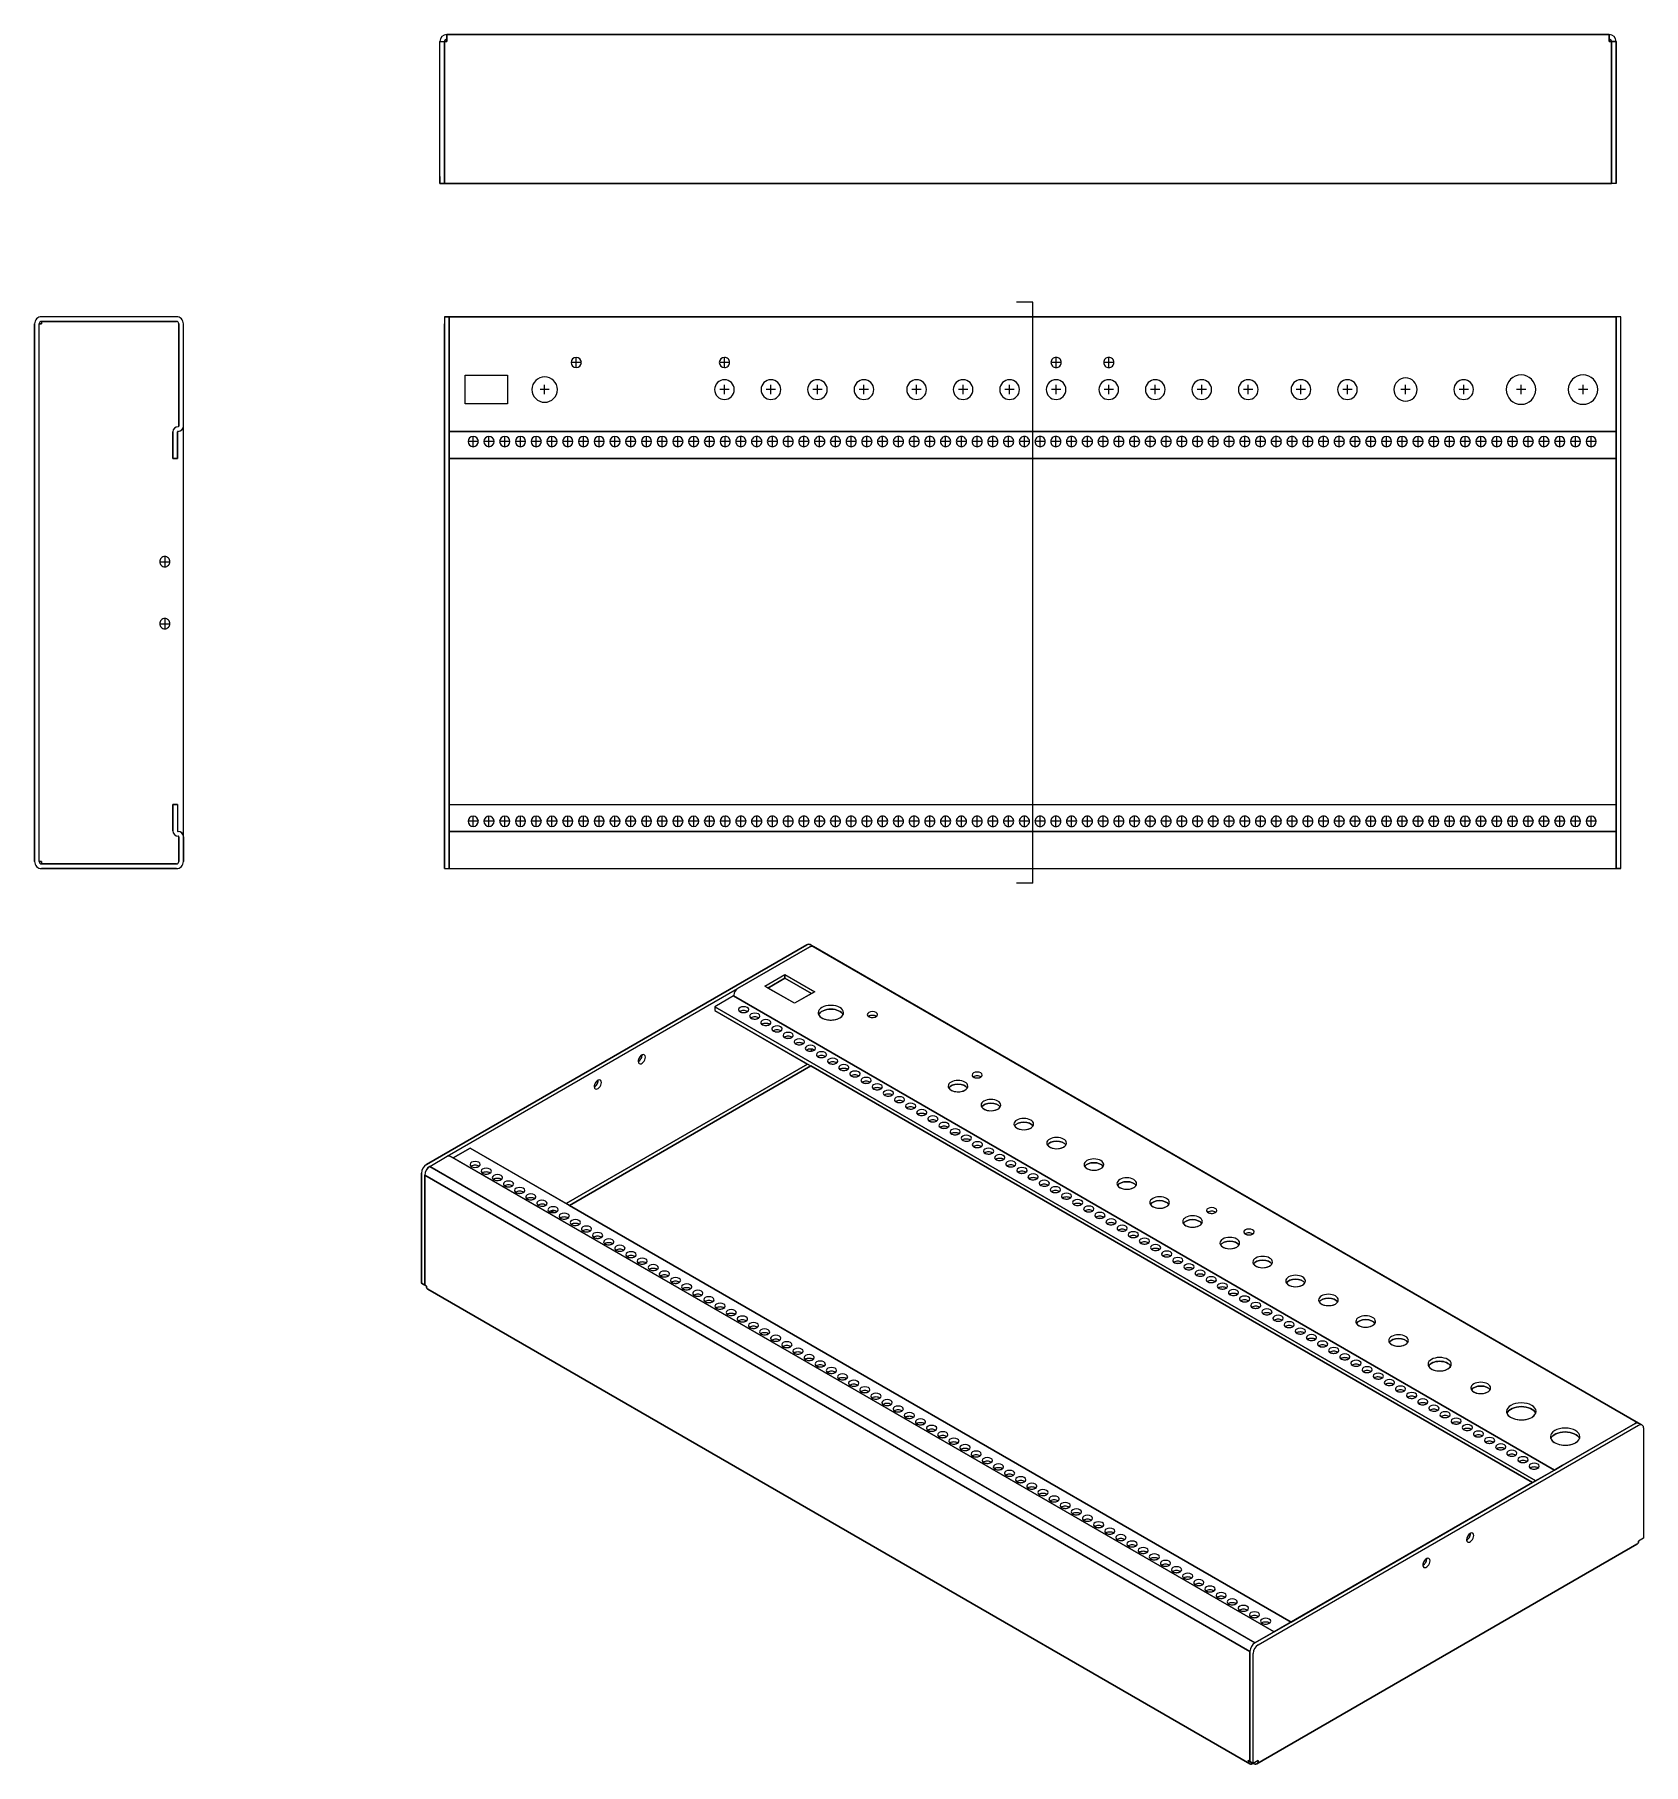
# Model space of a CAD drawing. Header units: millimetres. Extents: x -132 to 387, y -467 to 91.
import ezdxf

# ---------------------------------------------------------------- set-up
doc = ezdxf.new("R2010")
doc.units = ezdxf.units.MM
doc.layers.get('0').update_dxf_attribs({"lineweight": 25})

msp = doc.modelspace()

# ---------------------------------------------------------------- linework, layer by layer
for p, q in [((0.73, 91.01), (375.73, 91.01)), ((0.73, 91.01), (0.73, 91)), ((375.73, 91.01), (0.73, 91.01)), ((0.73, 91), (0.73, 91.01)), ((0.73, 91.01), (375.73, 91.01)), ((0.73, 91.01), (0.73, 88.75)), ((0.73, 91), (0.73, 90.96)), ((0.73, 90.96), (0.73, 91)), ((0.73, 90.96), (0.73, 90.89)), ((0.73, 90.89), (0.73, 90.96)), ((0.73, 90.89), (0.73, 90.79)), ((0.73, 90.79), (0.73, 90.89)), ((0.73, 90.79), (0.73, 90.67)), ((0.73, 90.67), (0.73, 90.79)), ((0.73, 90.67), (0.73, 90.52)), ((0.73, 90.52), (0.73, 90.67)), ((0.73, 90.52), (0.73, 90.35)), ((0.73, 90.35), (0.73, 90.52)), ((0.73, 90.35), (0.73, 90.16)), ((0.73, 90.16), (0.73, 90.35)), ((0.73, 90.16), (0.73, 89.96)), ((0.73, 89.96), (0.73, 90.16)), ((0.73, 89.96), (0.73, 89.73)), ((0.73, 89.73), (0.73, 89.96)), ((0.73, 89.73), (0.73, 89.51)), ((0.73, 89.51), (0.73, 89.73)), ((0.73, 88.75), (0.73, 89.51)), ((0.73, 89.51), (0.73, 88.75)), ((375.73, 91), (375.73, 91.01)), ((375.73, 91.01), (375.73, 91)), ((375.73, 91.01), (375.73, 88.75)), ((375.73, 90.96), (375.73, 91)), ((375.73, 91), (375.73, 90.96)), ((375.73, 90.89), (375.73, 90.96)), ((375.73, 90.96), (375.73, 90.89)), ((375.73, 90.79), (375.73, 90.89)), ((375.73, 90.89), (375.73, 90.79)), ((375.73, 90.67), (375.73, 90.79)), ((375.73, 90.79), (375.73, 90.67)), ((375.73, 90.52), (375.73, 90.67)), ((375.73, 90.67), (375.73, 90.52)), ((375.73, 90.35), (375.73, 90.52)), ((375.73, 90.52), (375.73, 90.35)), ((375.73, 90.16), (375.73, 90.35)), ((375.73, 90.35), (375.73, 90.16)), ((375.73, 89.96), (375.73, 90.16)), ((375.73, 90.16), (375.73, 89.96)), ((375.73, 89.73), (375.73, 89.96)), ((375.73, 89.96), (375.73, 89.73)), ((375.73, 89.51), (375.73, 89.73)), ((375.73, 89.73), (375.73, 89.51)), ((375.73, 89.51), (375.73, 88.75)), ((375.73, 88.75), (375.73, 89.51)), ((-1.53, 45.25), (-1.53, 88.75)), ((-1.53, 45.25), (-1.53, 88.75)), ((-1.53, 88.75), (-0.03, 88.75)), ((-1.53, 88.75), (-0.03, 88.75)), ((-1.53, 45.25), (-1.53, 88.75)), ((-1.53, 88.75), (-0.03, 88.75)), ((-0.03, 45.25), (-0.02, 88.75)), ((-0.03, 88.75), (-0.03, 45.25)), ((-0.03, 45.25), (-0.02, 88.75)), ((-0.02, 88.75), (-0.03, 45.25)), ((-0.03, 88.75), (-0.03, 45.25)), ((-0.03, 45.25), (-0.03, 88.75)), ((-0.02, 88.75), (0.73, 88.75)), ((-0.02, 88.75), (-0.02, 45.25)), ((0.73, 88.75), (-0.02, 88.75)), ((0.73, 88.75), (-0.02, 88.75)), ((-0.02, 88.75), (-0.02, 45.25)), ((375.73, 88.75), (376.48, 88.75)), ((376.48, 88.75), (375.73, 88.75)), ((376.48, 88.75), (375.73, 88.75)), ((376.48, 45.25), (376.48, 88.75)), ((376.48, 88.75), (376.48, 45.25)), ((376.48, 45.25), (376.48, 88.75)), ((376.48, 45.25), (376.48, 88.75)), ((376.49, 45.25), (376.49, 88.75)), ((376.49, 88.75), (377.99, 88.75)), ((376.49, 88.75), (377.99, 88.75)), ((377.99, 88.75), (376.49, 88.75)), ((376.49, 45.25), (376.49, 88.75)), ((377.99, 88.75), (377.99, 45.25)), ((377.99, 88.75), (377.99, 45.25)), ((377.99, 45.25), (377.99, 88.75)), ((-1.53, 43), (-1.53, 45.25)), ((-1.53, 43), (-1.53, 45.25)), ((-1.53, 45.25), (-1.53, 43)), ((-0.02, 43), (-0.03, 45.25)), ((-0.03, 45.25), (-0.02, 43)), ((-0.03, 45.25), (-0.03, 43)), ((-0.03, 45.25), (-0.03, 43)), ((-0.02, 45.25), (-0.02, 43)), ((-0.02, 45.25), (-0.02, 42.99)), ((376.48, 43), (376.48, 45.25)), ((376.48, 45.25), (376.48, 43)), ((376.48, 42.99), (376.48, 45.25)), ((376.48, 45.25), (376.48, 42.99)), ((376.49, 43), (376.49, 45.25)), ((376.49, 43), (376.49, 45.25)), ((377.99, 45.25), (377.99, 43)), ((377.99, 45.25), (377.99, 43)), ((377.99, 43), (377.99, 45.25)), ((-0.02, 43), (-1.53, 43)), ((-0.03, 43), (-1.53, 43)), ((-1.53, 43), (-0.03, 43)), ((-1.53, 43), (-0.03, 43)), ((5.17, 42.99), (-0.02, 43)), ((-0.02, 43), (5.17, 42.99)), ((376.48, 42.99), (-0.02, 42.99)), ((-0.02, 42.99), (5.17, 42.99)), ((18.77, 42.99), (5.17, 42.99)), ((5.17, 42.99), (18.77, 42.99)), ((26.67, 42.99), (18.77, 42.99)), ((18.77, 42.99), (26.67, 42.99)), ((18.77, 42.99), (26.67, 42.99)), ((34.87, 42.99), (26.67, 42.99)), ((26.67, 42.99), (34.87, 42.99)), ((39.32, 42.99), (34.87, 42.99)), ((34.87, 42.99), (39.32, 42.99)), ((34.87, 42.99), (39.32, 42.99)), ((42.62, 42.99), (39.32, 42.99)), ((39.32, 42.99), (42.62, 42.99)), ((85.59, 42.99), (42.62, 42.99)), ((42.62, 42.99), (85.59, 42.99)), ((42.62, 42.99), (85.59, 42.99)), ((91.94, 42.99), (85.59, 42.99)), ((85.59, 42.99), (91.94, 42.99)), ((100.59, 42.99), (91.94, 42.99)), ((91.94, 42.99), (100.59, 42.99)), ((91.94, 42.99), (100.59, 42.99)), ((106.94, 42.99), (100.59, 42.99)), ((100.59, 42.99), (106.94, 42.99)), ((115.59, 42.99), (106.94, 42.99)), ((106.94, 42.99), (115.59, 42.99)), ((106.94, 42.99), (115.59, 42.99)), ((121.94, 42.99), (115.59, 42.99)), ((115.59, 42.99), (121.94, 42.99)), ((130.59, 42.99), (121.94, 42.99)), ((121.94, 42.99), (130.59, 42.99)), ((121.94, 42.99), (130.59, 42.99)), ((136.94, 42.99), (130.59, 42.99)), ((130.59, 42.99), (136.94, 42.99)), ((147.59, 42.99), (136.94, 42.99)), ((136.94, 42.99), (147.59, 42.99)), ((136.94, 42.99), (147.59, 42.99)), ((153.94, 42.99), (147.59, 42.99)), ((147.59, 42.99), (153.94, 42.99)), ((162.59, 42.99), (153.94, 42.99)), ((153.94, 42.99), (162.59, 42.99)), ((153.94, 42.99), (162.59, 42.99)), ((168.94, 42.99), (162.59, 42.99)), ((162.59, 42.99), (168.94, 42.99)), ((177.59, 42.99), (168.94, 42.99)), ((168.94, 42.99), (177.59, 42.99)), ((168.94, 42.99), (177.59, 42.99)), ((183.94, 42.99), (177.59, 42.99)), ((177.59, 42.99), (183.94, 42.99)), ((361.02, 42.99), (183.94, 42.99)), ((183.94, 42.99), (361.02, 42.99)), ((183.94, 42.99), (361.02, 42.99)), ((376.48, 43), (361.02, 42.99)), ((361.02, 42.99), (376.48, 42.99)), ((377.99, 43), (376.48, 43)), ((377.99, 43), (376.49, 43)), ((377.99, 43), (376.49, 43)), ((377.99, 43), (376.49, 43)), ((-86.5, 0), (-130, 0)), ((-86.5, 0), (-130, 0)), ((-86.5, 0), (-130, 0)), ((-86.5, 0), (-130, 0)), ((-86.5, 0), (-130, 0)), ((-86.5, 0), (-130, 0)), ((1.5, 0), (0, 0)), ((0, 0), (0, -2.25)), ((1.5, 0), (0, 0)), ((0, 0), (0, -2.25)), ((0, 0), (0, -2.25)), ((0, 0), (1.5, 0)), ((378.02, 0), (1.5, 0)), ((1.5, 0), (1.5, -2.26)), ((1.5, -2.26), (1.5, 0)), ((1.5, -2.25), (1.5, 0)), ((1.5, 0), (1.5, -2.25)), ((1.51, 0), (378.01, 0)), ((1.51, -2.26), (1.51, 0)), ((1.51, 0), (378.01, 0)), ((1.51, 0), (1.51, -2.26)), ((189.76, 4.68), (184.51, 4.68)), ((189.76, -182.7), (189.76, 4.68)), ((378.01, 0), (378.01, -2.26)), ((378.01, 0), (378.01, -2.26)), ((379.52, 0), (378.02, 0)), ((378.02, 0), (378.02, -2.26)), ((378.02, -2.26), (378.02, 0)), ((378.02, -2.25), (378.02, 0)), ((378.02, 0), (378.02, -175.76)), ((379.52, 0), (378.02, 0)), ((379.52, 0), (378.02, 0)), ((378.02, -2.25), (378.02, 0)), ((379.52, -2.25), (379.52, 0)), ((379.52, -2.25), (379.52, 0)), ((379.52, -2.25), (379.52, 0)), ((-132.26, -2.26), (-132.26, -175.76)), ((-132.26, -2.26), (-132.26, -175.76)), ((-132.26, -2.26), (-132.26, -175.76)), ((-132.26, -2.26), (-132.26, -175.76)), ((-132.26, -175.76), (-132.26, -2.26)), ((-130.76, -175.76), (-130.76, -2.26)), ((-130.76, -175.76), (-130.76, -2.26)), ((-130.76, -2.26), (-130, -2.26)), ((-130, -2.26), (-130.76, -2.26)), ((-130.76, -175.76), (-130.76, -2.26)), ((-130.76, -175.76), (-130.76, -2.26)), ((-130.76, -2.26), (-130, -2.26)), ((-130.76, -175.76), (-130.76, -2.26)), ((-86.5, -1.5), (-130, -1.5)), ((-130, -1.5), (-130, -2.26)), ((-130, -1.5), (-86.5, -1.5)), ((-130, -1.5), (-130, -2.26)), ((-130, -1.5), (-86.5, -1.5)), ((-130, -1.5), (-86.5, -1.5)), ((-130, -1.5), (-130, -2.26)), ((-86.5, -1.5), (-130, -1.5)), ((-85.74, -35.26), (-85.74, -2.26)), ((-85.74, -2.26), (-85.74, -35.26)), ((-85.74, -2.26), (-85.74, -35.26)), ((-85.74, -2.26), (-85.74, -35.26)), ((-85.74, -35.26), (-85.74, -2.26)), ((-84.24, -35.26), (-84.24, -2.26)), ((-84.24, -35.26), (-84.24, -2.26)), ((-84.24, -35.26), (-84.24, -2.26)), ((-84.24, -35.26), (-84.24, -2.26)), ((-84.24, -35.26), (-84.24, -2.26)), ((0, -2.25), (0, -175.77)), ((0, -2.25), (0, -175.77)), ((0, -175.77), (0, -2.25)), ((1.5, -175.77), (1.5, -2.25)), ((1.5, -175.77), (1.5, -2.25)), ((1.51, -35.26), (1.5, -2.26)), ((1.5, -2.26), (1.5, -175.76)), ((1.51, -2.26), (1.5, -2.26)), ((1.51, -2.26), (1.51, -35.26)), ((1.51, -2.26), (1.51, -35.26)), ((378.01, -35.26), (378.01, -2.26)), ((378.02, -2.26), (378.01, -35.26)), ((378.01, -2.26), (378.02, -2.26)), ((378.01, -35.26), (378.01, -2.26)), ((378.02, -175.76), (378.02, -2.25)), ((378.02, -2.25), (378.02, -178.02)), ((378.02, -175.77), (378.02, -2.25)), ((378.02, -175.76), (378.02, -2.26)), ((379.52, -175.77), (379.52, -2.25)), ((379.52, -175.77), (379.52, -2.25)), ((379.52, -175.77), (379.52, -2.25)), ((44, -14.75), (41, -14.75)), ((42.5, -16.25), (42.5, -13.25)), ((91.8, -14.75), (88.8, -14.75)), ((90.3, -16.25), (90.3, -13.25)), ((198.8, -14.75), (195.8, -14.75)), ((197.3, -16.25), (197.3, -13.25)), ((215.8, -14.75), (212.8, -14.75)), ((214.3, -16.25), (214.3, -13.25)), ((6.7, -28.1), (6.7, -18.9)), ((6.7, -18.9), (20.3, -18.9)), ((6.7, -28.1), (6.7, -18.9)), ((6.7, -18.9), (20.3, -18.9)), ((20.3, -18.9), (20.3, -28.1)), ((20.3, -18.9), (20.3, -28.1)), ((32.3, -25), (32.3, -22)), ((90.3, -25), (90.3, -22)), ((105.3, -25), (105.3, -22)), ((120.3, -25), (120.3, -22)), ((135.3, -25), (135.3, -22)), ((152.3, -25), (152.3, -22)), ((167.3, -25), (167.3, -22)), ((182.3, -25), (182.3, -22)), ((197.3, -25), (197.3, -22)), ((214.3, -25), (214.3, -22)), ((229.3, -25), (229.3, -22)), ((244.3, -25), (244.3, -22)), ((259.3, -25), (259.3, -22)), ((276.3, -25), (276.3, -22)), ((291.3, -25), (291.3, -22)), ((310.05, -25), (310.05, -22)), ((328.8, -25), (328.8, -22)), ((347.3, -25), (347.3, -22)), ((367.3, -25), (367.3, -22)), ((33.8, -23.5), (30.8, -23.5)), ((91.8, -23.5), (88.8, -23.5)), ((106.8, -23.5), (103.8, -23.5)), ((121.8, -23.5), (118.8, -23.5)), ((136.8, -23.5), (133.8, -23.5)), ((153.8, -23.5), (150.8, -23.5)), ((168.8, -23.5), (165.8, -23.5)), ((183.8, -23.5), (180.8, -23.5)), ((198.8, -23.5), (195.8, -23.5)), ((215.8, -23.5), (212.8, -23.5)), ((230.8, -23.5), (227.8, -23.5)), ((245.8, -23.5), (242.8, -23.5)), ((260.8, -23.5), (257.8, -23.5)), ((277.8, -23.5), (274.8, -23.5)), ((292.8, -23.5), (289.8, -23.5)), ((311.55, -23.5), (308.55, -23.5)), ((330.3, -23.5), (327.3, -23.5)), ((348.8, -23.5), (345.8, -23.5)), ((368.8, -23.5), (365.8, -23.5)), ((20.3, -28.1), (6.7, -28.1)), ((20.3, -28.1), (6.7, -28.1)), ((-87.67, -45.68), (-87.67, -37.18)), ((-87.67, -45.68), (-87.67, -37.18)), ((-87.67, -37.18), (-87.67, -45.68)), ((-87.67, -45.68), (-87.67, -37.18)), ((-87.67, -37.18), (-87.67, -45.68)), ((-87.67, -45.68), (-87.67, -37.18)), ((-87.67, -37.18), (-87.67, -45.68)), ((-87.67, -45.68), (-87.67, -37.18)), ((-86.17, -37.18), (-86.17, -45.68)), ((-86.17, -45.68), (-86.17, -37.18)), ((-86.17, -45.68), (-86.17, -37.18)), ((-86.17, -45.68), (-86.17, -37.18)), ((-86.17, -45.68), (-86.17, -37.18)), ((-85.96, -35.47), (-85.95, -35.47)), ((-85.95, -36.97), (-85.96, -36.97)), ((-85.96, -36.97), (-85.95, -36.97)), ((-85.96, -36.97), (-85.95, -36.97)), ((-85.96, -36.97), (-85.95, -36.97)), ((-85.96, -36.97), (-85.95, -36.97)), ((-84.25, -167.58), (-84.25, -35.44)), ((-84.25, -167.58), (-84.25, -35.44)), ((-84.25, -167.58), (-84.25, -35.44)), ((1.51, -36.97), (1.51, -35.26)), ((1.51, -36.97), (1.51, -35.26)), ((1.51, -35.26), (1.51, -36.97)), ((378.01, -36.97), (1.51, -36.97)), ((1.51, -37.18), (1.51, -36.97)), ((1.51, -37.18), (1.51, -36.97)), ((1.51, -36.97), (378.01, -36.97)), ((378.01, -36.97), (1.51, -36.97)), ((1.51, -36.97), (1.51, -37.18)), ((1.51, -37.18), (1.51, -45.68)), ((1.51, -45.68), (1.51, -37.18)), ((1.51, -37.18), (1.51, -45.68)), ((9.26, -41.77), (9.26, -38.77)), ((14.34, -41.77), (14.34, -38.77)), ((19.42, -41.77), (19.42, -38.77)), ((24.5, -41.77), (24.5, -38.77)), ((29.58, -41.77), (29.58, -38.77)), ((34.66, -41.77), (34.66, -38.77)), ((39.74, -41.77), (39.74, -38.77)), ((44.82, -41.77), (44.82, -38.77)), ((49.9, -41.77), (49.9, -38.77)), ((54.98, -41.77), (54.98, -38.77)), ((60.06, -41.77), (60.06, -38.77)), ((65.14, -41.77), (65.14, -38.77)), ((70.22, -41.77), (70.22, -38.77)), ((75.3, -41.77), (75.3, -38.77)), ((80.38, -41.77), (80.38, -38.77)), ((85.46, -41.77), (85.46, -38.77)), ((90.54, -41.77), (90.54, -38.77)), ((95.62, -41.77), (95.62, -38.77)), ((100.7, -41.77), (100.7, -38.77)), ((105.78, -41.77), (105.78, -38.77)), ((110.86, -41.77), (110.86, -38.77)), ((115.94, -41.77), (115.94, -38.77)), ((121.02, -41.77), (121.02, -38.77)), ((126.1, -41.77), (126.1, -38.77)), ((131.18, -41.77), (131.18, -38.77)), ((136.26, -41.77), (136.26, -38.77)), ((141.34, -41.77), (141.34, -38.77)), ((146.42, -41.77), (146.42, -38.77)), ((151.5, -41.77), (151.5, -38.77)), ((156.58, -41.77), (156.58, -38.77)), ((161.66, -41.77), (161.66, -38.77)), ((166.74, -41.77), (166.74, -38.77)), ((171.82, -41.77), (171.82, -38.77)), ((176.9, -41.77), (176.9, -38.77)), ((181.98, -41.77), (181.98, -38.77)), ((187.06, -41.77), (187.06, -38.77)), ((192.14, -41.77), (192.14, -38.77)), ((197.22, -41.77), (197.22, -38.77)), ((202.3, -41.77), (202.3, -38.77)), ((207.38, -41.77), (207.38, -38.77)), ((212.46, -41.77), (212.46, -38.77)), ((217.54, -41.77), (217.54, -38.77)), ((222.62, -41.77), (222.62, -38.77)), ((227.7, -41.77), (227.7, -38.77)), ((232.78, -41.77), (232.78, -38.77)), ((237.86, -41.77), (237.86, -38.77)), ((242.94, -41.77), (242.94, -38.77)), ((248.02, -41.77), (248.02, -38.77)), ((253.1, -41.77), (253.1, -38.77)), ((258.18, -41.77), (258.18, -38.77)), ((263.26, -41.77), (263.26, -38.77)), ((268.34, -41.77), (268.34, -38.77)), ((273.42, -41.77), (273.42, -38.77)), ((278.5, -41.77), (278.5, -38.77)), ((283.58, -41.77), (283.58, -38.77)), ((288.66, -41.77), (288.66, -38.77)), ((293.74, -41.77), (293.74, -38.77)), ((298.82, -41.77), (298.82, -38.77)), ((303.9, -41.77), (303.9, -38.77)), ((308.98, -41.77), (308.98, -38.77)), ((314.06, -41.77), (314.06, -38.77)), ((319.14, -41.77), (319.14, -38.77)), ((324.22, -41.77), (324.22, -38.77)), ((329.3, -41.77), (329.3, -38.77)), ((334.38, -41.77), (334.38, -38.77)), ((339.46, -41.77), (339.46, -38.77)), ((344.54, -41.77), (344.54, -38.77)), ((349.62, -41.77), (349.62, -38.77)), ((354.7, -41.77), (354.7, -38.77)), ((359.78, -41.77), (359.78, -38.77)), ((364.86, -41.77), (364.86, -38.77)), ((369.94, -41.77), (369.94, -38.77)), ((378.01, -35.26), (378.01, -36.97)), ((378.01, -35.26), (378.01, -36.97)), ((378.01, -35.26), (378.01, -36.97)), ((378.01, -36.97), (378.01, -37.18)), ((378.01, -36.97), (378.01, -37.18)), ((378.01, -36.97), (378.01, -37.18)), ((378.01, -45.68), (378.01, -37.18)), ((378.01, -37.18), (378.01, -45.68)), ((378.01, -45.68), (378.01, -37.18)), ((10.76, -40.27), (7.76, -40.27)), ((15.84, -40.27), (12.84, -40.27)), ((20.92, -40.27), (17.92, -40.27)), ((26, -40.27), (23, -40.27)), ((31.08, -40.27), (28.08, -40.27)), ((36.16, -40.27), (33.16, -40.27)), ((41.24, -40.27), (38.24, -40.27)), ((46.32, -40.27), (43.32, -40.27)), ((51.4, -40.27), (48.4, -40.27)), ((56.48, -40.27), (53.48, -40.27)), ((61.56, -40.27), (58.56, -40.27)), ((66.64, -40.27), (63.64, -40.27)), ((71.72, -40.27), (68.72, -40.27)), ((76.8, -40.27), (73.8, -40.27)), ((81.88, -40.27), (78.88, -40.27)), ((86.96, -40.27), (83.96, -40.27)), ((92.04, -40.27), (89.04, -40.27)), ((97.12, -40.27), (94.12, -40.27)), ((102.2, -40.27), (99.2, -40.27)), ((107.28, -40.27), (104.28, -40.27)), ((112.36, -40.27), (109.36, -40.27)), ((117.44, -40.27), (114.44, -40.27)), ((122.52, -40.27), (119.52, -40.27)), ((127.6, -40.27), (124.6, -40.27)), ((132.68, -40.27), (129.68, -40.27)), ((137.76, -40.27), (134.76, -40.27)), ((142.84, -40.27), (139.84, -40.27)), ((147.92, -40.27), (144.92, -40.27)), ((153, -40.27), (150, -40.27)), ((158.08, -40.27), (155.08, -40.27)), ((163.16, -40.27), (160.16, -40.27)), ((168.24, -40.27), (165.24, -40.27)), ((173.32, -40.27), (170.32, -40.27)), ((178.4, -40.27), (175.4, -40.27)), ((183.48, -40.27), (180.48, -40.27)), ((188.56, -40.27), (185.56, -40.27)), ((193.64, -40.27), (190.64, -40.27)), ((198.72, -40.27), (195.72, -40.27)), ((203.8, -40.27), (200.8, -40.27)), ((208.88, -40.27), (205.88, -40.27)), ((213.96, -40.27), (210.96, -40.27)), ((219.04, -40.27), (216.04, -40.27)), ((224.12, -40.27), (221.12, -40.27)), ((229.2, -40.27), (226.2, -40.27)), ((234.28, -40.27), (231.28, -40.27)), ((239.36, -40.27), (236.36, -40.27)), ((244.44, -40.27), (241.44, -40.27)), ((249.52, -40.27), (246.52, -40.27)), ((254.6, -40.27), (251.6, -40.27)), ((259.68, -40.27), (256.68, -40.27)), ((264.76, -40.27), (261.76, -40.27)), ((269.84, -40.27), (266.84, -40.27)), ((274.92, -40.27), (271.92, -40.27)), ((280, -40.27), (277, -40.27)), ((285.08, -40.27), (282.08, -40.27)), ((290.16, -40.27), (287.16, -40.27)), ((295.24, -40.27), (292.24, -40.27)), ((300.32, -40.27), (297.32, -40.27)), ((305.4, -40.27), (302.4, -40.27)), ((310.48, -40.27), (307.48, -40.27)), ((315.56, -40.27), (312.56, -40.27)), ((320.64, -40.27), (317.64, -40.27)), ((325.72, -40.27), (322.72, -40.27)), ((330.8, -40.27), (327.8, -40.27)), ((335.88, -40.27), (332.88, -40.27)), ((340.96, -40.27), (337.96, -40.27)), ((346.04, -40.27), (343.04, -40.27)), ((351.12, -40.27), (348.12, -40.27)), ((356.2, -40.27), (353.2, -40.27)), ((361.28, -40.27), (358.28, -40.27)), ((366.36, -40.27), (363.36, -40.27)), ((371.44, -40.27), (368.44, -40.27)), ((-86.17, -45.68), (-87.67, -45.68)), ((-87.67, -45.68), (-86.17, -45.68)), ((-87.67, -45.68), (-86.17, -45.68)), ((-87.67, -45.68), (-86.17, -45.68)), ((-87.67, -45.68), (-86.17, -45.68)), ((1.51, -45.68), (2.26, -45.68)), ((2.26, -45.68), (1.51, -45.68)), ((1.51, -45.68), (378.01, -45.68)), ((377.26, -45.68), (2.26, -45.68)), ((2.26, -45.68), (377.26, -45.68)), ((377.26, -45.68), (378.01, -45.68)), ((378.01, -45.68), (377.26, -45.68)), ((-90.25, -77.51), (-90.25, -80.51)), ((-91.75, -79.01), (-88.75, -79.01)), ((-91.75, -99.01), (-88.75, -99.01)), ((-90.25, -97.51), (-90.25, -100.51)), ((-87.67, -165.84), (-87.67, -157.34)), ((-87.67, -157.34), (-86.17, -157.34)), ((-87.67, -157.34), (-86.17, -157.34)), ((-86.17, -157.34), (-87.67, -157.34)), ((-87.67, -157.34), (-87.67, -165.84)), ((-87.67, -157.34), (-86.17, -157.34)), ((-86.17, -157.34), (-87.67, -157.34)), ((-87.67, -157.34), (-87.67, -165.84)), ((-87.67, -157.34), (-86.17, -157.34)), ((-86.17, -157.34), (-87.67, -157.34)), ((-87.67, -157.34), (-87.67, -165.84)), ((-87.67, -157.34), (-86.17, -157.34)), ((-87.67, -157.34), (-87.67, -165.84)), ((-86.17, -157.34), (-86.17, -165.84)), ((-86.17, -157.34), (-86.17, -165.84)), ((-86.17, -157.34), (-86.17, -165.84)), ((-86.17, -157.34), (-86.17, -165.84)), ((-86.17, -157.34), (-86.17, -165.84)), ((1.51, -165.84), (1.51, -157.34)), ((1.51, -157.34), (2.26, -157.34)), ((1.51, -165.84), (1.51, -157.34)), ((1.51, -157.34), (2.26, -157.34)), ((1.51, -165.84), (1.51, -157.34)), ((1.51, -157.34), (378.01, -157.34)), ((2.26, -157.34), (377.26, -157.34)), ((2.26, -157.34), (377.26, -157.34)), ((9.26, -164.27), (9.26, -161.27)), ((14.34, -164.27), (14.34, -161.27)), ((19.42, -164.27), (19.42, -161.27)), ((24.5, -164.27), (24.5, -161.27)), ((29.58, -164.27), (29.58, -161.27)), ((34.66, -164.27), (34.66, -161.27)), ((39.74, -164.27), (39.74, -161.27)), ((44.82, -164.27), (44.82, -161.27)), ((49.9, -164.27), (49.9, -161.27)), ((54.98, -164.27), (54.98, -161.27)), ((60.06, -164.27), (60.06, -161.27)), ((65.14, -164.27), (65.14, -161.27)), ((70.22, -164.27), (70.22, -161.27)), ((75.3, -164.27), (75.3, -161.27)), ((80.38, -164.27), (80.38, -161.27)), ((85.46, -164.27), (85.46, -161.27)), ((90.54, -164.27), (90.54, -161.27)), ((95.62, -164.27), (95.62, -161.27)), ((100.7, -164.27), (100.7, -161.27)), ((105.78, -164.27), (105.78, -161.27)), ((110.86, -164.27), (110.86, -161.27)), ((115.94, -164.27), (115.94, -161.27)), ((121.02, -164.27), (121.02, -161.27)), ((126.1, -164.27), (126.1, -161.27)), ((131.18, -164.27), (131.18, -161.27)), ((136.26, -164.27), (136.26, -161.27)), ((141.34, -164.27), (141.34, -161.27)), ((146.42, -164.27), (146.42, -161.27)), ((151.5, -164.27), (151.5, -161.27)), ((156.58, -164.27), (156.58, -161.27)), ((161.66, -164.27), (161.66, -161.27)), ((166.74, -164.27), (166.74, -161.27)), ((171.82, -164.27), (171.82, -161.27)), ((176.9, -164.27), (176.9, -161.27)), ((181.98, -164.27), (181.98, -161.27)), ((187.06, -164.27), (187.06, -161.27)), ((192.14, -164.27), (192.14, -161.27)), ((197.22, -164.27), (197.22, -161.27)), ((202.3, -164.27), (202.3, -161.27)), ((207.38, -164.27), (207.38, -161.27)), ((212.46, -164.27), (212.46, -161.27)), ((217.54, -164.27), (217.54, -161.27)), ((222.62, -164.27), (222.62, -161.27)), ((227.7, -164.27), (227.7, -161.27)), ((232.78, -164.27), (232.78, -161.27)), ((237.86, -164.27), (237.86, -161.27)), ((242.94, -164.27), (242.94, -161.27)), ((248.02, -164.27), (248.02, -161.27)), ((253.1, -164.27), (253.1, -161.27)), ((258.18, -164.27), (258.18, -161.27)), ((263.26, -164.27), (263.26, -161.27)), ((268.34, -164.27), (268.34, -161.27)), ((273.42, -164.27), (273.42, -161.27)), ((278.5, -164.27), (278.5, -161.27)), ((283.58, -164.27), (283.58, -161.27)), ((288.66, -164.27), (288.66, -161.27)), ((293.74, -164.27), (293.74, -161.27)), ((298.82, -164.27), (298.82, -161.27)), ((303.9, -164.27), (303.9, -161.27)), ((308.98, -164.27), (308.98, -161.27)), ((314.06, -164.27), (314.06, -161.27)), ((319.14, -164.27), (319.14, -161.27)), ((324.22, -164.27), (324.22, -161.27)), ((329.3, -164.27), (329.3, -161.27)), ((334.38, -164.27), (334.38, -161.27)), ((339.46, -164.27), (339.46, -161.27)), ((344.54, -164.27), (344.54, -161.27)), ((349.62, -164.27), (349.62, -161.27)), ((354.7, -164.27), (354.7, -161.27)), ((359.78, -164.27), (359.78, -161.27)), ((364.86, -164.27), (364.86, -161.27)), ((369.94, -164.27), (369.94, -161.27)), ((377.26, -157.34), (378.01, -157.34)), ((377.26, -157.34), (378.01, -157.34)), ((378.01, -157.34), (378.01, -165.84)), ((378.01, -157.34), (378.01, -165.84)), ((378.01, -157.34), (378.01, -165.84)), ((-85.96, -166.05), (-85.95, -166.05)), ((1.51, -166.05), (1.51, -165.84)), ((1.51, -165.84), (1.51, -166.05)), ((1.51, -166.05), (1.51, -165.84)), ((378.01, -166.05), (1.51, -166.05)), ((1.51, -166.05), (1.51, -167.76)), ((1.51, -167.76), (1.51, -166.05)), ((1.51, -166.05), (378.01, -166.05)), ((1.51, -167.76), (1.51, -166.05)), ((378.01, -166.05), (1.51, -166.05)), ((1.51, -166.05), (378.01, -166.05)), ((10.76, -162.77), (7.76, -162.77)), ((9.26, -164.49), (9.26, -164.49)), ((15.84, -162.77), (12.84, -162.77)), ((20.92, -162.77), (17.92, -162.77)), ((26, -162.77), (23, -162.77)), ((31.08, -162.77), (28.08, -162.77)), ((36.16, -162.77), (33.16, -162.77)), ((41.24, -162.77), (38.24, -162.77)), ((46.32, -162.77), (43.32, -162.77)), ((51.4, -162.77), (48.4, -162.77)), ((56.48, -162.77), (53.48, -162.77)), ((61.56, -162.77), (58.56, -162.77)), ((66.64, -162.77), (63.64, -162.77)), ((71.72, -162.77), (68.72, -162.77)), ((76.8, -162.77), (73.8, -162.77)), ((81.88, -162.77), (78.88, -162.77)), ((86.96, -162.77), (83.96, -162.77)), ((92.04, -162.77), (89.04, -162.77)), ((97.12, -162.77), (94.12, -162.77)), ((102.2, -162.77), (99.2, -162.77)), ((107.28, -162.77), (104.28, -162.77)), ((112.36, -162.77), (109.36, -162.77)), ((117.44, -162.77), (114.44, -162.77)), ((122.52, -162.77), (119.52, -162.77)), ((127.6, -162.77), (124.6, -162.77)), ((132.68, -162.77), (129.68, -162.77)), ((137.76, -162.77), (134.76, -162.77)), ((142.84, -162.77), (139.84, -162.77)), ((147.92, -162.77), (144.92, -162.77)), ((153, -162.77), (150, -162.77)), ((158.08, -162.77), (155.08, -162.77)), ((163.16, -162.77), (160.16, -162.77)), ((168.24, -162.77), (165.24, -162.77)), ((173.32, -162.77), (170.32, -162.77)), ((178.4, -162.77), (175.4, -162.77)), ((183.48, -162.77), (180.48, -162.77)), ((188.56, -162.77), (185.56, -162.77)), ((193.64, -162.77), (190.64, -162.77)), ((198.72, -162.77), (195.72, -162.77)), ((203.8, -162.77), (200.8, -162.77)), ((208.88, -162.77), (205.88, -162.77)), ((213.96, -162.77), (210.96, -162.77)), ((219.04, -162.77), (216.04, -162.77)), ((224.12, -162.77), (221.12, -162.77)), ((229.2, -162.77), (226.2, -162.77)), ((234.28, -162.77), (231.28, -162.77)), ((239.36, -162.77), (236.36, -162.77)), ((244.44, -162.77), (241.44, -162.77)), ((249.52, -162.77), (246.52, -162.77)), ((254.6, -162.77), (251.6, -162.77)), ((259.68, -162.77), (256.68, -162.77)), ((264.76, -162.77), (261.76, -162.77)), ((269.84, -162.77), (266.84, -162.77)), ((274.92, -162.77), (271.92, -162.77)), ((280, -162.77), (277, -162.77)), ((285.08, -162.77), (282.08, -162.77)), ((290.16, -162.77), (287.16, -162.77)), ((295.24, -162.77), (292.24, -162.77)), ((300.32, -162.77), (297.32, -162.77)), ((305.4, -162.77), (302.4, -162.77)), ((310.48, -162.77), (307.48, -162.77)), ((315.56, -162.77), (312.56, -162.77)), ((320.64, -162.77), (317.64, -162.77)), ((325.72, -162.77), (322.72, -162.77)), ((330.8, -162.77), (327.8, -162.77)), ((335.88, -162.77), (332.88, -162.77)), ((340.96, -162.77), (337.96, -162.77)), ((346.04, -162.77), (343.04, -162.77)), ((351.12, -162.77), (348.12, -162.77)), ((356.2, -162.77), (353.2, -162.77)), ((361.28, -162.77), (358.28, -162.77)), ((366.36, -162.77), (363.36, -162.77)), ((371.44, -162.77), (368.44, -162.77)), ((378.01, -165.84), (378.01, -166.05)), ((378.01, -166.05), (378.01, -165.84)), ((378.01, -166.05), (378.01, -165.84)), ((378.01, -167.76), (378.01, -166.05)), ((378.01, -166.05), (378.01, -167.76)), ((378.01, -167.76), (378.01, -166.05)), ((-85.95, -167.55), (-85.96, -167.55)), ((-85.96, -167.55), (-85.95, -167.55)), ((-85.96, -167.55), (-85.95, -167.55)), ((-85.96, -167.55), (-85.95, -167.55)), ((-85.96, -167.55), (-85.95, -167.55)), ((-85.74, -175.76), (-85.74, -167.76)), ((-85.74, -167.76), (-85.74, -175.76)), ((-85.74, -167.76), (-85.74, -175.76)), ((-85.74, -167.76), (-85.74, -175.76)), ((-85.74, -167.76), (-85.74, -175.76)), ((-84.24, -175.76), (-84.24, -167.76)), ((-84.24, -175.76), (-84.24, -167.76)), ((-84.24, -175.76), (-84.24, -167.76)), ((-84.24, -175.76), (-84.24, -167.76)), ((-84.24, -167.76), (-84.24, -175.76)), ((1.5, -175.76), (1.51, -167.76)), ((1.51, -175.76), (1.51, -167.76)), ((1.51, -175.76), (1.51, -167.76)), ((378.01, -167.76), (378.01, -175.76)), ((378.01, -167.76), (378.02, -175.76)), ((378.01, -167.76), (378.01, -175.76)), ((-130, -175.76), (-130.76, -175.76)), ((-130.76, -175.76), (-130, -175.76)), ((-130.76, -175.76), (-130, -175.76)), ((-130, -175.76), (-130, -176.52)), ((-130, -175.76), (-130, -176.52)), ((-130, -176.52), (-86.5, -176.52)), ((-86.5, -176.52), (-130, -176.52)), ((-86.5, -176.52), (-130, -176.52)), ((-86.5, -176.52), (-130, -176.52)), ((-86.5, -176.52), (-130, -176.52)), ((-130, -178.02), (-86.5, -178.02)), ((-130, -178.02), (-86.5, -178.02)), ((-130, -178.02), (-86.5, -178.02)), ((-130, -178.02), (-86.5, -178.02)), ((-130, -178.02), (-86.5, -178.02)), ((-86.5, -178.02), (-130, -178.02)), ((0, -175.77), (0, -178.02)), ((0, -175.77), (0, -178.02)), ((0, -178.02), (0, -175.77)), ((0, -178.02), (1.5, -178.02)), ((0, -178.02), (1.5, -178.02)), ((0, -178.02), (1.5, -178.02)), ((1.51, -175.76), (1.5, -175.76)), ((1.5, -178.02), (1.5, -175.77)), ((1.5, -175.77), (1.5, -178.02)), ((1.5, -178.02), (1.5, -175.77)), ((1.5, -178.02), (1.5, -175.77)), ((1.5, -178.02), (378.01, -178.02)), ((1.51, -175.76), (1.51, -178.02)), ((1.51, -178.02), (1.51, -175.76)), ((1.51, -178.02), (378.01, -178.02)), ((1.51, -178.02), (378.01, -178.02)), ((378.01, -178.02), (378.02, -175.76)), ((378.02, -175.76), (378.01, -178.02)), ((378.01, -178.02), (378.01, -175.76)), ((378.01, -175.76), (378.02, -175.76)), ((378.01, -178.02), (378.01, -175.76)), ((378.01, -178.02), (379.52, -178.02)), ((378.02, -178.02), (378.02, -175.76)), ((378.02, -178.02), (378.02, -175.77)), ((379.52, -178.02), (378.02, -178.02)), ((378.02, -178.02), (379.52, -178.02)), ((379.52, -178.02), (378.02, -178.02)), ((379.52, -178.02), (379.52, -175.77)), ((379.52, -178.02), (379.52, -175.77)), ((379.52, -178.02), (379.52, -175.77)), ((189.76, -182.7), (184.51, -182.7)), ((-5.87, -273.49), (116.83, -202.65)), ((116.83, -202.65), (-5.87, -273.49)), ((-5.87, -273.49), (116.83, -202.65)), ((117.89, -203.26), (94.55, -216.74)), ((94.55, -216.74), (117.89, -203.26)), ((117.89, -203.26), (94.55, -216.74)), ((117.95, -202.54), (118.97, -203.13)), ((117.95, -202.54), (118.97, -203.13)), ((118.97, -203.13), (117.95, -202.54)), ((117.95, -202.54), (118.96, -203.12)), ((118.97, -203.13), (118.96, -203.12)), ((385.27, -356.87), (118.97, -203.13)), ((118.97, -203.13), (119.02, -203.15)), ((385.27, -356.87), (118.97, -203.13)), ((118.97, -203.13), (385.24, -356.86)), ((119.02, -203.15), (385.27, -356.87)), ((385.24, -356.86), (119.02, -203.15)), ((0.86, -270.83), (94.55, -216.74)), ((0.86, -270.83), (94.55, -216.74)), ((0.86, -270.83), (94.55, -216.74)), ((103.29, -215.93), (109.79, -212.17)), ((103.29, -215.93), (109.79, -212.17)), ((103.29, -215.93), (109.79, -212.17)), ((104.35, -216.54), (103.29, -215.93)), ((104.35, -216.54), (103.29, -215.93)), ((112.9, -221.48), (103.29, -215.93)), ((104.35, -216.54), (109.79, -213.4)), ((109.79, -213.4), (104.35, -216.54)), ((104.35, -216.54), (109.79, -213.4)), ((112.9, -221.48), (104.35, -216.54)), ((112.9, -221.48), (104.35, -216.54)), ((109.79, -212.17), (119.41, -217.73)), ((109.79, -212.17), (119.41, -217.73)), ((109.79, -213.4), (109.79, -212.17)), ((109.79, -212.17), (109.79, -213.4)), ((109.79, -212.17), (119.41, -217.73)), ((109.79, -212.17), (109.79, -213.4)), ((109.79, -213.4), (118.35, -218.34)), ((118.35, -218.34), (109.79, -213.4)), ((109.79, -213.4), (118.35, -218.34)), ((93.2, -219.09), (87.19, -222.56)), ((93.2, -219.09), (87.19, -222.56)), ((93.2, -219.09), (87.19, -222.56)), ((87.19, -222.56), (87.19, -223.79)), ((87.19, -222.56), (352.06, -375.49)), ((87.19, -222.56), (87.19, -223.79)), ((352.06, -375.49), (87.19, -222.56)), ((87.19, -222.56), (352.06, -375.49)), ((87.19, -222.56), (87.19, -223.79)), ((358.07, -372.02), (93.2, -219.09)), ((93.2, -219.09), (358.07, -372.02)), ((358.07, -372.02), (93.2, -219.09)), ((93.34, -218.83), (93.34, -218.84)), ((93.34, -218.83), (93.34, -218.84)), ((119.41, -217.73), (112.9, -221.48)), ((118.35, -218.34), (112.9, -221.48)), ((118.35, -218.34), (112.9, -221.48)), ((119.41, -217.73), (118.35, -218.34)), ((119.41, -217.73), (118.35, -218.34)), ((87.19, -223.79), (117.11, -241.07)), ((87.19, -223.79), (117.11, -241.07)), ((87.19, -223.79), (351, -376.1)), ((118.43, -236.89), (118.43, -236.26)), ((118.43, -236.26), (118.43, -236.89)), ((118.43, -236.89), (118.43, -236.26)), ((117.11, -241.07), (39.22, -286.04)), ((39.22, -286.04), (117.11, -241.07)), ((39.22, -286.04), (117.11, -241.07)), ((118.18, -241.69), (40.29, -286.66)), ((118.18, -241.69), (40.29, -286.66)), ((40.29, -286.66), (118.18, -241.69)), ((117.11, -241.07), (118.18, -241.69)), ((117.11, -241.07), (118.18, -241.69)), ((351, -376.1), (118.18, -241.69)), ((118.18, -241.69), (351, -376.1)), ((-4.8, -274.1), (0.86, -270.83)), ((-4.8, -274.09), (0.86, -270.83)), ((-4.8, -274.09), (0.86, -270.83)), ((0.86, -270.83), (0.86, -270.83)), ((0.86, -270.83), (0.86, -270.83)), ((0.86, -270.83), (0.86, -270.83)), ((2.73, -271.33), (1.72, -270.74)), ((2.73, -271.33), (1.72, -270.74)), ((267.6, -424.25), (1.72, -270.74)), ((8.23, -268.15), (2.73, -271.33)), ((8.23, -268.15), (2.73, -271.33)), ((2.73, -271.33), (8.23, -268.15)), ((2.73, -271.33), (267.6, -424.25)), ((267.6, -424.25), (2.73, -271.33)), ((4.47, -270.23), (4.55, -270.27)), ((39.22, -286.04), (8.23, -268.15)), ((39.22, -286.04), (8.23, -268.15)), ((8.23, -268.15), (273.1, -421.07)), ((-7.46, -311.76), (-7.46, -276.24)), ((-7.46, -276.24), (-7.46, -311.76)), ((-7.46, -311.76), (-7.46, -276.24)), ((-6.4, -312.37), (-6.4, -276.86)), ((-6.4, -276.86), (-6.4, -276.86)), ((-6.4, -276.86), (259.83, -430.57)), ((-6.4, -312.37), (-6.4, -276.86)), ((-6.4, -276.86), (-6.4, -312.37)), ((-6.4, -312.37), (-6.39, -276.86)), ((-6.4, -312.37), (-6.4, -276.86)), ((-6.39, -312.37), (-6.39, -276.86)), ((-6.39, -276.86), (259.83, -430.57)), ((259.83, -430.57), (-6.39, -276.86)), ((-6.39, -312.38), (-6.39, -276.86)), ((-6.39, -276.86), (259.83, -430.57)), ((-4.81, -274.1), (-4.8, -274.09)), ((-4.81, -274.1), (261.43, -427.8)), ((-4.8, -274.09), (-4.8, -274.1)), ((261.43, -427.8), (-4.8, -274.09)), ((261.43, -427.8), (-4.8, -274.09)), ((261.43, -427.8), (-4.8, -274.1)), ((35.25, -288.33), (34.26, -288.9)), ((34.26, -288.9), (35.25, -288.33)), ((34.26, -288.9), (35.25, -288.33)), ((40.29, -286.66), (39.22, -286.04)), ((40.29, -286.66), (39.22, -286.04)), ((40.29, -286.66), (273.1, -421.07)), ((273.1, -421.07), (40.29, -286.66)), ((-6.39, -312.37), (-7.46, -311.76)), ((-7.46, -311.76), (-6.4, -312.37)), ((-7.46, -311.76), (-6.4, -312.37)), ((-6.39, -312.37), (-6.4, -312.37)), ((-5.86, -312.69), (-6.39, -312.37)), ((-5.86, -312.69), (-6.39, -312.37)), ((-5.86, -312.69), (-6.39, -312.38)), ((259.77, -466.81), (-5.39, -313.72)), ((-5.39, -313.72), (259.77, -466.81)), ((259.77, -466.81), (-5.39, -313.72)), ((261.43, -427.82), (384.13, -356.98)), ((384.12, -356.98), (360.6, -370.56)), ((360.78, -370.44), (384.12, -356.97)), ((360.78, -370.44), (384.11, -356.97)), ((360.78, -370.46), (384.12, -356.98)), ((360.78, -370.46), (384.11, -356.98)), ((384.11, -356.98), (360.78, -370.44)), ((384.12, -356.97), (384.11, -356.97)), ((384.11, -356.97), (384.13, -356.98)), ((384.11, -356.98), (384.11, -356.97)), ((385.24, -356.86), (385.27, -356.87)), ((385.25, -356.86), (385.3, -356.89)), ((386.31, -357.48), (385.25, -356.86)), ((386.31, -357.48), (385.27, -356.87)), ((386.31, -357.48), (385.28, -356.88)), ((385.3, -356.89), (386.31, -357.48)), ((262.49, -428.43), (385.19, -357.59)), ((262.49, -428.43), (385.19, -357.59)), ((262.49, -428.43), (385.19, -357.59)), ((386.78, -358.51), (386.78, -394.02)), ((386.78, -358.51), (386.78, -394.02)), ((386.78, -358.51), (386.78, -394.02)), ((358.07, -372.02), (351, -376.1)), ((358.37, -371.85), (352.06, -375.49)), ((352.06, -375.49), (358.07, -372.02)), ((352.06, -375.49), (358.07, -372.02)), ((360.6, -370.56), (358.07, -372.02)), ((358.07, -372.02), (358.37, -371.85)), ((358.07, -372.02), (358.37, -371.85)), ((360.78, -370.46), (358.37, -371.85)), ((360.6, -370.56), (358.37, -371.85)), ((358.37, -371.85), (360.6, -370.56)), ((358.37, -371.85), (358.38, -371.84)), ((360.6, -370.56), (360.78, -370.46)), ((360.78, -370.46), (360.6, -370.56)), ((360.78, -370.44), (360.78, -370.46)), ((360.78, -370.44), (360.78, -370.46)), ((360.78, -370.44), (360.78, -370.46)), ((351, -376.1), (267.6, -424.25)), ((352.06, -375.49), (273.1, -421.07)), ((273.1, -421.07), (351, -376.1)), ((273.1, -421.07), (351, -376.1)), ((351, -376.1), (352.06, -375.49)), ((351, -376.1), (352.06, -375.49)), ((384.71, -395.98), (262.03, -466.81)), ((262.03, -466.81), (384.71, -395.98)), ((384.71, -395.98), (262.03, -466.81)), ((386.78, -394.02), (385.18, -394.95)), ((386.78, -394.02), (385.18, -394.95)), ((386.78, -394.02), (385.18, -394.95)), ((273.1, -421.07), (267.27, -424.44)), ((267.6, -424.25), (273.1, -421.07)), ((267.6, -424.25), (273.1, -421.07)), ((267.27, -424.44), (261.43, -427.82)), ((267.09, -424.53), (261.43, -427.8)), ((261.43, -427.81), (267.09, -424.53)), ((267.09, -424.53), (261.43, -427.8)), ((261.43, -427.82), (267.09, -424.55)), ((267.09, -424.55), (261.43, -427.81)), ((261.43, -427.82), (261.43, -427.8)), ((267.6, -424.25), (267.09, -424.55)), ((267.09, -424.55), (267.27, -424.44)), ((267.09, -424.55), (267.27, -424.44)), ((267.09, -424.53), (267.09, -424.55)), ((267.09, -424.53), (267.09, -424.55)), ((267.09, -424.53), (267.09, -424.55)), ((267.27, -424.44), (267.6, -424.25)), ((267.27, -424.44), (267.6, -424.25)), ((259.83, -430.57), (259.84, -430.56)), ((259.83, -430.57), (259.83, -466.08)), ((259.83, -430.57), (259.83, -466.08)), ((259.84, -430.57), (259.84, -430.56)), ((259.84, -430.56), (259.84, -430.57)), ((259.84, -430.57), (259.84, -430.56)), ((259.84, -430.56), (259.84, -430.57)), ((259.84, -430.57), (259.84, -466.08)), ((259.84, -466.08), (259.84, -430.57)), ((259.84, -430.57), (259.84, -430.57)), ((259.84, -430.57), (259.84, -466.08)), ((259.84, -466.09), (259.84, -430.57)), ((260.9, -466.7), (260.9, -431.18)), ((260.9, -466.7), (260.9, -431.18)), ((260.9, -466.7), (260.9, -431.18)), ((259.83, -466.08), (259.3, -465.78)), ((259.84, -466.08), (259.3, -465.78)), ((259.83, -466.08), (259.3, -465.78)), ((259.83, -466.08), (259.84, -466.08)), ((259.84, -466.08), (260.9, -466.7)), ((260.9, -466.7), (259.84, -466.08)), ((260.9, -466.7), (259.84, -466.09)), ((262.5, -465.78), (260.9, -466.7)), ((262.5, -465.78), (260.9, -466.7)), ((262.5, -465.78), (260.9, -466.7))]:
    msp.add_line(p, q)
for centre, radius, start, end in [((0.73, 88.75), 2.26, 90.0021, 179.9979), ((0.73, 88.75), 2.26, 90.0021, 179.9979), ((0.73, 88.75), 2.26, 90.0021, 179.9979), ((0.73, 88.75), 0.76, 89.989, 180.011), ((0.73, 88.75), 0.76, 89.989, 180.011), ((0.73, 88.75), 0.76, 89.989, 180.011), ((375.73, 88.75), 2.26, 0.0021, 89.9979), ((375.73, 88.75), 2.26, 0.0021, 89.9979), ((375.73, 88.75), 2.26, 0.0021, 89.9979), ((375.73, 88.75), 0.76, 359.989, 90.011), ((375.73, 88.75), 0.76, 359.989, 90.011), ((375.73, 88.75), 0.76, 359.989, 90.011), ((-130, -2.26), 2.26, 89.9988, 180.0012), ((-130, -2.26), 2.26, 89.9988, 180.0012), ((-130, -2.26), 2.26, 89.9988, 180.0012), ((-130, -2.26), 2.26, 89.9988, 180.0012), ((-130, -2.26), 2.26, 89.9988, 180.0012), ((-86.5, -2.26), 2.26, 359.9988, 90.0012), ((-86.5, -2.26), 2.26, 359.9988, 90.0012), ((-86.5, -2.26), 2.26, 359.9988, 90.0012), ((-86.5, -2.26), 2.26, 359.9988, 90.0012), ((-86.5, -2.26), 2.26, 359.9988, 90.0012), ((-130, -2.26), 0.76, 90.0035, 179.9965), ((-130, -2.26), 0.76, 90.0035, 179.9965), ((-130, -2.26), 0.76, 90.0035, 179.9965), ((-130, -2.26), 0.76, 90.0035, 179.9965), ((-130, -2.26), 0.76, 90.0035, 179.9965), ((-86.5, -2.26), 0.76, 0.0035, 89.9965), ((-86.5, -2.26), 0.76, 0.0035, 89.9965), ((-86.5, -2.26), 0.76, 0.0035, 89.9965), ((-86.5, -2.26), 0.76, 0.0035, 89.9965), ((-86.5, -2.26), 0.76, 0.0035, 89.9965), ((42.5, -14.75), 1.65, 90.0053, 179.9947), ((42.5, -14.75), 1.65, 90.0053, 179.9947), ((42.5, -14.75), 1.65, 180.0053, 269.9947), ((42.5, -14.75), 1.65, 180.0053, 269.9947), ((42.5, -14.75), 1.65, 0.0053, 89.9947), ((42.5, -14.75), 1.65, 0.0053, 89.9947), ((42.5, -14.75), 1.65, 270.0053, 359.9947), ((42.5, -14.75), 1.65, 270.0053, 359.9947), ((90.3, -14.75), 1.65, 90.0053, 179.9947), ((90.3, -14.75), 1.65, 90.0053, 179.9947), ((90.3, -14.75), 1.65, 180.0053, 269.9947), ((90.3, -14.75), 1.65, 180.0053, 269.9947), ((90.3, -14.75), 1.65, 359.9987, 90.0013), ((90.3, -14.75), 1.65, 359.9987, 90.0013), ((90.3, -14.75), 1.65, 269.9987, 0.0013), ((90.3, -14.75), 1.65, 269.9987, 0.0013), ((197.3, -14.75), 1.65, 89.9993, 180.0007), ((197.3, -14.75), 1.65, 89.9993, 180.0007), ((197.3, -14.75), 1.65, 179.9993, 270.0007), ((197.3, -14.75), 1.65, 179.9993, 270.0007), ((197.3, -14.75), 1.65, 359.9993, 90.0007), ((197.3, -14.75), 1.65, 359.9993, 90.0007), ((197.3, -14.75), 1.65, 269.9993, 0.0007), ((197.3, -14.75), 1.65, 269.9993, 0.0007), ((214.3, -14.75), 1.65, 89.9987, 180.0013), ((214.3, -14.75), 1.65, 89.9987, 180.0013), ((214.3, -14.75), 1.65, 179.9987, 270.0013), ((214.3, -14.75), 1.65, 179.9987, 270.0013), ((214.3, -14.75), 1.65, 359.9987, 90.0013), ((214.3, -14.75), 1.65, 359.9987, 90.0013), ((214.3, -14.75), 1.65, 269.9987, 0.0013), ((214.3, -14.75), 1.65, 269.9987, 0.0013), ((32.3, -23.5), 4.1, 90.003, 179.997), ((32.3, -23.5), 4.1, 90.003, 179.997), ((32.3, -23.5), 4.1, 0.003, 89.997), ((32.3, -23.5), 4.1, 0.003, 89.997), ((90.3, -23.5), 3.17, 89.9943, 180.0057), ((90.3, -23.5), 3.17, 89.9943, 180.0057), ((90.3, -23.5), 3.18, 0.0001, 89.9999), ((90.3, -23.5), 3.18, 0.0001, 89.9999), ((105.3, -23.5), 3.18, 90.0001, 179.9999), ((105.3, -23.5), 3.18, 90.0001, 179.9999), ((105.3, -23.5), 3.18, 0.0001, 89.9999), ((105.3, -23.5), 3.18, 0.0001, 89.9999), ((120.3, -23.5), 3.18, 90.0001, 179.9999), ((120.3, -23.5), 3.18, 90.0001, 179.9999), ((120.3, -23.5), 3.18, 0.0001, 89.9999), ((120.3, -23.5), 3.18, 0.0001, 89.9999), ((135.3, -23.5), 3.18, 90.0001, 179.9999), ((135.3, -23.5), 3.18, 90.0001, 179.9999), ((135.3, -23.5), 3.18, 0.0001, 89.9999), ((135.3, -23.5), 3.18, 0.0001, 89.9999), ((152.3, -23.5), 3.18, 90.0001, 179.9999), ((152.3, -23.5), 3.18, 90.0001, 179.9999), ((152.3, -23.5), 3.18, 0.0001, 89.9999), ((152.3, -23.5), 3.18, 0.0001, 89.9999), ((167.3, -23.5), 3.18, 90.0001, 179.9999), ((167.3, -23.5), 3.18, 90.0001, 179.9999), ((167.3, -23.5), 3.18, 0.0001, 89.9999), ((167.3, -23.5), 3.18, 0.0001, 89.9999), ((182.3, -23.5), 3.18, 90.0001, 179.9999), ((182.3, -23.5), 3.18, 90.0001, 179.9999), ((182.3, -23.5), 3.18, 0.0001, 89.9999), ((182.3, -23.5), 3.18, 0.0001, 89.9999), ((197.3, -23.5), 3.18, 90.0001, 179.9999), ((197.3, -23.5), 3.18, 90.0001, 179.9999), ((197.3, -23.5), 3.18, 0.0001, 89.9999), ((197.3, -23.5), 3.18, 0.0001, 89.9999), ((214.3, -23.5), 3.18, 90.0001, 179.9999), ((214.3, -23.5), 3.18, 90.0001, 179.9999), ((214.3, -23.5), 3.18, 0.0001, 89.9999), ((214.3, -23.5), 3.18, 0.0001, 89.9999), ((229.3, -23.5), 3.18, 90.0001, 179.9999), ((229.3, -23.5), 3.18, 90.0001, 179.9999), ((229.3, -23.5), 3.18, 0.0001, 89.9999), ((229.3, -23.5), 3.18, 0.0001, 89.9999), ((244.3, -23.5), 3.18, 90.0001, 179.9999), ((244.3, -23.5), 3.18, 90.0001, 179.9999), ((244.3, -23.5), 3.18, 0.0001, 89.9999), ((244.3, -23.5), 3.18, 0.0001, 89.9999), ((259.3, -23.5), 3.18, 90.0001, 179.9999), ((259.3, -23.5), 3.18, 90.0001, 179.9999), ((259.3, -23.5), 3.18, 0.0001, 89.9999), ((259.3, -23.5), 3.18, 0.0001, 89.9999), ((276.3, -23.5), 3.18, 90.0001, 179.9999), ((276.3, -23.5), 3.18, 90.0001, 179.9999), ((276.3, -23.5), 3.18, 0.0001, 89.9999), ((276.3, -23.5), 3.18, 0.0001, 89.9999), ((291.3, -23.5), 3.18, 90.0001, 179.9999), ((291.3, -23.5), 3.18, 90.0001, 179.9999), ((291.3, -23.5), 3.17, 359.9943, 90.0057), ((291.3, -23.5), 3.17, 359.9943, 90.0057), ((310.05, -23.5), 3.75, 90.0003, 179.9997), ((310.05, -23.5), 3.75, 90.0003, 179.9997), ((310.05, -23.5), 3.75, 0.0003, 89.9997), ((310.05, -23.5), 3.75, 0.0003, 89.9997), ((328.8, -23.5), 3.17, 89.9943, 180.0057), ((328.8, -23.5), 3.17, 89.9943, 180.0057), ((328.8, -23.5), 3.17, 359.9943, 90.0057), ((328.8, -23.5), 3.17, 359.9943, 90.0057), ((347.3, -23.5), 4.75, 90.0024, 179.9976), ((347.3, -23.5), 4.75, 90.0024, 179.9976), ((347.3, -23.5), 4.75, 0.0024, 89.9976), ((347.3, -23.5), 4.75, 0.0024, 89.9976), ((367.3, -23.5), 4.75, 90.0024, 179.9976), ((367.3, -23.5), 4.75, 90.0024, 179.9976), ((367.3, -23.5), 4.75, 0.0024, 89.9976), ((367.3, -23.5), 4.75, 0.0024, 89.9976), ((32.3, -23.5), 4.1, 180.003, 269.997), ((32.3, -23.5), 4.1, 180.003, 269.997), ((32.3, -23.5), 4.1, 270.003, 359.997), ((32.3, -23.5), 4.1, 270.003, 359.997), ((90.3, -23.5), 3.17, 179.9943, 270.0057), ((90.3, -23.5), 3.17, 179.9943, 270.0057), ((90.3, -23.5), 3.18, 270.0001, 359.9999), ((90.3, -23.5), 3.18, 270.0001, 359.9999), ((105.3, -23.5), 3.18, 180.0001, 269.9999), ((105.3, -23.5), 3.18, 180.0001, 269.9999), ((105.3, -23.5), 3.18, 270.0001, 359.9999), ((105.3, -23.5), 3.18, 270.0001, 359.9999), ((120.3, -23.5), 3.18, 180.0001, 269.9999), ((120.3, -23.5), 3.18, 180.0001, 269.9999), ((120.3, -23.5), 3.18, 270.0001, 359.9999), ((120.3, -23.5), 3.18, 270.0001, 359.9999), ((135.3, -23.5), 3.18, 180.0001, 269.9999), ((135.3, -23.5), 3.18, 180.0001, 269.9999), ((135.3, -23.5), 3.18, 270.0001, 359.9999), ((135.3, -23.5), 3.18, 270.0001, 359.9999), ((152.3, -23.5), 3.18, 180.0001, 269.9999), ((152.3, -23.5), 3.18, 180.0001, 269.9999), ((152.3, -23.5), 3.18, 270.0001, 359.9999), ((152.3, -23.5), 3.18, 270.0001, 359.9999), ((167.3, -23.5), 3.18, 180.0001, 269.9999), ((167.3, -23.5), 3.18, 180.0001, 269.9999), ((167.3, -23.5), 3.18, 270.0001, 359.9999), ((167.3, -23.5), 3.18, 270.0001, 359.9999), ((182.3, -23.5), 3.18, 180.0001, 269.9999), ((182.3, -23.5), 3.18, 180.0001, 269.9999), ((182.3, -23.5), 3.18, 270.0001, 359.9999), ((182.3, -23.5), 3.18, 270.0001, 359.9999), ((197.3, -23.5), 3.18, 180.0001, 269.9999), ((197.3, -23.5), 3.18, 180.0001, 269.9999), ((197.3, -23.5), 3.18, 270.0001, 359.9999), ((197.3, -23.5), 3.18, 270.0001, 359.9999), ((214.3, -23.5), 3.18, 180.0001, 269.9999), ((214.3, -23.5), 3.18, 180.0001, 269.9999), ((214.3, -23.5), 3.18, 270.0001, 359.9999), ((214.3, -23.5), 3.18, 270.0001, 359.9999), ((229.3, -23.5), 3.18, 180.0001, 269.9999), ((229.3, -23.5), 3.18, 180.0001, 269.9999), ((229.3, -23.5), 3.18, 270.0001, 359.9999), ((229.3, -23.5), 3.18, 270.0001, 359.9999), ((244.3, -23.5), 3.18, 180.0001, 269.9999), ((244.3, -23.5), 3.18, 180.0001, 269.9999), ((244.3, -23.5), 3.18, 270.0001, 359.9999), ((244.3, -23.5), 3.18, 270.0001, 359.9999), ((259.3, -23.5), 3.18, 180.0001, 269.9999), ((259.3, -23.5), 3.18, 180.0001, 269.9999), ((259.3, -23.5), 3.18, 270.0001, 359.9999), ((259.3, -23.5), 3.18, 270.0001, 359.9999), ((276.3, -23.5), 3.18, 180.0001, 269.9999), ((276.3, -23.5), 3.18, 180.0001, 269.9999), ((276.3, -23.5), 3.18, 270.0001, 359.9999), ((276.3, -23.5), 3.18, 270.0001, 359.9999), ((291.3, -23.5), 3.18, 180.0001, 269.9999), ((291.3, -23.5), 3.18, 180.0001, 269.9999), ((291.3, -23.5), 3.17, 269.9943, 0.0057), ((291.3, -23.5), 3.17, 269.9943, 0.0057), ((310.05, -23.5), 3.75, 180.0003, 269.9997), ((310.05, -23.5), 3.75, 180.0003, 269.9997), ((310.05, -23.5), 3.75, 270.0003, 359.9997), ((310.05, -23.5), 3.75, 270.0003, 359.9997), ((328.8, -23.5), 3.17, 179.9943, 270.0057), ((328.8, -23.5), 3.17, 179.9943, 270.0057), ((328.8, -23.5), 3.17, 269.9943, 0.0057), ((328.8, -23.5), 3.17, 269.9943, 0.0057), ((347.3, -23.5), 4.75, 180.0024, 269.9976), ((347.3, -23.5), 4.75, 180.0024, 269.9976), ((347.3, -23.5), 4.75, 270.0024, 359.9976), ((347.3, -23.5), 4.75, 270.0024, 359.9976), ((367.3, -23.5), 4.75, 180.0024, 269.9976), ((367.3, -23.5), 4.75, 180.0024, 269.9976), ((367.3, -23.5), 4.75, 270.0024, 359.9976), ((367.3, -23.5), 4.75, 270.0024, 359.9976), ((-85.96, -37.18), 1.71, 90.0003, 179.9997), ((-85.96, -37.18), 1.71, 90.0003, 179.9997), ((-85.96, -37.18), 1.71, 90.0003, 179.9997), ((-85.96, -37.18), 1.71, 90.0003, 179.9997), ((-85.96, -37.18), 1.71, 90.0003, 179.9997), ((-85.96, -37.18), 0.21, 89.9929, 180.0071), ((-85.96, -37.18), 0.21, 89.9929, 180.0071), ((-85.96, -37.18), 0.21, 89.9929, 180.0071), ((-85.96, -37.18), 0.21, 89.9929, 180.0071), ((-85.96, -37.18), 0.21, 89.9929, 180.0071), ((-85.95, -35.26), 0.21, 269.9929, 0.0071), ((-85.95, -35.26), 0.21, 269.9929, 0.0071), ((-85.95, -35.26), 0.21, 269.9929, 0.0071), ((-85.95, -35.26), 1.71, 270.0003, 359.9997), ((-85.95, -35.26), 0.21, 269.9929, 0.0071), ((-85.95, -35.26), 1.71, 270.0003, 359.9997), ((-85.95, -35.26), 0.21, 269.9929, 0.0071), ((-85.95, -35.26), 1.71, 270.0003, 359.9997), ((-85.95, -35.26), 1.71, 270.001, 353.7981), ((-85.95, -35.26), 1.71, 270.001, 353.7981), ((-85.94, -35.26), 1.7, 353.7857, 0.0162), ((-85.94, -35.26), 1.7, 353.7857, 0.0162), ((9.26, -40.27), 1.65, 90.0053, 179.9947), ((9.26, -40.27), 1.65, 90.0053, 179.9947), ((9.26, -40.27), 1.65, 0.0053, 89.9947), ((9.26, -40.27), 1.65, 0.0053, 89.9947), ((14.34, -40.27), 1.65, 90.0053, 179.9947), ((14.34, -40.27), 1.65, 90.0053, 179.9947), ((14.34, -40.27), 1.65, 0.0053, 89.9947), ((14.34, -40.27), 1.65, 0.0053, 89.9947), ((19.42, -40.27), 1.65, 90.0053, 179.9947), ((19.42, -40.27), 1.65, 90.0053, 179.9947), ((19.42, -40.27), 1.65, 0.0053, 89.9947), ((19.42, -40.27), 1.65, 0.0053, 89.9947), ((24.5, -40.27), 1.65, 90.0053, 179.9947), ((24.5, -40.27), 1.65, 90.0053, 179.9947), ((24.5, -40.27), 1.65, 0.0053, 89.9947), ((24.5, -40.27), 1.65, 0.0053, 89.9947), ((29.58, -40.27), 1.65, 90.0053, 179.9947), ((29.58, -40.27), 1.65, 90.0053, 179.9947), ((29.58, -40.27), 1.65, 0.0053, 89.9947), ((29.58, -40.27), 1.65, 0.0053, 89.9947), ((34.66, -40.27), 1.65, 90.0053, 179.9947), ((34.66, -40.27), 1.65, 90.0053, 179.9947), ((34.66, -40.27), 1.65, 0.0053, 89.9947), ((34.66, -40.27), 1.65, 0.0053, 89.9947), ((39.74, -40.27), 1.65, 90.0053, 179.9947), ((39.74, -40.27), 1.65, 90.0053, 179.9947), ((39.74, -40.27), 1.65, 0.0053, 89.9947), ((39.74, -40.27), 1.65, 0.0053, 89.9947), ((44.82, -40.27), 1.65, 90.0053, 179.9947), ((44.82, -40.27), 1.65, 90.0053, 179.9947), ((44.82, -40.27), 1.65, 0.0053, 89.9947), ((44.82, -40.27), 1.65, 0.0053, 89.9947), ((49.9, -40.27), 1.65, 90.0053, 179.9947), ((49.9, -40.27), 1.65, 90.0053, 179.9947), ((49.9, -40.27), 1.65, 0.0053, 89.9947), ((49.9, -40.27), 1.65, 0.0053, 89.9947), ((54.98, -40.27), 1.65, 90.0053, 179.9947), ((54.98, -40.27), 1.65, 90.0053, 179.9947), ((54.98, -40.27), 1.65, 0.0053, 89.9947), ((54.98, -40.27), 1.65, 0.0053, 89.9947), ((60.06, -40.27), 1.65, 90.0053, 179.9947), ((60.06, -40.27), 1.65, 90.0053, 179.9947), ((60.06, -40.27), 1.65, 0.0053, 89.9947), ((60.06, -40.27), 1.65, 0.0053, 89.9947), ((65.14, -40.27), 1.65, 90.0053, 179.9947), ((65.14, -40.27), 1.65, 90.0053, 179.9947), ((65.14, -40.27), 1.65, 0.0053, 89.9947), ((65.14, -40.27), 1.65, 0.0053, 89.9947), ((70.22, -40.27), 1.65, 90.0053, 179.9947), ((70.22, -40.27), 1.65, 90.0053, 179.9947), ((70.22, -40.27), 1.65, 0.0053, 89.9947), ((70.22, -40.27), 1.65, 0.0053, 89.9947), ((75.3, -40.27), 1.65, 90.0053, 179.9947), ((75.3, -40.27), 1.65, 90.0053, 179.9947), ((75.3, -40.27), 1.65, 0.0053, 89.9947), ((75.3, -40.27), 1.65, 0.0053, 89.9947), ((80.38, -40.27), 1.65, 90.0053, 179.9947), ((80.38, -40.27), 1.65, 90.0053, 179.9947), ((80.38, -40.27), 1.65, 0.0053, 89.9947), ((80.38, -40.27), 1.65, 0.0053, 89.9947), ((85.46, -40.27), 1.65, 90.0053, 179.9947), ((85.46, -40.27), 1.65, 90.0053, 179.9947), ((85.46, -40.27), 1.65, 0.0053, 89.9947), ((85.46, -40.27), 1.65, 0.0053, 89.9947), ((90.54, -40.27), 1.65, 90.0053, 179.9947), ((90.54, -40.27), 1.65, 90.0053, 179.9947), ((90.54, -40.27), 1.65, 359.9987, 90.0013), ((90.54, -40.27), 1.65, 359.9987, 90.0013), ((95.62, -40.27), 1.65, 89.9987, 180.0013), ((95.62, -40.27), 1.65, 89.9987, 180.0013), ((95.62, -40.27), 1.65, 359.9987, 90.0013), ((95.62, -40.27), 1.65, 359.9987, 90.0013), ((100.7, -40.27), 1.65, 89.9987, 180.0013), ((100.7, -40.27), 1.65, 89.9987, 180.0013), ((100.7, -40.27), 1.65, 359.9987, 90.0013), ((100.7, -40.27), 1.65, 359.9987, 90.0013), ((105.78, -40.27), 1.65, 89.9987, 180.0013), ((105.78, -40.27), 1.65, 89.9987, 180.0013), ((105.78, -40.27), 1.65, 359.9987, 90.0013), ((105.78, -40.27), 1.65, 359.9987, 90.0013), ((110.86, -40.27), 1.65, 89.9987, 180.0013), ((110.86, -40.27), 1.65, 89.9987, 180.0013), ((110.86, -40.27), 1.65, 359.9987, 90.0013), ((110.86, -40.27), 1.65, 359.9987, 90.0013), ((115.94, -40.27), 1.65, 89.9987, 180.0013), ((115.94, -40.27), 1.65, 89.9987, 180.0013), ((115.94, -40.27), 1.65, 359.9987, 90.0013), ((115.94, -40.27), 1.65, 359.9987, 90.0013), ((121.02, -40.27), 1.65, 89.9987, 180.0013), ((121.02, -40.27), 1.65, 89.9987, 180.0013), ((121.02, -40.27), 1.65, 359.9987, 90.0013), ((121.02, -40.27), 1.65, 359.9987, 90.0013), ((126.1, -40.27), 1.65, 89.9987, 180.0013), ((126.1, -40.27), 1.65, 89.9987, 180.0013), ((126.1, -40.27), 1.65, 359.9987, 90.0013), ((126.1, -40.27), 1.65, 359.9987, 90.0013), ((131.18, -40.27), 1.65, 89.9987, 180.0013), ((131.18, -40.27), 1.65, 89.9987, 180.0013), ((131.18, -40.27), 1.65, 359.9987, 90.0013), ((131.18, -40.27), 1.65, 359.9987, 90.0013), ((136.26, -40.27), 1.65, 89.9987, 180.0013), ((136.26, -40.27), 1.65, 89.9987, 180.0013), ((136.26, -40.27), 1.65, 359.9987, 90.0013), ((136.26, -40.27), 1.65, 359.9987, 90.0013), ((141.34, -40.27), 1.65, 89.9987, 180.0013), ((141.34, -40.27), 1.65, 89.9987, 180.0013), ((141.34, -40.27), 1.65, 359.9987, 90.0013), ((141.34, -40.27), 1.65, 359.9987, 90.0013), ((146.42, -40.27), 1.65, 89.9987, 180.0013), ((146.42, -40.27), 1.65, 89.9987, 180.0013), ((146.42, -40.27), 1.65, 359.9987, 90.0013), ((146.42, -40.27), 1.65, 359.9987, 90.0013), ((151.5, -40.27), 1.65, 89.9987, 180.0013), ((151.5, -40.27), 1.65, 89.9987, 180.0013), ((151.5, -40.27), 1.65, 359.9987, 90.0013), ((151.5, -40.27), 1.65, 359.9987, 90.0013), ((156.58, -40.27), 1.65, 89.9987, 180.0013), ((156.58, -40.27), 1.65, 89.9987, 180.0013), ((156.58, -40.27), 1.65, 359.9987, 90.0013), ((156.58, -40.27), 1.65, 359.9987, 90.0013), ((161.66, -40.27), 1.65, 89.9987, 180.0013), ((161.66, -40.27), 1.65, 89.9987, 180.0013), ((161.66, -40.27), 1.65, 359.9987, 90.0013), ((161.66, -40.27), 1.65, 359.9987, 90.0013), ((166.74, -40.27), 1.65, 89.9987, 180.0013), ((166.74, -40.27), 1.65, 89.9987, 180.0013), ((166.74, -40.27), 1.65, 359.9987, 90.0013), ((166.74, -40.27), 1.65, 359.9987, 90.0013), ((171.82, -40.27), 1.65, 89.9987, 180.0013), ((171.82, -40.27), 1.65, 89.9987, 180.0013), ((171.82, -40.27), 1.65, 359.9987, 90.0013), ((171.82, -40.27), 1.65, 359.9987, 90.0013), ((176.9, -40.27), 1.65, 89.9987, 180.0013), ((176.9, -40.27), 1.65, 89.9987, 180.0013), ((176.9, -40.27), 1.65, 359.9987, 90.0013), ((176.9, -40.27), 1.65, 359.9987, 90.0013), ((181.98, -40.27), 1.65, 89.9993, 180.0007), ((181.98, -40.27), 1.65, 89.9993, 180.0007), ((181.98, -40.27), 1.65, 359.9993, 90.0007), ((181.98, -40.27), 1.65, 359.9993, 90.0007), ((187.06, -40.27), 1.65, 89.9993, 180.0007), ((187.06, -40.27), 1.65, 89.9993, 180.0007), ((187.06, -40.27), 1.65, 359.9993, 90.0007), ((187.06, -40.27), 1.65, 359.9993, 90.0007), ((192.14, -40.27), 1.65, 89.9993, 180.0007), ((192.14, -40.27), 1.65, 89.9993, 180.0007), ((192.14, -40.27), 1.65, 359.9993, 90.0007), ((192.14, -40.27), 1.65, 359.9993, 90.0007), ((197.22, -40.27), 1.65, 89.9993, 180.0007), ((197.22, -40.27), 1.65, 89.9993, 180.0007), ((197.22, -40.27), 1.65, 359.9993, 90.0007), ((197.22, -40.27), 1.65, 359.9993, 90.0007), ((202.3, -40.27), 1.65, 89.9987, 180.0013), ((202.3, -40.27), 1.65, 89.9987, 180.0013), ((202.3, -40.27), 1.65, 359.9987, 90.0013), ((202.3, -40.27), 1.65, 359.9987, 90.0013), ((207.38, -40.27), 1.65, 89.9987, 180.0013), ((207.38, -40.27), 1.65, 89.9987, 180.0013), ((207.38, -40.27), 1.65, 359.9987, 90.0013), ((207.38, -40.27), 1.65, 359.9987, 90.0013), ((212.46, -40.27), 1.65, 89.9987, 180.0013), ((212.46, -40.27), 1.65, 89.9987, 180.0013), ((212.46, -40.27), 1.65, 359.9987, 90.0013), ((212.46, -40.27), 1.65, 359.9987, 90.0013), ((217.54, -40.27), 1.65, 89.9987, 180.0013), ((217.54, -40.27), 1.65, 89.9987, 180.0013), ((217.54, -40.27), 1.65, 359.9987, 90.0013), ((217.54, -40.27), 1.65, 359.9987, 90.0013), ((222.62, -40.27), 1.65, 89.9987, 180.0013), ((222.62, -40.27), 1.65, 89.9987, 180.0013), ((222.62, -40.27), 1.65, 359.9987, 90.0013), ((222.62, -40.27), 1.65, 359.9987, 90.0013), ((227.7, -40.27), 1.65, 89.9987, 180.0013), ((227.7, -40.27), 1.65, 89.9987, 180.0013), ((227.7, -40.27), 1.65, 359.9987, 90.0013), ((227.7, -40.27), 1.65, 359.9987, 90.0013), ((232.78, -40.27), 1.65, 89.9987, 180.0013), ((232.78, -40.27), 1.65, 89.9987, 180.0013), ((232.78, -40.27), 1.65, 359.9987, 90.0013), ((232.78, -40.27), 1.65, 359.9987, 90.0013), ((237.86, -40.27), 1.65, 89.9987, 180.0013), ((237.86, -40.27), 1.65, 89.9987, 180.0013), ((237.86, -40.27), 1.65, 359.9987, 90.0013), ((237.86, -40.27), 1.65, 359.9987, 90.0013), ((242.94, -40.27), 1.65, 89.9987, 180.0013), ((242.94, -40.27), 1.65, 89.9987, 180.0013), ((242.94, -40.27), 1.65, 359.9987, 90.0013), ((242.94, -40.27), 1.65, 359.9987, 90.0013), ((248.02, -40.27), 1.65, 89.9987, 180.0013), ((248.02, -40.27), 1.65, 89.9987, 180.0013), ((248.02, -40.27), 1.65, 359.9987, 90.0013), ((248.02, -40.27), 1.65, 359.9987, 90.0013), ((253.1, -40.27), 1.65, 89.9987, 180.0013), ((253.1, -40.27), 1.65, 89.9987, 180.0013), ((253.1, -40.27), 1.65, 359.9987, 90.0013), ((253.1, -40.27), 1.65, 359.9987, 90.0013), ((258.18, -40.27), 1.65, 89.9987, 180.0013), ((258.18, -40.27), 1.65, 89.9987, 180.0013), ((258.18, -40.27), 1.65, 359.9987, 90.0013), ((258.18, -40.27), 1.65, 359.9987, 90.0013), ((263.26, -40.27), 1.65, 89.9987, 180.0013), ((263.26, -40.27), 1.65, 89.9987, 180.0013), ((263.26, -40.27), 1.65, 359.9987, 90.0013), ((263.26, -40.27), 1.65, 359.9987, 90.0013), ((268.34, -40.27), 1.65, 89.9987, 180.0013), ((268.34, -40.27), 1.65, 89.9987, 180.0013), ((268.34, -40.27), 1.65, 359.9987, 90.0013), ((268.34, -40.27), 1.65, 359.9987, 90.0013), ((273.42, -40.27), 1.65, 89.9987, 180.0013), ((273.42, -40.27), 1.65, 89.9987, 180.0013), ((273.42, -40.27), 1.65, 359.9987, 90.0013), ((273.42, -40.27), 1.65, 359.9987, 90.0013), ((278.5, -40.27), 1.65, 89.9987, 180.0013), ((278.5, -40.27), 1.65, 89.9987, 180.0013), ((278.5, -40.27), 1.65, 359.9987, 90.0013), ((278.5, -40.27), 1.65, 359.9987, 90.0013), ((283.58, -40.27), 1.65, 89.9987, 180.0013), ((283.58, -40.27), 1.65, 89.9987, 180.0013), ((283.58, -40.27), 1.65, 359.9987, 90.0013), ((283.58, -40.27), 1.65, 359.9987, 90.0013), ((288.66, -40.27), 1.65, 89.9987, 180.0013), ((288.66, -40.27), 1.65, 89.9987, 180.0013), ((288.66, -40.27), 1.65, 359.9987, 90.0013), ((288.66, -40.27), 1.65, 359.9987, 90.0013), ((293.74, -40.27), 1.65, 90.0053, 179.9947), ((293.74, -40.27), 1.65, 90.0053, 179.9947), ((293.74, -40.27), 1.65, 0.0053, 89.9947), ((293.74, -40.27), 1.65, 0.0053, 89.9947), ((298.82, -40.27), 1.65, 90.0053, 179.9947), ((298.82, -40.27), 1.65, 90.0053, 179.9947), ((298.82, -40.27), 1.65, 0.0053, 89.9947), ((298.82, -40.27), 1.65, 0.0053, 89.9947), ((303.9, -40.27), 1.65, 90.0053, 179.9947), ((303.9, -40.27), 1.65, 90.0053, 179.9947), ((303.9, -40.27), 1.65, 0.0053, 89.9947), ((303.9, -40.27), 1.65, 0.0053, 89.9947), ((308.98, -40.27), 1.65, 90.0053, 179.9947), ((308.98, -40.27), 1.65, 90.0053, 179.9947), ((308.98, -40.27), 1.65, 0.0053, 89.9947), ((308.98, -40.27), 1.65, 0.0053, 89.9947), ((314.06, -40.27), 1.65, 90.0053, 179.9947), ((314.06, -40.27), 1.65, 90.0053, 179.9947), ((314.06, -40.27), 1.65, 0.0053, 89.9947), ((314.06, -40.27), 1.65, 0.0053, 89.9947), ((319.14, -40.27), 1.65, 90.0053, 179.9947), ((319.14, -40.27), 1.65, 90.0053, 179.9947), ((319.14, -40.27), 1.65, 0.0053, 89.9947), ((319.14, -40.27), 1.65, 0.0053, 89.9947), ((324.22, -40.27), 1.65, 90.0053, 179.9947), ((324.22, -40.27), 1.65, 90.0053, 179.9947), ((324.22, -40.27), 1.65, 0.0053, 89.9947), ((324.22, -40.27), 1.65, 0.0053, 89.9947), ((329.3, -40.27), 1.65, 90.0053, 179.9947), ((329.3, -40.27), 1.65, 90.0053, 179.9947), ((329.3, -40.27), 1.65, 0.0053, 89.9947), ((329.3, -40.27), 1.65, 0.0053, 89.9947), ((334.38, -40.27), 1.65, 90.0053, 179.9947), ((334.38, -40.27), 1.65, 90.0053, 179.9947), ((334.38, -40.27), 1.65, 0.0053, 89.9947), ((334.38, -40.27), 1.65, 0.0053, 89.9947), ((339.46, -40.27), 1.65, 90.0053, 179.9947), ((339.46, -40.27), 1.65, 90.0053, 179.9947), ((339.46, -40.27), 1.65, 0.0053, 89.9947), ((339.46, -40.27), 1.65, 0.0053, 89.9947), ((344.54, -40.27), 1.65, 90.0053, 179.9947), ((344.54, -40.27), 1.65, 90.0053, 179.9947), ((344.54, -40.27), 1.65, 0.0053, 89.9947), ((344.54, -40.27), 1.65, 0.0053, 89.9947), ((349.62, -40.27), 1.65, 90.0053, 179.9947), ((349.62, -40.27), 1.65, 90.0053, 179.9947), ((349.62, -40.27), 1.65, 0.0053, 89.9947), ((349.62, -40.27), 1.65, 0.0053, 89.9947), ((354.7, -40.27), 1.65, 90.0053, 179.9947), ((354.7, -40.27), 1.65, 90.0053, 179.9947), ((354.7, -40.27), 1.65, 0.0053, 89.9947), ((354.7, -40.27), 1.65, 0.0053, 89.9947), ((359.78, -40.27), 1.65, 90.0053, 179.9947), ((359.78, -40.27), 1.65, 90.0053, 179.9947), ((359.78, -40.27), 1.65, 0.0053, 89.9947), ((359.78, -40.27), 1.65, 0.0053, 89.9947), ((364.86, -40.27), 1.65, 90.0053, 179.9947), ((364.86, -40.27), 1.65, 90.0053, 179.9947), ((364.86, -40.27), 1.65, 0.0053, 89.9947), ((364.86, -40.27), 1.65, 0.0053, 89.9947), ((369.94, -40.27), 1.65, 90.0053, 179.9947), ((369.94, -40.27), 1.65, 90.0053, 179.9947), ((369.94, -40.27), 1.65, 0.0053, 89.9947), ((369.94, -40.27), 1.65, 0.0053, 89.9947), ((9.26, -40.27), 1.65, 180.0053, 269.9947), ((9.26, -40.27), 1.65, 180.0053, 269.9947), ((9.26, -40.27), 1.65, 270.0053, 359.9947), ((9.26, -40.27), 1.65, 270.0053, 359.9947), ((14.34, -40.27), 1.65, 180.0053, 269.9947), ((14.34, -40.27), 1.65, 180.0053, 269.9947), ((14.34, -40.27), 1.65, 270.0053, 359.9947), ((14.34, -40.27), 1.65, 270.0053, 359.9947), ((19.42, -40.27), 1.65, 180.0053, 269.9947), ((19.42, -40.27), 1.65, 180.0053, 269.9947), ((19.42, -40.27), 1.65, 270.0053, 359.9947), ((19.42, -40.27), 1.65, 270.0053, 359.9947), ((24.5, -40.27), 1.65, 180.0053, 269.9947), ((24.5, -40.27), 1.65, 180.0053, 269.9947), ((24.5, -40.27), 1.65, 270.0053, 359.9947), ((24.5, -40.27), 1.65, 270.0053, 359.9947), ((29.58, -40.27), 1.65, 180.0053, 269.9947), ((29.58, -40.27), 1.65, 180.0053, 269.9947), ((29.58, -40.27), 1.65, 270.0053, 359.9947), ((29.58, -40.27), 1.65, 270.0053, 359.9947), ((34.66, -40.27), 1.65, 180.0053, 269.9947), ((34.66, -40.27), 1.65, 180.0053, 269.9947), ((34.66, -40.27), 1.65, 270.0053, 359.9947), ((34.66, -40.27), 1.65, 270.0053, 359.9947), ((39.74, -40.27), 1.65, 180.0053, 269.9947), ((39.74, -40.27), 1.65, 180.0053, 269.9947), ((39.74, -40.27), 1.65, 270.0053, 359.9947), ((39.74, -40.27), 1.65, 270.0053, 359.9947), ((44.82, -40.27), 1.65, 180.0053, 269.9947), ((44.82, -40.27), 1.65, 180.0053, 269.9947), ((44.82, -40.27), 1.65, 270.0053, 359.9947), ((44.82, -40.27), 1.65, 270.0053, 359.9947), ((49.9, -40.27), 1.65, 180.0053, 269.9947), ((49.9, -40.27), 1.65, 180.0053, 269.9947), ((49.9, -40.27), 1.65, 270.0053, 359.9947), ((49.9, -40.27), 1.65, 270.0053, 359.9947), ((54.98, -40.27), 1.65, 180.0053, 269.9947), ((54.98, -40.27), 1.65, 180.0053, 269.9947), ((54.98, -40.27), 1.65, 270.0053, 359.9947), ((54.98, -40.27), 1.65, 270.0053, 359.9947), ((60.06, -40.27), 1.65, 180.0053, 269.9947), ((60.06, -40.27), 1.65, 180.0053, 269.9947), ((60.06, -40.27), 1.65, 270.0053, 359.9947), ((60.06, -40.27), 1.65, 270.0053, 359.9947), ((65.14, -40.27), 1.65, 180.0053, 269.9947), ((65.14, -40.27), 1.65, 180.0053, 269.9947), ((65.14, -40.27), 1.65, 270.0053, 359.9947), ((65.14, -40.27), 1.65, 270.0053, 359.9947), ((70.22, -40.27), 1.65, 180.0053, 269.9947), ((70.22, -40.27), 1.65, 180.0053, 269.9947), ((70.22, -40.27), 1.65, 270.0053, 359.9947), ((70.22, -40.27), 1.65, 270.0053, 359.9947), ((75.3, -40.27), 1.65, 180.0053, 269.9947), ((75.3, -40.27), 1.65, 180.0053, 269.9947), ((75.3, -40.27), 1.65, 270.0053, 359.9947), ((75.3, -40.27), 1.65, 270.0053, 359.9947), ((80.38, -40.27), 1.65, 180.0053, 269.9947), ((80.38, -40.27), 1.65, 180.0053, 269.9947), ((80.38, -40.27), 1.65, 270.0053, 359.9947), ((80.38, -40.27), 1.65, 270.0053, 359.9947), ((85.46, -40.27), 1.65, 180.0053, 269.9947), ((85.46, -40.27), 1.65, 180.0053, 269.9947), ((85.46, -40.27), 1.65, 270.0053, 359.9947), ((85.46, -40.27), 1.65, 270.0053, 359.9947), ((90.54, -40.27), 1.65, 180.0053, 269.9947), ((90.54, -40.27), 1.65, 180.0053, 269.9947), ((90.54, -40.27), 1.65, 269.9987, 0.0013), ((90.54, -40.27), 1.65, 269.9987, 0.0013), ((95.62, -40.27), 1.65, 179.9987, 270.0013), ((95.62, -40.27), 1.65, 179.9987, 270.0013), ((95.62, -40.27), 1.65, 269.9987, 0.0013), ((95.62, -40.27), 1.65, 269.9987, 0.0013), ((100.7, -40.27), 1.65, 179.9987, 270.0013), ((100.7, -40.27), 1.65, 179.9987, 270.0013), ((100.7, -40.27), 1.65, 269.9987, 0.0013), ((100.7, -40.27), 1.65, 269.9987, 0.0013), ((105.78, -40.27), 1.65, 179.9987, 270.0013), ((105.78, -40.27), 1.65, 179.9987, 270.0013), ((105.78, -40.27), 1.65, 269.9987, 0.0013), ((105.78, -40.27), 1.65, 269.9987, 0.0013), ((110.86, -40.27), 1.65, 179.9987, 270.0013), ((110.86, -40.27), 1.65, 179.9987, 270.0013), ((110.86, -40.27), 1.65, 269.9987, 0.0013), ((110.86, -40.27), 1.65, 269.9987, 0.0013), ((115.94, -40.27), 1.65, 179.9987, 270.0013), ((115.94, -40.27), 1.65, 179.9987, 270.0013), ((115.94, -40.27), 1.65, 269.9987, 0.0013), ((115.94, -40.27), 1.65, 269.9987, 0.0013), ((121.02, -40.27), 1.65, 179.9987, 270.0013), ((121.02, -40.27), 1.65, 179.9987, 270.0013), ((121.02, -40.27), 1.65, 269.9987, 0.0013), ((121.02, -40.27), 1.65, 269.9987, 0.0013), ((126.1, -40.27), 1.65, 179.9987, 270.0013), ((126.1, -40.27), 1.65, 179.9987, 270.0013), ((126.1, -40.27), 1.65, 269.9987, 0.0013), ((126.1, -40.27), 1.65, 269.9987, 0.0013), ((131.18, -40.27), 1.65, 179.9987, 270.0013), ((131.18, -40.27), 1.65, 179.9987, 270.0013), ((131.18, -40.27), 1.65, 269.9987, 0.0013), ((131.18, -40.27), 1.65, 269.9987, 0.0013), ((136.26, -40.27), 1.65, 179.9987, 270.0013), ((136.26, -40.27), 1.65, 179.9987, 270.0013), ((136.26, -40.27), 1.65, 269.9987, 0.0013), ((136.26, -40.27), 1.65, 269.9987, 0.0013), ((141.34, -40.27), 1.65, 179.9987, 270.0013), ((141.34, -40.27), 1.65, 179.9987, 270.0013), ((141.34, -40.27), 1.65, 269.9987, 0.0013), ((141.34, -40.27), 1.65, 269.9987, 0.0013), ((146.42, -40.27), 1.65, 179.9987, 270.0013), ((146.42, -40.27), 1.65, 179.9987, 270.0013), ((146.42, -40.27), 1.65, 269.9987, 0.0013), ((146.42, -40.27), 1.65, 269.9987, 0.0013), ((151.5, -40.27), 1.65, 179.9987, 270.0013), ((151.5, -40.27), 1.65, 179.9987, 270.0013), ((151.5, -40.27), 1.65, 269.9987, 0.0013), ((151.5, -40.27), 1.65, 269.9987, 0.0013), ((156.58, -40.27), 1.65, 179.9987, 270.0013), ((156.58, -40.27), 1.65, 179.9987, 270.0013), ((156.58, -40.27), 1.65, 269.9987, 0.0013), ((156.58, -40.27), 1.65, 269.9987, 0.0013), ((161.66, -40.27), 1.65, 179.9987, 270.0013), ((161.66, -40.27), 1.65, 179.9987, 270.0013), ((161.66, -40.27), 1.65, 269.9987, 0.0013), ((161.66, -40.27), 1.65, 269.9987, 0.0013), ((166.74, -40.27), 1.65, 179.9987, 270.0013), ((166.74, -40.27), 1.65, 179.9987, 270.0013), ((166.74, -40.27), 1.65, 269.9987, 0.0013), ((166.74, -40.27), 1.65, 269.9987, 0.0013), ((171.82, -40.27), 1.65, 179.9987, 270.0013), ((171.82, -40.27), 1.65, 179.9987, 270.0013), ((171.82, -40.27), 1.65, 269.9987, 0.0013), ((171.82, -40.27), 1.65, 269.9987, 0.0013), ((176.9, -40.27), 1.65, 179.9987, 270.0013), ((176.9, -40.27), 1.65, 179.9987, 270.0013), ((176.9, -40.27), 1.65, 269.9987, 0.0013), ((176.9, -40.27), 1.65, 269.9987, 0.0013), ((181.98, -40.27), 1.65, 179.9993, 270.0007), ((181.98, -40.27), 1.65, 179.9993, 270.0007), ((181.98, -40.27), 1.65, 269.9993, 0.0007), ((181.98, -40.27), 1.65, 269.9993, 0.0007), ((187.06, -40.27), 1.65, 179.9993, 270.0007), ((187.06, -40.27), 1.65, 179.9993, 270.0007), ((187.06, -40.27), 1.65, 269.9993, 0.0007), ((187.06, -40.27), 1.65, 269.9993, 0.0007), ((192.14, -40.27), 1.65, 179.9993, 270.0007), ((192.14, -40.27), 1.65, 179.9993, 270.0007), ((192.14, -40.27), 1.65, 269.9993, 0.0007), ((192.14, -40.27), 1.65, 269.9993, 0.0007), ((197.22, -40.27), 1.65, 179.9993, 270.0007), ((197.22, -40.27), 1.65, 179.9993, 270.0007), ((197.22, -40.27), 1.65, 269.9993, 0.0007), ((197.22, -40.27), 1.65, 269.9993, 0.0007), ((202.3, -40.27), 1.65, 179.9987, 270.0013), ((202.3, -40.27), 1.65, 179.9987, 270.0013), ((202.3, -40.27), 1.65, 269.9987, 0.0013), ((202.3, -40.27), 1.65, 269.9987, 0.0013), ((207.38, -40.27), 1.65, 179.9987, 270.0013), ((207.38, -40.27), 1.65, 179.9987, 270.0013), ((207.38, -40.27), 1.65, 269.9987, 0.0013), ((207.38, -40.27), 1.65, 269.9987, 0.0013), ((212.46, -40.27), 1.65, 179.9987, 270.0013), ((212.46, -40.27), 1.65, 179.9987, 270.0013), ((212.46, -40.27), 1.65, 269.9987, 0.0013), ((212.46, -40.27), 1.65, 269.9987, 0.0013), ((217.54, -40.27), 1.65, 179.9987, 270.0013), ((217.54, -40.27), 1.65, 179.9987, 270.0013), ((217.54, -40.27), 1.65, 269.9987, 0.0013), ((217.54, -40.27), 1.65, 269.9987, 0.0013), ((222.62, -40.27), 1.65, 179.9987, 270.0013), ((222.62, -40.27), 1.65, 179.9987, 270.0013), ((222.62, -40.27), 1.65, 269.9987, 0.0013), ((222.62, -40.27), 1.65, 269.9987, 0.0013), ((227.7, -40.27), 1.65, 179.9987, 270.0013), ((227.7, -40.27), 1.65, 179.9987, 270.0013), ((227.7, -40.27), 1.65, 269.9987, 0.0013), ((227.7, -40.27), 1.65, 269.9987, 0.0013), ((232.78, -40.27), 1.65, 179.9987, 270.0013), ((232.78, -40.27), 1.65, 179.9987, 270.0013), ((232.78, -40.27), 1.65, 269.9987, 0.0013), ((232.78, -40.27), 1.65, 269.9987, 0.0013), ((237.86, -40.27), 1.65, 179.9987, 270.0013), ((237.86, -40.27), 1.65, 179.9987, 270.0013), ((237.86, -40.27), 1.65, 269.9987, 0.0013), ((237.86, -40.27), 1.65, 269.9987, 0.0013), ((242.94, -40.27), 1.65, 179.9987, 270.0013), ((242.94, -40.27), 1.65, 179.9987, 270.0013), ((242.94, -40.27), 1.65, 269.9987, 0.0013), ((242.94, -40.27), 1.65, 269.9987, 0.0013), ((248.02, -40.27), 1.65, 179.9987, 270.0013), ((248.02, -40.27), 1.65, 179.9987, 270.0013), ((248.02, -40.27), 1.65, 269.9987, 0.0013), ((248.02, -40.27), 1.65, 269.9987, 0.0013), ((253.1, -40.27), 1.65, 179.9987, 270.0013), ((253.1, -40.27), 1.65, 179.9987, 270.0013), ((253.1, -40.27), 1.65, 269.9987, 0.0013), ((253.1, -40.27), 1.65, 269.9987, 0.0013), ((258.18, -40.27), 1.65, 179.9987, 270.0013), ((258.18, -40.27), 1.65, 179.9987, 270.0013), ((258.18, -40.27), 1.65, 269.9987, 0.0013), ((258.18, -40.27), 1.65, 269.9987, 0.0013), ((263.26, -40.27), 1.65, 179.9987, 270.0013), ((263.26, -40.27), 1.65, 179.9987, 270.0013), ((263.26, -40.27), 1.65, 269.9987, 0.0013), ((263.26, -40.27), 1.65, 269.9987, 0.0013), ((268.34, -40.27), 1.65, 179.9987, 270.0013), ((268.34, -40.27), 1.65, 179.9987, 270.0013), ((268.34, -40.27), 1.65, 269.9987, 0.0013), ((268.34, -40.27), 1.65, 269.9987, 0.0013), ((273.42, -40.27), 1.65, 179.9987, 270.0013), ((273.42, -40.27), 1.65, 179.9987, 270.0013), ((273.42, -40.27), 1.65, 269.9987, 0.0013), ((273.42, -40.27), 1.65, 269.9987, 0.0013), ((278.5, -40.27), 1.65, 179.9987, 270.0013), ((278.5, -40.27), 1.65, 179.9987, 270.0013), ((278.5, -40.27), 1.65, 269.9987, 0.0013), ((278.5, -40.27), 1.65, 269.9987, 0.0013), ((283.58, -40.27), 1.65, 179.9987, 270.0013), ((283.58, -40.27), 1.65, 179.9987, 270.0013), ((283.58, -40.27), 1.65, 269.9987, 0.0013), ((283.58, -40.27), 1.65, 269.9987, 0.0013), ((288.66, -40.27), 1.65, 179.9987, 270.0013), ((288.66, -40.27), 1.65, 179.9987, 270.0013), ((288.66, -40.27), 1.65, 269.9987, 0.0013), ((288.66, -40.27), 1.65, 269.9987, 0.0013), ((293.74, -40.27), 1.65, 180.0053, 269.9947), ((293.74, -40.27), 1.65, 180.0053, 269.9947), ((293.74, -40.27), 1.65, 270.0053, 359.9947), ((293.74, -40.27), 1.65, 270.0053, 359.9947), ((298.82, -40.27), 1.65, 180.0053, 269.9947), ((298.82, -40.27), 1.65, 180.0053, 269.9947), ((298.82, -40.27), 1.65, 270.0053, 359.9947), ((298.82, -40.27), 1.65, 270.0053, 359.9947), ((303.9, -40.27), 1.65, 180.0053, 269.9947), ((303.9, -40.27), 1.65, 180.0053, 269.9947), ((303.9, -40.27), 1.65, 270.0053, 359.9947), ((303.9, -40.27), 1.65, 270.0053, 359.9947), ((308.98, -40.27), 1.65, 180.0053, 269.9947), ((308.98, -40.27), 1.65, 180.0053, 269.9947), ((308.98, -40.27), 1.65, 270.0053, 359.9947), ((308.98, -40.27), 1.65, 270.0053, 359.9947), ((314.06, -40.27), 1.65, 180.0053, 269.9947), ((314.06, -40.27), 1.65, 180.0053, 269.9947), ((314.06, -40.27), 1.65, 270.0053, 359.9947), ((314.06, -40.27), 1.65, 270.0053, 359.9947), ((319.14, -40.27), 1.65, 180.0053, 269.9947), ((319.14, -40.27), 1.65, 180.0053, 269.9947), ((319.14, -40.27), 1.65, 270.0053, 359.9947), ((319.14, -40.27), 1.65, 270.0053, 359.9947), ((324.22, -40.27), 1.65, 180.0053, 269.9947), ((324.22, -40.27), 1.65, 180.0053, 269.9947), ((324.22, -40.27), 1.65, 270.0053, 359.9947), ((324.22, -40.27), 1.65, 270.0053, 359.9947), ((329.3, -40.27), 1.65, 180.0053, 269.9947), ((329.3, -40.27), 1.65, 180.0053, 269.9947), ((329.3, -40.27), 1.65, 270.0053, 359.9947), ((329.3, -40.27), 1.65, 270.0053, 359.9947), ((334.38, -40.27), 1.65, 180.0053, 269.9947), ((334.38, -40.27), 1.65, 180.0053, 269.9947), ((334.38, -40.27), 1.65, 270.0053, 359.9947), ((334.38, -40.27), 1.65, 270.0053, 359.9947), ((339.46, -40.27), 1.65, 180.0053, 269.9947), ((339.46, -40.27), 1.65, 180.0053, 269.9947), ((339.46, -40.27), 1.65, 270.0053, 359.9947), ((339.46, -40.27), 1.65, 270.0053, 359.9947), ((344.54, -40.27), 1.65, 180.0053, 269.9947), ((344.54, -40.27), 1.65, 180.0053, 269.9947), ((344.54, -40.27), 1.65, 270.0053, 359.9947), ((344.54, -40.27), 1.65, 270.0053, 359.9947), ((349.62, -40.27), 1.65, 180.0053, 269.9947), ((349.62, -40.27), 1.65, 180.0053, 269.9947), ((349.62, -40.27), 1.65, 270.0053, 359.9947), ((349.62, -40.27), 1.65, 270.0053, 359.9947), ((354.7, -40.27), 1.65, 180.0053, 269.9947), ((354.7, -40.27), 1.65, 180.0053, 269.9947), ((354.7, -40.27), 1.65, 270.0053, 359.9947), ((354.7, -40.27), 1.65, 270.0053, 359.9947), ((359.78, -40.27), 1.65, 180.0053, 269.9947), ((359.78, -40.27), 1.65, 180.0053, 269.9947), ((359.78, -40.27), 1.65, 270.0053, 359.9947), ((359.78, -40.27), 1.65, 270.0053, 359.9947), ((364.86, -40.27), 1.65, 180.0053, 269.9947), ((364.86, -40.27), 1.65, 180.0053, 269.9947), ((364.86, -40.27), 1.65, 270.0053, 359.9947), ((364.86, -40.27), 1.65, 270.0053, 359.9947), ((369.94, -40.27), 1.65, 180.0053, 269.9947), ((369.94, -40.27), 1.65, 180.0053, 269.9947), ((369.94, -40.27), 1.65, 270.0053, 359.9947), ((369.94, -40.27), 1.65, 270.0053, 359.9947), ((-90.25, -79.01), 1.65, 89.9987, 180.0013), ((-90.25, -79.01), 1.65, 89.9987, 180.0013), ((-90.25, -79.01), 1.65, 359.9987, 90.0013), ((-90.25, -79.01), 1.65, 359.9987, 90.0013), ((-90.25, -79.01), 1.65, 179.9993, 270.0007), ((-90.25, -79.01), 1.65, 179.9993, 270.0007), ((-90.25, -79.01), 1.65, 269.9993, 0.0007), ((-90.25, -79.01), 1.65, 269.9993, 0.0007), ((-90.25, -99.01), 1.65, 89.9993, 180.0007), ((-90.25, -99.01), 1.65, 89.9993, 180.0007), ((-90.25, -99.01), 1.65, 179.9987, 270.0013), ((-90.25, -99.01), 1.65, 179.9987, 270.0013), ((-90.25, -99.01), 1.65, 359.9993, 90.0007), ((-90.25, -99.01), 1.65, 359.9993, 90.0007), ((-90.25, -99.01), 1.65, 269.9987, 0.0013), ((-90.25, -99.01), 1.65, 269.9987, 0.0013), ((9.26, -162.77), 1.65, 90.0053, 179.9947), ((9.26, -162.77), 1.65, 90.0053, 179.9947), ((9.26, -162.77), 1.65, 0.0053, 89.9947), ((9.26, -162.77), 1.65, 0.0053, 89.9947), ((14.34, -162.77), 1.65, 90.0053, 179.9947), ((14.34, -162.77), 1.65, 90.0053, 179.9947), ((14.34, -162.77), 1.65, 0.0053, 89.9947), ((14.34, -162.77), 1.65, 0.0053, 89.9947), ((19.42, -162.77), 1.65, 90.0053, 179.9947), ((19.42, -162.77), 1.65, 90.0053, 179.9947), ((19.42, -162.77), 1.65, 0.0053, 89.9947), ((19.42, -162.77), 1.65, 0.0053, 89.9947), ((24.5, -162.77), 1.65, 90.0053, 179.9947), ((24.5, -162.77), 1.65, 90.0053, 179.9947), ((24.5, -162.77), 1.65, 0.0053, 89.9947), ((24.5, -162.77), 1.65, 0.0053, 89.9947), ((29.58, -162.77), 1.65, 90.0053, 179.9947), ((29.58, -162.77), 1.65, 90.0053, 179.9947), ((29.58, -162.77), 1.65, 0.0053, 89.9947), ((29.58, -162.77), 1.65, 0.0053, 89.9947), ((34.66, -162.77), 1.65, 90.0053, 179.9947), ((34.66, -162.77), 1.65, 90.0053, 179.9947), ((34.66, -162.77), 1.65, 0.0053, 89.9947), ((34.66, -162.77), 1.65, 0.0053, 89.9947), ((39.74, -162.77), 1.65, 90.0053, 179.9947), ((39.74, -162.77), 1.65, 90.0053, 179.9947), ((39.74, -162.77), 1.65, 0.0053, 89.9947), ((39.74, -162.77), 1.65, 0.0053, 89.9947), ((44.82, -162.77), 1.65, 90.0053, 179.9947), ((44.82, -162.77), 1.65, 90.0053, 179.9947), ((44.82, -162.77), 1.65, 0.0053, 89.9947), ((44.82, -162.77), 1.65, 0.0053, 89.9947), ((49.9, -162.77), 1.65, 90.0053, 179.9947), ((49.9, -162.77), 1.65, 90.0053, 179.9947), ((49.9, -162.77), 1.65, 0.0053, 89.9947), ((49.9, -162.77), 1.65, 0.0053, 89.9947), ((54.98, -162.77), 1.65, 90.0053, 179.9947), ((54.98, -162.77), 1.65, 90.0053, 179.9947), ((54.98, -162.77), 1.65, 0.0053, 89.9947), ((54.98, -162.77), 1.65, 0.0053, 89.9947), ((60.06, -162.77), 1.65, 90.0053, 179.9947), ((60.06, -162.77), 1.65, 90.0053, 179.9947), ((60.06, -162.77), 1.65, 0.0053, 89.9947), ((60.06, -162.77), 1.65, 0.0053, 89.9947), ((65.14, -162.77), 1.65, 90.0053, 179.9947), ((65.14, -162.77), 1.65, 90.0053, 179.9947), ((65.14, -162.77), 1.65, 0.0053, 89.9947), ((65.14, -162.77), 1.65, 0.0053, 89.9947), ((70.22, -162.77), 1.65, 90.0053, 179.9947), ((70.22, -162.77), 1.65, 90.0053, 179.9947), ((70.22, -162.77), 1.65, 0.0053, 89.9947), ((70.22, -162.77), 1.65, 0.0053, 89.9947), ((75.3, -162.77), 1.65, 90.0053, 179.9947), ((75.3, -162.77), 1.65, 90.0053, 179.9947), ((75.3, -162.77), 1.65, 0.0053, 89.9947), ((75.3, -162.77), 1.65, 0.0053, 89.9947), ((80.38, -162.77), 1.65, 90.0053, 179.9947), ((80.38, -162.77), 1.65, 90.0053, 179.9947), ((80.38, -162.77), 1.65, 0.0053, 89.9947), ((80.38, -162.77), 1.65, 0.0053, 89.9947), ((85.46, -162.77), 1.65, 90.0053, 179.9947), ((85.46, -162.77), 1.65, 90.0053, 179.9947), ((85.46, -162.77), 1.65, 0.0053, 89.9947), ((85.46, -162.77), 1.65, 0.0053, 89.9947), ((90.54, -162.77), 1.65, 90.0053, 179.9947), ((90.54, -162.77), 1.65, 90.0053, 179.9947), ((90.54, -162.77), 1.65, 359.9987, 90.0013), ((90.54, -162.77), 1.65, 359.9987, 90.0013), ((95.62, -162.77), 1.65, 89.9987, 180.0013), ((95.62, -162.77), 1.65, 89.9987, 180.0013), ((95.62, -162.77), 1.65, 359.9987, 90.0013), ((95.62, -162.77), 1.65, 359.9987, 90.0013), ((100.7, -162.77), 1.65, 89.9987, 180.0013), ((100.7, -162.77), 1.65, 89.9987, 180.0013), ((100.7, -162.77), 1.65, 359.9987, 90.0013), ((100.7, -162.77), 1.65, 359.9987, 90.0013), ((105.78, -162.77), 1.65, 89.9987, 180.0013), ((105.78, -162.77), 1.65, 89.9987, 180.0013), ((105.78, -162.77), 1.65, 359.9987, 90.0013), ((105.78, -162.77), 1.65, 359.9987, 90.0013), ((110.86, -162.77), 1.65, 89.9987, 180.0013), ((110.86, -162.77), 1.65, 89.9987, 180.0013), ((110.86, -162.77), 1.65, 359.9987, 90.0013), ((110.86, -162.77), 1.65, 359.9987, 90.0013), ((115.94, -162.77), 1.65, 89.9987, 180.0013), ((115.94, -162.77), 1.65, 89.9987, 180.0013), ((115.94, -162.77), 1.65, 359.9987, 90.0013), ((115.94, -162.77), 1.65, 359.9987, 90.0013), ((121.02, -162.77), 1.65, 89.9987, 180.0013), ((121.02, -162.77), 1.65, 89.9987, 180.0013), ((121.02, -162.77), 1.65, 359.9987, 90.0013), ((121.02, -162.77), 1.65, 359.9987, 90.0013), ((126.1, -162.77), 1.65, 89.9987, 180.0013), ((126.1, -162.77), 1.65, 89.9987, 180.0013), ((126.1, -162.77), 1.65, 359.9987, 90.0013), ((126.1, -162.77), 1.65, 359.9987, 90.0013), ((131.18, -162.77), 1.65, 89.9987, 180.0013), ((131.18, -162.77), 1.65, 89.9987, 180.0013), ((131.18, -162.77), 1.65, 359.9987, 90.0013), ((131.18, -162.77), 1.65, 359.9987, 90.0013), ((136.26, -162.77), 1.65, 89.9987, 180.0013), ((136.26, -162.77), 1.65, 89.9987, 180.0013), ((136.26, -162.77), 1.65, 359.9987, 90.0013), ((136.26, -162.77), 1.65, 359.9987, 90.0013), ((141.34, -162.77), 1.65, 89.9987, 180.0013), ((141.34, -162.77), 1.65, 89.9987, 180.0013), ((141.34, -162.77), 1.65, 359.9987, 90.0013), ((141.34, -162.77), 1.65, 359.9987, 90.0013), ((146.42, -162.77), 1.65, 89.9987, 180.0013), ((146.42, -162.77), 1.65, 89.9987, 180.0013), ((146.42, -162.77), 1.65, 359.9987, 90.0013), ((146.42, -162.77), 1.65, 359.9987, 90.0013), ((151.5, -162.77), 1.65, 89.9987, 180.0013), ((151.5, -162.77), 1.65, 89.9987, 180.0013), ((151.5, -162.77), 1.65, 359.9987, 90.0013), ((151.5, -162.77), 1.65, 359.9987, 90.0013), ((156.58, -162.77), 1.65, 89.9987, 180.0013), ((156.58, -162.77), 1.65, 89.9987, 180.0013), ((156.58, -162.77), 1.65, 359.9987, 90.0013), ((156.58, -162.77), 1.65, 359.9987, 90.0013), ((161.66, -162.77), 1.65, 89.9987, 180.0013), ((161.66, -162.77), 1.65, 89.9987, 180.0013), ((161.66, -162.77), 1.65, 359.9987, 90.0013), ((161.66, -162.77), 1.65, 359.9987, 90.0013), ((166.74, -162.77), 1.65, 89.9987, 180.0013), ((166.74, -162.77), 1.65, 89.9987, 180.0013), ((166.74, -162.77), 1.65, 359.9987, 90.0013), ((166.74, -162.77), 1.65, 359.9987, 90.0013), ((171.82, -162.77), 1.65, 89.9987, 180.0013), ((171.82, -162.77), 1.65, 89.9987, 180.0013), ((171.82, -162.77), 1.65, 359.9987, 90.0013), ((171.82, -162.77), 1.65, 359.9987, 90.0013), ((176.9, -162.77), 1.65, 89.9987, 180.0013), ((176.9, -162.77), 1.65, 89.9987, 180.0013), ((176.9, -162.77), 1.65, 359.9987, 90.0013), ((176.9, -162.77), 1.65, 359.9987, 90.0013), ((181.98, -162.77), 1.65, 89.9993, 180.0007), ((181.98, -162.77), 1.65, 89.9993, 180.0007), ((181.98, -162.77), 1.65, 359.9993, 90.0007), ((181.98, -162.77), 1.65, 359.9993, 90.0007), ((187.06, -162.77), 1.65, 89.9993, 180.0007), ((187.06, -162.77), 1.65, 89.9993, 180.0007), ((187.06, -162.77), 1.65, 359.9993, 90.0007), ((187.06, -162.77), 1.65, 359.9993, 90.0007), ((192.14, -162.77), 1.65, 89.9993, 180.0007), ((192.14, -162.77), 1.65, 89.9993, 180.0007), ((192.14, -162.77), 1.65, 359.9993, 90.0007), ((192.14, -162.77), 1.65, 359.9993, 90.0007), ((197.22, -162.77), 1.65, 89.9993, 180.0007), ((197.22, -162.77), 1.65, 89.9993, 180.0007), ((197.22, -162.77), 1.65, 359.9993, 90.0007), ((197.22, -162.77), 1.65, 359.9993, 90.0007), ((202.3, -162.77), 1.65, 89.9987, 180.0013), ((202.3, -162.77), 1.65, 89.9987, 180.0013), ((202.3, -162.77), 1.65, 359.9987, 90.0013), ((202.3, -162.77), 1.65, 359.9987, 90.0013), ((207.38, -162.77), 1.65, 89.9987, 180.0013), ((207.38, -162.77), 1.65, 89.9987, 180.0013), ((207.38, -162.77), 1.65, 359.9987, 90.0013), ((207.38, -162.77), 1.65, 359.9987, 90.0013), ((212.46, -162.77), 1.65, 89.9987, 180.0013), ((212.46, -162.77), 1.65, 89.9987, 180.0013), ((212.46, -162.77), 1.65, 359.9987, 90.0013), ((212.46, -162.77), 1.65, 359.9987, 90.0013), ((217.54, -162.77), 1.65, 89.9987, 180.0013), ((217.54, -162.77), 1.65, 89.9987, 180.0013), ((217.54, -162.77), 1.65, 359.9987, 90.0013), ((217.54, -162.77), 1.65, 359.9987, 90.0013), ((222.62, -162.77), 1.65, 89.9987, 180.0013), ((222.62, -162.77), 1.65, 89.9987, 180.0013), ((222.62, -162.77), 1.65, 359.9987, 90.0013), ((222.62, -162.77), 1.65, 359.9987, 90.0013), ((227.7, -162.77), 1.65, 89.9987, 180.0013), ((227.7, -162.77), 1.65, 89.9987, 180.0013), ((227.7, -162.77), 1.65, 359.9987, 90.0013), ((227.7, -162.77), 1.65, 359.9987, 90.0013), ((232.78, -162.77), 1.65, 89.9987, 180.0013), ((232.78, -162.77), 1.65, 89.9987, 180.0013), ((232.78, -162.77), 1.65, 359.9987, 90.0013), ((232.78, -162.77), 1.65, 359.9987, 90.0013), ((237.86, -162.77), 1.65, 89.9987, 180.0013), ((237.86, -162.77), 1.65, 89.9987, 180.0013), ((237.86, -162.77), 1.65, 359.9987, 90.0013), ((237.86, -162.77), 1.65, 359.9987, 90.0013), ((242.94, -162.77), 1.65, 89.9987, 180.0013), ((242.94, -162.77), 1.65, 89.9987, 180.0013), ((242.94, -162.77), 1.65, 359.9987, 90.0013), ((242.94, -162.77), 1.65, 359.9987, 90.0013), ((248.02, -162.77), 1.65, 89.9987, 180.0013), ((248.02, -162.77), 1.65, 89.9987, 180.0013), ((248.02, -162.77), 1.65, 359.9987, 90.0013), ((248.02, -162.77), 1.65, 359.9987, 90.0013), ((253.1, -162.77), 1.65, 89.9987, 180.0013), ((253.1, -162.77), 1.65, 89.9987, 180.0013), ((253.1, -162.77), 1.65, 359.9987, 90.0013), ((253.1, -162.77), 1.65, 359.9987, 90.0013), ((258.18, -162.77), 1.65, 89.9987, 180.0013), ((258.18, -162.77), 1.65, 89.9987, 180.0013), ((258.18, -162.77), 1.65, 359.9987, 90.0013), ((258.18, -162.77), 1.65, 359.9987, 90.0013), ((263.26, -162.77), 1.65, 89.9987, 180.0013), ((263.26, -162.77), 1.65, 89.9987, 180.0013), ((263.26, -162.77), 1.65, 359.9987, 90.0013), ((263.26, -162.77), 1.65, 359.9987, 90.0013), ((268.34, -162.77), 1.65, 89.9987, 180.0013), ((268.34, -162.77), 1.65, 89.9987, 180.0013), ((268.34, -162.77), 1.65, 359.9987, 90.0013), ((268.34, -162.77), 1.65, 359.9987, 90.0013), ((273.42, -162.77), 1.65, 89.9987, 180.0013), ((273.42, -162.77), 1.65, 89.9987, 180.0013), ((273.42, -162.77), 1.65, 359.9987, 90.0013), ((273.42, -162.77), 1.65, 359.9987, 90.0013), ((278.5, -162.77), 1.65, 89.9987, 180.0013), ((278.5, -162.77), 1.65, 89.9987, 180.0013), ((278.5, -162.77), 1.65, 359.9987, 90.0013), ((278.5, -162.77), 1.65, 359.9987, 90.0013), ((283.58, -162.77), 1.65, 89.9987, 180.0013), ((283.58, -162.77), 1.65, 89.9987, 180.0013), ((283.58, -162.77), 1.65, 359.9987, 90.0013), ((283.58, -162.77), 1.65, 359.9987, 90.0013), ((288.66, -162.77), 1.65, 89.9987, 180.0013), ((288.66, -162.77), 1.65, 89.9987, 180.0013), ((288.66, -162.77), 1.65, 359.9987, 90.0013), ((288.66, -162.77), 1.65, 359.9987, 90.0013), ((293.74, -162.77), 1.65, 90.0053, 179.9947), ((293.74, -162.77), 1.65, 90.0053, 179.9947), ((293.74, -162.77), 1.65, 0.0053, 89.9947), ((293.74, -162.77), 1.65, 0.0053, 89.9947), ((298.82, -162.77), 1.65, 90.0053, 179.9947), ((298.82, -162.77), 1.65, 90.0053, 179.9947), ((298.82, -162.77), 1.65, 0.0053, 89.9947), ((298.82, -162.77), 1.65, 0.0053, 89.9947), ((303.9, -162.77), 1.65, 90.0053, 179.9947), ((303.9, -162.77), 1.65, 90.0053, 179.9947), ((303.9, -162.77), 1.65, 0.0053, 89.9947), ((303.9, -162.77), 1.65, 0.0053, 89.9947), ((308.98, -162.77), 1.65, 90.0053, 179.9947), ((308.98, -162.77), 1.65, 90.0053, 179.9947), ((308.98, -162.77), 1.65, 0.0053, 89.9947), ((308.98, -162.77), 1.65, 0.0053, 89.9947), ((314.06, -162.77), 1.65, 90.0053, 179.9947), ((314.06, -162.77), 1.65, 90.0053, 179.9947), ((314.06, -162.77), 1.65, 0.0053, 89.9947), ((314.06, -162.77), 1.65, 0.0053, 89.9947), ((319.14, -162.77), 1.65, 90.0053, 179.9947), ((319.14, -162.77), 1.65, 90.0053, 179.9947), ((319.14, -162.77), 1.65, 0.0053, 89.9947), ((319.14, -162.77), 1.65, 0.0053, 89.9947), ((324.22, -162.77), 1.65, 90.0053, 179.9947), ((324.22, -162.77), 1.65, 90.0053, 179.9947), ((324.22, -162.77), 1.65, 0.0053, 89.9947), ((324.22, -162.77), 1.65, 0.0053, 89.9947), ((329.3, -162.77), 1.65, 90.0053, 179.9947), ((329.3, -162.77), 1.65, 90.0053, 179.9947), ((329.3, -162.77), 1.65, 0.0053, 89.9947), ((329.3, -162.77), 1.65, 0.0053, 89.9947), ((334.38, -162.77), 1.65, 90.0053, 179.9947), ((334.38, -162.77), 1.65, 90.0053, 179.9947), ((334.38, -162.77), 1.65, 0.0053, 89.9947), ((334.38, -162.77), 1.65, 0.0053, 89.9947), ((339.46, -162.77), 1.65, 90.0053, 179.9947), ((339.46, -162.77), 1.65, 90.0053, 179.9947), ((339.46, -162.77), 1.65, 0.0053, 89.9947), ((339.46, -162.77), 1.65, 0.0053, 89.9947), ((344.54, -162.77), 1.65, 90.0053, 179.9947), ((344.54, -162.77), 1.65, 90.0053, 179.9947), ((344.54, -162.77), 1.65, 0.0053, 89.9947), ((344.54, -162.77), 1.65, 0.0053, 89.9947), ((349.62, -162.77), 1.65, 90.0053, 179.9947), ((349.62, -162.77), 1.65, 90.0053, 179.9947), ((349.62, -162.77), 1.65, 0.0053, 89.9947), ((349.62, -162.77), 1.65, 0.0053, 89.9947), ((354.7, -162.77), 1.65, 90.0053, 179.9947), ((354.7, -162.77), 1.65, 90.0053, 179.9947), ((354.7, -162.77), 1.65, 0.0053, 89.9947), ((354.7, -162.77), 1.65, 0.0053, 89.9947), ((359.78, -162.77), 1.65, 90.0053, 179.9947), ((359.78, -162.77), 1.65, 90.0053, 179.9947), ((359.78, -162.77), 1.65, 0.0053, 89.9947), ((359.78, -162.77), 1.65, 0.0053, 89.9947), ((364.86, -162.77), 1.65, 90.0053, 179.9947), ((364.86, -162.77), 1.65, 90.0053, 179.9947), ((364.86, -162.77), 1.65, 0.0053, 89.9947), ((364.86, -162.77), 1.65, 0.0053, 89.9947), ((369.94, -162.77), 1.65, 90.0053, 179.9947), ((369.94, -162.77), 1.65, 90.0053, 179.9947), ((369.94, -162.77), 1.65, 0.0053, 89.9947), ((369.94, -162.77), 1.65, 0.0053, 89.9947), ((-85.96, -165.84), 1.71, 180.0003, 269.9997), ((-85.96, -165.84), 1.71, 180.0003, 269.9997), ((-85.96, -165.84), 1.71, 180.0003, 269.9997), ((-85.96, -165.84), 1.71, 180.0003, 269.9997), ((-85.96, -165.84), 1.71, 180.0003, 269.9997), ((-85.96, -165.84), 0.21, 179.9929, 270.0071), ((-85.96, -165.84), 0.21, 179.9929, 270.0071), ((-85.96, -165.84), 0.21, 179.9929, 270.0071), ((-85.96, -165.84), 0.21, 179.9929, 270.0071), ((-85.96, -165.84), 0.21, 179.9929, 270.0071), ((-85.95, -167.76), 1.71, 6.2019, 89.999), ((-85.95, -167.76), 1.71, 6.2019, 89.999), ((-85.95, -167.76), 1.71, 0.0003, 89.9997), ((-85.95, -167.76), 1.71, 0.0003, 89.9997), ((-85.95, -167.76), 1.71, 0.0003, 89.9997), ((9.26, -162.77), 1.65, 180.0053, 269.9947), ((9.26, -162.77), 1.65, 180.0053, 269.9947), ((9.26, -162.77), 1.65, 270.0053, 359.9947), ((9.26, -162.77), 1.65, 270.0053, 359.9947), ((14.34, -162.77), 1.65, 180.0053, 269.9947), ((14.34, -162.77), 1.65, 180.0053, 269.9947), ((14.34, -162.77), 1.65, 270.0053, 359.9947), ((14.34, -162.77), 1.65, 270.0053, 359.9947), ((19.42, -162.77), 1.65, 180.0053, 269.9947), ((19.42, -162.77), 1.65, 180.0053, 269.9947), ((19.42, -162.77), 1.65, 270.0053, 359.9947), ((19.42, -162.77), 1.65, 270.0053, 359.9947), ((24.5, -162.77), 1.65, 180.0053, 269.9947), ((24.5, -162.77), 1.65, 180.0053, 269.9947), ((24.5, -162.77), 1.65, 270.0053, 359.9947), ((24.5, -162.77), 1.65, 270.0053, 359.9947), ((29.58, -162.77), 1.65, 180.0053, 269.9947), ((29.58, -162.77), 1.65, 180.0053, 269.9947), ((29.58, -162.77), 1.65, 270.0053, 359.9947), ((29.58, -162.77), 1.65, 270.0053, 359.9947), ((34.66, -162.77), 1.65, 180.0053, 269.9947), ((34.66, -162.77), 1.65, 180.0053, 269.9947), ((34.66, -162.77), 1.65, 270.0053, 359.9947), ((34.66, -162.77), 1.65, 270.0053, 359.9947), ((39.74, -162.77), 1.65, 180.0053, 269.9947), ((39.74, -162.77), 1.65, 180.0053, 269.9947), ((39.74, -162.77), 1.65, 270.0053, 359.9947), ((39.74, -162.77), 1.65, 270.0053, 359.9947), ((44.82, -162.77), 1.65, 180.0053, 269.9947), ((44.82, -162.77), 1.65, 180.0053, 269.9947), ((44.82, -162.77), 1.65, 270.0053, 359.9947), ((44.82, -162.77), 1.65, 270.0053, 359.9947), ((49.9, -162.77), 1.65, 180.0053, 269.9947), ((49.9, -162.77), 1.65, 180.0053, 269.9947), ((49.9, -162.77), 1.65, 270.0053, 359.9947), ((49.9, -162.77), 1.65, 270.0053, 359.9947), ((54.98, -162.77), 1.65, 180.0053, 269.9947), ((54.98, -162.77), 1.65, 180.0053, 269.9947), ((54.98, -162.77), 1.65, 270.0053, 359.9947), ((54.98, -162.77), 1.65, 270.0053, 359.9947), ((60.06, -162.77), 1.65, 180.0053, 269.9947), ((60.06, -162.77), 1.65, 180.0053, 269.9947), ((60.06, -162.77), 1.65, 270.0053, 359.9947), ((60.06, -162.77), 1.65, 270.0053, 359.9947), ((65.14, -162.77), 1.65, 180.0053, 269.9947), ((65.14, -162.77), 1.65, 180.0053, 269.9947), ((65.14, -162.77), 1.65, 270.0053, 359.9947), ((65.14, -162.77), 1.65, 270.0053, 359.9947), ((70.22, -162.77), 1.65, 180.0053, 269.9947), ((70.22, -162.77), 1.65, 180.0053, 269.9947), ((70.22, -162.77), 1.65, 270.0053, 359.9947), ((70.22, -162.77), 1.65, 270.0053, 359.9947), ((75.3, -162.77), 1.65, 180.0053, 269.9947), ((75.3, -162.77), 1.65, 180.0053, 269.9947), ((75.3, -162.77), 1.65, 270.0053, 359.9947), ((75.3, -162.77), 1.65, 270.0053, 359.9947), ((80.38, -162.77), 1.65, 180.0053, 269.9947), ((80.38, -162.77), 1.65, 180.0053, 269.9947), ((80.38, -162.77), 1.65, 270.0053, 359.9947), ((80.38, -162.77), 1.65, 270.0053, 359.9947), ((85.46, -162.77), 1.65, 180.0053, 269.9947), ((85.46, -162.77), 1.65, 180.0053, 269.9947), ((85.46, -162.77), 1.65, 270.0053, 359.9947), ((85.46, -162.77), 1.65, 270.0053, 359.9947), ((90.54, -162.77), 1.65, 180.0053, 269.9947), ((90.54, -162.77), 1.65, 180.0053, 269.9947), ((90.54, -162.77), 1.65, 269.9987, 0.0013), ((90.54, -162.77), 1.65, 269.9987, 0.0013), ((95.62, -162.77), 1.65, 179.9987, 270.0013), ((95.62, -162.77), 1.65, 179.9987, 270.0013), ((95.62, -162.77), 1.65, 269.9987, 0.0013), ((95.62, -162.77), 1.65, 269.9987, 0.0013), ((100.7, -162.77), 1.65, 179.9987, 270.0013), ((100.7, -162.77), 1.65, 179.9987, 270.0013), ((100.7, -162.77), 1.65, 269.9987, 0.0013), ((100.7, -162.77), 1.65, 269.9987, 0.0013), ((105.78, -162.77), 1.65, 179.9987, 270.0013), ((105.78, -162.77), 1.65, 179.9987, 270.0013), ((105.78, -162.77), 1.65, 269.9987, 0.0013), ((105.78, -162.77), 1.65, 269.9987, 0.0013), ((110.86, -162.77), 1.65, 179.9987, 270.0013), ((110.86, -162.77), 1.65, 179.9987, 270.0013), ((110.86, -162.77), 1.65, 269.9987, 0.0013), ((110.86, -162.77), 1.65, 269.9987, 0.0013), ((115.94, -162.77), 1.65, 179.9987, 270.0013), ((115.94, -162.77), 1.65, 179.9987, 270.0013), ((115.94, -162.77), 1.65, 269.9987, 0.0013), ((115.94, -162.77), 1.65, 269.9987, 0.0013), ((121.02, -162.77), 1.65, 179.9987, 270.0013), ((121.02, -162.77), 1.65, 179.9987, 270.0013), ((121.02, -162.77), 1.65, 269.9987, 0.0013), ((121.02, -162.77), 1.65, 269.9987, 0.0013), ((126.1, -162.77), 1.65, 179.9987, 270.0013), ((126.1, -162.77), 1.65, 179.9987, 270.0013), ((126.1, -162.77), 1.65, 269.9987, 0.0013), ((126.1, -162.77), 1.65, 269.9987, 0.0013), ((131.18, -162.77), 1.65, 179.9987, 270.0013), ((131.18, -162.77), 1.65, 179.9987, 270.0013), ((131.18, -162.77), 1.65, 269.9987, 0.0013), ((131.18, -162.77), 1.65, 269.9987, 0.0013), ((136.26, -162.77), 1.65, 179.9987, 270.0013), ((136.26, -162.77), 1.65, 179.9987, 270.0013), ((136.26, -162.77), 1.65, 269.9987, 0.0013), ((136.26, -162.77), 1.65, 269.9987, 0.0013), ((141.34, -162.77), 1.65, 179.9987, 270.0013), ((141.34, -162.77), 1.65, 179.9987, 270.0013), ((141.34, -162.77), 1.65, 269.9987, 0.0013), ((141.34, -162.77), 1.65, 269.9987, 0.0013), ((146.42, -162.77), 1.65, 179.9987, 270.0013), ((146.42, -162.77), 1.65, 179.9987, 270.0013), ((146.42, -162.77), 1.65, 269.9987, 0.0013), ((146.42, -162.77), 1.65, 269.9987, 0.0013), ((151.5, -162.77), 1.65, 179.9987, 270.0013), ((151.5, -162.77), 1.65, 179.9987, 270.0013), ((151.5, -162.77), 1.65, 269.9987, 0.0013), ((151.5, -162.77), 1.65, 269.9987, 0.0013), ((156.58, -162.77), 1.65, 179.9987, 270.0013), ((156.58, -162.77), 1.65, 179.9987, 270.0013), ((156.58, -162.77), 1.65, 269.9987, 0.0013), ((156.58, -162.77), 1.65, 269.9987, 0.0013), ((161.66, -162.77), 1.65, 179.9987, 270.0013), ((161.66, -162.77), 1.65, 179.9987, 270.0013), ((161.66, -162.77), 1.65, 269.9987, 0.0013), ((161.66, -162.77), 1.65, 269.9987, 0.0013), ((166.74, -162.77), 1.65, 179.9987, 270.0013), ((166.74, -162.77), 1.65, 179.9987, 270.0013), ((166.74, -162.77), 1.65, 269.9987, 0.0013), ((166.74, -162.77), 1.65, 269.9987, 0.0013), ((171.82, -162.77), 1.65, 179.9987, 270.0013), ((171.82, -162.77), 1.65, 179.9987, 270.0013), ((171.82, -162.77), 1.65, 269.9987, 0.0013), ((171.82, -162.77), 1.65, 269.9987, 0.0013), ((176.9, -162.77), 1.65, 179.9987, 270.0013), ((176.9, -162.77), 1.65, 179.9987, 270.0013), ((176.9, -162.77), 1.65, 269.9987, 0.0013), ((176.9, -162.77), 1.65, 269.9987, 0.0013), ((181.98, -162.77), 1.65, 179.9993, 270.0007), ((181.98, -162.77), 1.65, 179.9993, 270.0007), ((181.98, -162.77), 1.65, 269.9993, 0.0007), ((181.98, -162.77), 1.65, 269.9993, 0.0007), ((187.06, -162.77), 1.65, 179.9993, 270.0007), ((187.06, -162.77), 1.65, 179.9993, 270.0007), ((187.06, -162.77), 1.65, 269.9993, 0.0007), ((187.06, -162.77), 1.65, 269.9993, 0.0007), ((192.14, -162.77), 1.65, 179.9993, 270.0007), ((192.14, -162.77), 1.65, 179.9993, 270.0007), ((192.14, -162.77), 1.65, 269.9993, 0.0007), ((192.14, -162.77), 1.65, 269.9993, 0.0007), ((197.22, -162.77), 1.65, 179.9993, 270.0007), ((197.22, -162.77), 1.65, 179.9993, 270.0007), ((197.22, -162.77), 1.65, 269.9993, 0.0007), ((197.22, -162.77), 1.65, 269.9993, 0.0007), ((202.3, -162.77), 1.65, 179.9987, 270.0013), ((202.3, -162.77), 1.65, 179.9987, 270.0013), ((202.3, -162.77), 1.65, 269.9987, 0.0013), ((202.3, -162.77), 1.65, 269.9987, 0.0013), ((207.38, -162.77), 1.65, 179.9987, 270.0013), ((207.38, -162.77), 1.65, 179.9987, 270.0013), ((207.38, -162.77), 1.65, 269.9987, 0.0013), ((207.38, -162.77), 1.65, 269.9987, 0.0013), ((212.46, -162.77), 1.65, 179.9987, 270.0013), ((212.46, -162.77), 1.65, 179.9987, 270.0013), ((212.46, -162.77), 1.65, 269.9987, 0.0013), ((212.46, -162.77), 1.65, 269.9987, 0.0013), ((217.54, -162.77), 1.65, 179.9987, 270.0013), ((217.54, -162.77), 1.65, 179.9987, 270.0013), ((217.54, -162.77), 1.65, 269.9987, 0.0013), ((217.54, -162.77), 1.65, 269.9987, 0.0013), ((222.62, -162.77), 1.65, 179.9987, 270.0013), ((222.62, -162.77), 1.65, 179.9987, 270.0013), ((222.62, -162.77), 1.65, 269.9987, 0.0013), ((222.62, -162.77), 1.65, 269.9987, 0.0013), ((227.7, -162.77), 1.65, 179.9987, 270.0013), ((227.7, -162.77), 1.65, 179.9987, 270.0013), ((227.7, -162.77), 1.65, 269.9987, 0.0013), ((227.7, -162.77), 1.65, 269.9987, 0.0013), ((232.78, -162.77), 1.65, 179.9987, 270.0013), ((232.78, -162.77), 1.65, 179.9987, 270.0013), ((232.78, -162.77), 1.65, 269.9987, 0.0013), ((232.78, -162.77), 1.65, 269.9987, 0.0013), ((237.86, -162.77), 1.65, 179.9987, 270.0013), ((237.86, -162.77), 1.65, 179.9987, 270.0013), ((237.86, -162.77), 1.65, 269.9987, 0.0013), ((237.86, -162.77), 1.65, 269.9987, 0.0013), ((242.94, -162.77), 1.65, 179.9987, 270.0013), ((242.94, -162.77), 1.65, 179.9987, 270.0013), ((242.94, -162.77), 1.65, 269.9987, 0.0013), ((242.94, -162.77), 1.65, 269.9987, 0.0013), ((248.02, -162.77), 1.65, 179.9987, 270.0013), ((248.02, -162.77), 1.65, 179.9987, 270.0013), ((248.02, -162.77), 1.65, 269.9987, 0.0013), ((248.02, -162.77), 1.65, 269.9987, 0.0013), ((253.1, -162.77), 1.65, 179.9987, 270.0013), ((253.1, -162.77), 1.65, 179.9987, 270.0013), ((253.1, -162.77), 1.65, 269.9987, 0.0013), ((253.1, -162.77), 1.65, 269.9987, 0.0013), ((258.18, -162.77), 1.65, 179.9987, 270.0013), ((258.18, -162.77), 1.65, 179.9987, 270.0013), ((258.18, -162.77), 1.65, 269.9987, 0.0013), ((258.18, -162.77), 1.65, 269.9987, 0.0013), ((263.26, -162.77), 1.65, 179.9987, 270.0013), ((263.26, -162.77), 1.65, 179.9987, 270.0013), ((263.26, -162.77), 1.65, 269.9987, 0.0013), ((263.26, -162.77), 1.65, 269.9987, 0.0013), ((268.34, -162.77), 1.65, 179.9987, 270.0013), ((268.34, -162.77), 1.65, 179.9987, 270.0013), ((268.34, -162.77), 1.65, 269.9987, 0.0013), ((268.34, -162.77), 1.65, 269.9987, 0.0013), ((273.42, -162.77), 1.65, 179.9987, 270.0013), ((273.42, -162.77), 1.65, 179.9987, 270.0013), ((273.42, -162.77), 1.65, 269.9987, 0.0013), ((273.42, -162.77), 1.65, 269.9987, 0.0013), ((278.5, -162.77), 1.65, 179.9987, 270.0013), ((278.5, -162.77), 1.65, 179.9987, 270.0013), ((278.5, -162.77), 1.65, 269.9987, 0.0013), ((278.5, -162.77), 1.65, 269.9987, 0.0013), ((283.58, -162.77), 1.65, 179.9987, 270.0013), ((283.58, -162.77), 1.65, 179.9987, 270.0013), ((283.58, -162.77), 1.65, 269.9987, 0.0013), ((283.58, -162.77), 1.65, 269.9987, 0.0013), ((288.66, -162.77), 1.65, 179.9987, 270.0013), ((288.66, -162.77), 1.65, 179.9987, 270.0013), ((288.66, -162.77), 1.65, 269.9987, 0.0013), ((288.66, -162.77), 1.65, 269.9987, 0.0013), ((293.74, -162.77), 1.65, 180.0053, 269.9947), ((293.74, -162.77), 1.65, 180.0053, 269.9947), ((293.74, -162.77), 1.65, 270.0053, 359.9947), ((293.74, -162.77), 1.65, 270.0053, 359.9947), ((298.82, -162.77), 1.65, 180.0053, 269.9947), ((298.82, -162.77), 1.65, 180.0053, 269.9947), ((298.82, -162.77), 1.65, 270.0053, 359.9947), ((298.82, -162.77), 1.65, 270.0053, 359.9947), ((303.9, -162.77), 1.65, 180.0053, 269.9947), ((303.9, -162.77), 1.65, 180.0053, 269.9947), ((303.9, -162.77), 1.65, 270.0053, 359.9947), ((303.9, -162.77), 1.65, 270.0053, 359.9947), ((308.98, -162.77), 1.65, 180.0053, 269.9947), ((308.98, -162.77), 1.65, 180.0053, 269.9947), ((308.98, -162.77), 1.65, 270.0053, 359.9947), ((308.98, -162.77), 1.65, 270.0053, 359.9947), ((314.06, -162.77), 1.65, 180.0053, 269.9947), ((314.06, -162.77), 1.65, 180.0053, 269.9947), ((314.06, -162.77), 1.65, 270.0053, 359.9947), ((314.06, -162.77), 1.65, 270.0053, 359.9947), ((319.14, -162.77), 1.65, 180.0053, 269.9947), ((319.14, -162.77), 1.65, 180.0053, 269.9947), ((319.14, -162.77), 1.65, 270.0053, 359.9947), ((319.14, -162.77), 1.65, 270.0053, 359.9947), ((324.22, -162.77), 1.65, 180.0053, 269.9947), ((324.22, -162.77), 1.65, 180.0053, 269.9947), ((324.22, -162.77), 1.65, 270.0053, 359.9947), ((324.22, -162.77), 1.65, 270.0053, 359.9947), ((329.3, -162.77), 1.65, 180.0053, 269.9947), ((329.3, -162.77), 1.65, 180.0053, 269.9947), ((329.3, -162.77), 1.65, 270.0053, 359.9947), ((329.3, -162.77), 1.65, 270.0053, 359.9947), ((334.38, -162.77), 1.65, 180.0053, 269.9947), ((334.38, -162.77), 1.65, 180.0053, 269.9947), ((334.38, -162.77), 1.65, 270.0053, 359.9947), ((334.38, -162.77), 1.65, 270.0053, 359.9947), ((339.46, -162.77), 1.65, 180.0053, 269.9947), ((339.46, -162.77), 1.65, 180.0053, 269.9947), ((339.46, -162.77), 1.65, 270.0053, 359.9947), ((339.46, -162.77), 1.65, 270.0053, 359.9947), ((344.54, -162.77), 1.65, 180.0053, 269.9947), ((344.54, -162.77), 1.65, 180.0053, 269.9947), ((344.54, -162.77), 1.65, 270.0053, 359.9947), ((344.54, -162.77), 1.65, 270.0053, 359.9947), ((349.62, -162.77), 1.65, 180.0053, 269.9947), ((349.62, -162.77), 1.65, 180.0053, 269.9947), ((349.62, -162.77), 1.65, 270.0053, 359.9947), ((349.62, -162.77), 1.65, 270.0053, 359.9947), ((354.7, -162.77), 1.65, 180.0053, 269.9947), ((354.7, -162.77), 1.65, 180.0053, 269.9947), ((354.7, -162.77), 1.65, 270.0053, 359.9947), ((354.7, -162.77), 1.65, 270.0053, 359.9947), ((359.78, -162.77), 1.65, 180.0053, 269.9947), ((359.78, -162.77), 1.65, 180.0053, 269.9947), ((359.78, -162.77), 1.65, 270.0053, 359.9947), ((359.78, -162.77), 1.65, 270.0053, 359.9947), ((364.86, -162.77), 1.65, 180.0053, 269.9947), ((364.86, -162.77), 1.65, 180.0053, 269.9947), ((364.86, -162.77), 1.65, 270.0053, 359.9947), ((364.86, -162.77), 1.65, 270.0053, 359.9947), ((369.94, -162.77), 1.65, 180.0053, 269.9947), ((369.94, -162.77), 1.65, 180.0053, 269.9947), ((369.94, -162.77), 1.65, 270.0053, 359.9947), ((369.94, -162.77), 1.65, 270.0053, 359.9947), ((-85.95, -167.76), 0.21, 359.9929, 90.0071), ((-85.95, -167.76), 0.21, 359.9929, 90.0071), ((-85.95, -167.76), 0.21, 359.9929, 90.0071), ((-85.95, -167.76), 0.21, 359.9929, 90.0071), ((-85.95, -167.76), 0.21, 359.9929, 90.0071), ((-85.94, -167.76), 1.7, 359.9838, 6.2143), ((-85.94, -167.76), 1.7, 359.9838, 6.2143), ((-130, -175.76), 2.26, 179.9988, 270.0012), ((-130, -175.76), 2.26, 179.9988, 270.0012), ((-130, -175.76), 2.26, 179.9988, 270.0012), ((-130, -175.76), 2.26, 179.9988, 270.0012), ((-130, -175.76), 2.26, 179.9988, 270.0012), ((-130, -175.76), 0.76, 180.0035, 269.9965), ((-130, -175.76), 0.76, 180.0035, 269.9965), ((-130, -175.76), 0.76, 180.0035, 269.9965), ((-130, -175.76), 0.76, 180.0035, 269.9965), ((-130, -175.76), 0.76, 180.0035, 269.9965), ((-86.5, -175.76), 2.26, 269.9988, 0.0012), ((-86.5, -175.76), 0.76, 270.0035, 359.9965), ((-86.5, -175.76), 2.26, 269.9988, 0.0012), ((-86.5, -175.76), 0.76, 270.0035, 359.9965), ((-86.5, -175.76), 2.26, 269.9988, 0.0012), ((-86.5, -175.76), 0.76, 270.0035, 359.9965), ((-86.5, -175.76), 2.26, 269.9988, 0.0012), ((-86.5, -175.76), 0.76, 270.0035, 359.9965), ((-86.5, -175.76), 2.26, 269.9988, 0.0012), ((-86.5, -175.76), 0.76, 270.0035, 359.9965), ((118.69, -203.73), 0.667, 60.2039, 65.8918), ((118.69, -203.73), 0.667, 60.2039, 65.8918), ((96.01, -218.97), 2.67, 123.0861, 176.9045), ((96.01, -218.97), 2.67, 123.0861, 176.9045), ((96.01, -218.97), 2.67, 123.0861, 176.9045), ((93.02, -218.82), 0.327, 302.9794, 356.9801), ((93.02, -218.82), 0.327, 302.9794, 356.9801), ((93.02, -218.82), 0.327, 302.9794, 356.9801), ((95.61, -223.46), 0.771, 184.2412, 240.2396), ((95.61, -223.46), 0.771, 184.2412, 240.2396), ((96.43, -226.08), 2.29, 88.4386, 121.6723), ((96.43, -226.08), 2.29, 88.4386, 121.6723), ((96.43, -226.08), 2.29, 88.4386, 121.6723), ((96.41, -222.23), 2.24, 238.1002, 270.1488), ((96.41, -222.23), 2.24, 238.1002, 270.1488), ((96.48, -221.88), 2.6, 256.1571, 296.9763), ((96.53, -222.06), 2.42, 267.4192, 297.8793), ((96.53, -222.06), 2.42, 267.4192, 297.8793), ((96.55, -226.08), 2.29, 58.3252, 91.5616), ((96.55, -226.08), 2.29, 58.3252, 91.5616), ((96.55, -226.08), 2.29, 58.3252, 91.5616), ((97.32, -223.44), 0.824, 294.1467, 354.487), ((97, -223.03), 1.34, 299.6484, 304.5741), ((97, -223.03), 1.34, 299.6484, 304.5741), ((97.37, -223.46), 0.771, 299.747, 355.7588), ((97.37, -223.46), 0.771, 299.747, 355.7588), ((99.2, -225.54), 0.771, 184.2412, 240.2396), ((99.2, -225.54), 0.771, 184.2412, 240.2396), ((100.02, -228.15), 2.29, 88.4386, 121.6723), ((100.02, -228.15), 2.29, 88.4386, 121.6723), ((100.02, -228.15), 2.29, 88.4386, 121.6723), ((100.01, -224.29), 2.25, 238.1655, 270.0834), ((100.01, -224.29), 2.25, 238.1655, 270.0834), ((100.07, -223.96), 2.6, 256.1571, 296.9763), ((100.12, -224.13), 2.42, 267.4192, 297.8793), ((100.12, -224.13), 2.42, 267.4192, 297.8793), ((100.14, -228.15), 2.29, 58.3252, 91.5616), ((100.14, -228.15), 2.29, 58.3252, 91.5616), ((100.14, -228.15), 2.29, 58.3252, 91.5616), ((100.91, -225.51), 0.826, 294.1993, 354.4344), ((100.59, -225.11), 1.34, 299.6484, 304.5741), ((100.59, -225.11), 1.34, 299.6484, 304.5741), ((100.96, -225.54), 0.771, 299.747, 355.7588), ((100.96, -225.54), 0.771, 299.747, 355.7588), ((102.79, -227.61), 0.772, 184.2244, 240.172), ((102.79, -227.61), 0.772, 184.2244, 240.172), ((103.61, -230.23), 2.29, 88.4386, 121.6723), ((103.61, -230.23), 2.29, 88.4386, 121.6723), ((103.61, -230.23), 2.29, 88.4386, 121.6723), ((103.6, -226.37), 2.25, 238.1655, 270.0834), ((103.6, -226.37), 2.25, 238.1655, 270.0834), ((103.66, -226.02), 2.6, 256.2028, 296.9306), ((103.71, -226.21), 2.42, 267.4192, 297.8793), ((103.71, -226.21), 2.42, 267.4192, 297.8793), ((103.74, -230.23), 2.29, 58.3252, 91.5616), ((103.74, -230.23), 2.29, 58.3252, 91.5616), ((103.74, -230.23), 2.29, 58.3252, 91.5616), ((104.5, -227.59), 0.826, 294.2086, 354.5056), ((103.93, -226.79), 1.8, 300.2824, 303.9401), ((103.93, -226.79), 1.8, 300.2824, 303.9401), ((104.55, -227.61), 0.772, 299.8145, 355.7757), ((104.55, -227.61), 0.772, 299.8145, 355.7757), ((121.99, -224.49), 1.45, 180.3208, 205.3378), ((121.99, -224.49), 1.45, 180.3208, 205.3378), ((126.37, -223.95), 2.51, 297.6269, 332.3569), ((126.37, -223.95), 2.51, 297.6269, 332.3569), ((127.29, -224.5), 1.45, 334.6704, 359.6888), ((127.29, -224.5), 1.45, 334.6704, 359.6888), ((137.16, -225.04), 0.772, 184.2243, 240.1855), ((137.16, -225.04), 0.772, 184.2243, 240.1855), ((137.98, -227.66), 2.29, 88.4384, 121.6748), ((137.98, -227.66), 2.29, 88.4384, 121.6748), ((137.98, -227.66), 2.29, 88.4384, 121.6748), ((137.97, -223.79), 2.25, 238.1635, 270.0854), ((137.97, -223.79), 2.25, 238.1635, 270.0854), ((138.03, -223.46), 2.59, 256.1557, 296.9784), ((138.08, -223.63), 2.42, 267.4204, 297.88), ((138.08, -223.63), 2.42, 267.4204, 297.88), ((138.1, -227.66), 2.29, 58.3252, 91.5616), ((138.1, -227.66), 2.29, 58.3252, 91.5616), ((138.1, -227.66), 2.29, 58.3252, 91.5616), ((138.87, -225.02), 0.825, 294.2004, 354.5139), ((138.34, -224.28), 1.72, 300.2027, 304.0197), ((138.34, -224.28), 1.72, 300.2027, 304.0197), ((138.92, -225.04), 0.772, 299.8145, 355.7757), ((138.92, -225.04), 0.772, 299.8145, 355.7757), ((106.39, -229.69), 0.772, 184.2244, 240.172), ((106.39, -229.69), 0.772, 184.2244, 240.172), ((107.2, -232.3), 2.29, 88.4809, 121.7146), ((107.2, -232.3), 2.29, 88.4809, 121.7146), ((107.2, -232.3), 2.29, 88.4809, 121.7146), ((107.19, -228.43), 2.26, 238.2308, 270.0181), ((107.19, -228.43), 2.26, 238.2308, 270.0181), ((107.26, -228.1), 2.6, 256.1266, 296.9439), ((107.3, -228.28), 2.42, 267.4192, 297.8793), ((107.3, -228.28), 2.42, 267.4192, 297.8793), ((107.33, -232.3), 2.29, 58.2811, 91.5211), ((107.33, -232.3), 2.29, 58.2811, 91.5211), ((107.33, -232.3), 2.29, 58.2811, 91.5211), ((108.09, -229.66), 0.826, 294.2086, 354.5056), ((107.53, -228.86), 1.8, 300.2824, 303.9401), ((107.53, -228.86), 1.8, 300.2824, 303.9401), ((108.15, -229.69), 0.772, 299.8145, 355.7757), ((108.15, -229.69), 0.772, 299.8145, 355.7757), ((109.98, -231.76), 0.772, 184.2244, 240.172), ((109.98, -231.76), 0.772, 184.2244, 240.172), ((110.8, -234.38), 2.29, 88.4809, 121.7146), ((110.8, -234.38), 2.29, 88.4809, 121.7146), ((110.8, -234.38), 2.29, 88.4809, 121.7146), ((110.78, -230.51), 2.26, 238.2308, 270.0181), ((110.78, -230.51), 2.26, 238.2308, 270.0181), ((110.85, -230.18), 2.6, 256.1266, 296.9439), ((110.89, -230.35), 2.42, 267.4192, 297.8793), ((110.89, -230.35), 2.42, 267.4192, 297.8793), ((110.92, -234.38), 2.29, 58.2811, 91.5211), ((110.92, -234.38), 2.29, 58.2811, 91.5211), ((110.92, -234.38), 2.29, 58.2811, 91.5211), ((111.69, -231.74), 0.826, 294.2086, 354.5056), ((111.14, -230.97), 1.76, 300.2426, 303.9799), ((111.14, -230.97), 1.76, 300.2426, 303.9799), ((111.74, -231.76), 0.772, 299.8145, 355.7757), ((111.74, -231.76), 0.772, 299.8145, 355.7757), ((113.57, -233.83), 0.772, 184.2244, 240.172), ((113.57, -233.83), 0.772, 184.2244, 240.172), ((114.39, -236.45), 2.29, 88.4809, 121.7146), ((114.39, -236.45), 2.29, 88.4809, 121.7146), ((114.39, -236.45), 2.29, 88.4809, 121.7146), ((114.51, -236.45), 2.29, 58.2811, 91.5211), ((114.51, -236.45), 2.29, 58.2811, 91.5211), ((114.51, -236.45), 2.29, 58.2811, 91.5211), ((115.28, -233.81), 0.826, 294.2086, 354.5056), ((115.33, -233.83), 0.772, 299.8145, 355.7757), ((115.33, -233.83), 0.772, 299.8145, 355.7757), ((64.75, -240.22), 2.3, 148.5348, 181.6238), ((64.75, -240.22), 2.3, 148.5348, 181.6238), ((61.39, -238.3), 2.25, 298.132, 330.0766), ((61.39, -238.3), 2.25, 298.132, 330.0766), ((61.39, -238.3), 2.25, 298.132, 330.0766), ((64.8, -240.11), 2.29, 118.3081, 151.531), ((64.8, -240.11), 2.29, 118.3081, 151.531), ((61.3, -238.12), 2.42, 327.4826, 357.8659), ((61.3, -238.12), 2.42, 327.4826, 357.8659), ((61.3, -238.12), 2.42, 327.4826, 357.8659), ((64.1, -238.76), 0.77, 64.1995, 120.2678), ((64.1, -238.76), 0.77, 64.1995, 120.2678), ((62.28, -238.21), 1.44, 359.7029, 4.2883), ((62.28, -238.21), 1.44, 359.7029, 4.2883), ((62.28, -238.21), 1.44, 359.7029, 4.2883), ((62.19, -238.69), 2.6, 316.1502, 356.9662), ((62.19, -238.69), 2.6, 316.1502, 356.9662), ((62.19, -238.69), 2.6, 316.1502, 356.9662), ((63.96, -238.74), 0.825, 354.1821, 54.5399), ((63.96, -238.74), 0.825, 354.1821, 54.5399), ((63.96, -238.74), 0.825, 354.1821, 54.5399), ((114.38, -232.58), 2.26, 238.2093, 270.0485), ((114.38, -232.58), 2.26, 238.2093, 270.0485), ((114.44, -232.25), 2.6, 256.1464, 296.9367), ((114.48, -232.42), 2.42, 267.4668, 297.8228), ((114.48, -232.42), 2.42, 267.4668, 297.8228), ((114.73, -233.04), 1.76, 300.2426, 303.9799), ((114.73, -233.04), 1.76, 300.2426, 303.9799), ((117.16, -235.91), 0.771, 184.2121, 240.2484), ((117.16, -235.91), 0.771, 184.2121, 240.2484), ((118.03, -238.68), 2.45, 80.8125, 120.7756), ((118.03, -238.68), 2.45, 80.8125, 120.7756), ((117.98, -238.53), 2.29, 88.4651, 121.665), ((118.03, -234.47), 2.45, 239.2209, 279.1843), ((118.03, -234.47), 2.45, 239.2209, 279.1843), ((118.03, -234.32), 2.6, 256.1495, 296.9588), ((118.1, -238.53), 2.29, 58.335, 91.5349), ((118.19, -238.32), 2.07, 57.3289, 83.3973), ((118.19, -238.32), 2.07, 57.3289, 83.3973), ((118.16, -234.73), 2.18, 277.0183, 298.7903), ((118.16, -234.73), 2.18, 277.0183, 298.7903), ((118.87, -235.88), 0.825, 294.1786, 354.5034), ((118.5, -235.4), 1.42, 299.8835, 304.508), ((118.5, -235.4), 1.42, 299.8835, 304.508), ((118.92, -235.91), 0.771, 299.7516, 355.7879), ((118.92, -235.91), 0.771, 299.7516, 355.7879), ((120.75, -237.98), 0.771, 184.2121, 240.2484), ((120.75, -237.98), 0.771, 184.2121, 240.2484), ((121.57, -240.6), 2.29, 88.4651, 121.665), ((121.57, -240.6), 2.29, 88.4651, 121.665), ((121.57, -240.6), 2.29, 88.4651, 121.665), ((121.56, -236.74), 2.25, 238.1489, 270.062), ((121.56, -236.74), 2.25, 238.1489, 270.062), ((121.62, -236.4), 2.6, 256.1495, 296.9588), ((121.67, -236.57), 2.42, 267.4601, 297.856), ((121.67, -236.57), 2.42, 267.4601, 297.856), ((121.7, -240.6), 2.29, 58.335, 91.5349), ((121.7, -240.6), 2.29, 58.335, 91.5349), ((121.7, -240.6), 2.29, 58.335, 91.5349), ((122.46, -237.96), 0.825, 294.1786, 354.5034), ((122.09, -237.48), 1.42, 299.8835, 304.508), ((122.09, -237.48), 1.42, 299.8835, 304.508), ((122.52, -237.98), 0.771, 299.7516, 355.7879), ((122.52, -237.98), 0.771, 299.7516, 355.7879), ((63.22, -240.29), 0.771, 179.7354, 235.7596), ((63.22, -240.29), 0.771, 179.7354, 235.7596), ((124.34, -240.06), 0.771, 184.2121, 240.2484), ((124.34, -240.06), 0.771, 184.2121, 240.2484), ((125.16, -242.67), 2.29, 88.4651, 121.665), ((125.16, -242.67), 2.29, 88.4651, 121.665), ((125.16, -242.67), 2.29, 88.4651, 121.665), ((125.15, -238.81), 2.25, 238.1489, 270.062), ((125.15, -238.81), 2.25, 238.1489, 270.062), ((125.22, -238.47), 2.6, 256.1493, 296.9597), ((125.26, -238.64), 2.42, 267.4601, 297.856), ((125.26, -238.64), 2.42, 267.4601, 297.856), ((125.29, -242.67), 2.29, 58.335, 91.5349), ((125.29, -242.67), 2.29, 58.335, 91.5349), ((125.29, -242.67), 2.29, 58.335, 91.5349), ((126.05, -240.03), 0.825, 294.1786, 354.5034), ((125.68, -239.55), 1.42, 299.8835, 304.508), ((125.68, -239.55), 1.42, 299.8835, 304.508), ((126.11, -240.06), 0.771, 299.7516, 355.7879), ((126.11, -240.06), 0.771, 299.7516, 355.7879), ((127.94, -242.13), 0.771, 184.2121, 240.2484), ((127.94, -242.13), 0.771, 184.2121, 240.2484), ((128.76, -244.75), 2.29, 88.4651, 121.665), ((128.76, -244.75), 2.29, 88.4651, 121.665), ((128.76, -244.75), 2.29, 88.4651, 121.665), ((128.74, -240.88), 2.25, 238.1489, 270.062), ((128.74, -240.88), 2.25, 238.1489, 270.062), ((128.81, -240.55), 2.6, 256.1508, 296.9519), ((128.85, -240.72), 2.42, 267.4623, 297.845), ((128.85, -240.72), 2.42, 267.4623, 297.845), ((128.88, -244.75), 2.29, 58.335, 91.5349), ((128.88, -244.75), 2.29, 58.335, 91.5349), ((128.88, -244.75), 2.29, 58.335, 91.5349), ((129.65, -242.11), 0.825, 294.19, 354.5), ((129.25, -241.59), 1.46, 299.989, 304.4868), ((129.25, -241.59), 1.46, 299.989, 304.4868), ((129.7, -242.13), 0.771, 299.7516, 355.7879), ((129.7, -242.13), 0.771, 299.7516, 355.7879), ((131.53, -244.2), 0.771, 184.2121, 240.2484), ((131.53, -244.2), 0.771, 184.2121, 240.2484), ((132.35, -246.82), 2.29, 88.4651, 121.665), ((132.35, -246.82), 2.29, 88.4651, 121.665), ((132.35, -246.82), 2.29, 88.4651, 121.665), ((132.34, -242.96), 2.25, 238.1495, 270.0638), ((132.34, -242.96), 2.25, 238.1495, 270.0638), ((132.4, -242.62), 2.6, 256.1508, 296.9519), ((132.45, -242.79), 2.42, 267.4636, 297.8457), ((132.45, -242.79), 2.42, 267.4636, 297.8457), ((132.47, -246.82), 2.29, 58.335, 91.5349), ((132.47, -246.82), 2.29, 58.335, 91.5349), ((132.47, -246.82), 2.29, 58.335, 91.5349), ((133.24, -244.18), 0.825, 294.19, 354.5), ((132.84, -243.67), 1.46, 299.989, 304.4868), ((132.84, -243.67), 1.46, 299.989, 304.4868), ((133.29, -244.2), 0.771, 299.7516, 355.7879), ((133.29, -244.2), 0.771, 299.7516, 355.7879), ((170.96, -244.55), 0.771, 184.2121, 240.2484), ((170.96, -244.55), 0.771, 184.2121, 240.2484), ((171.78, -247.17), 2.29, 88.4692, 121.6694), ((171.78, -247.17), 2.29, 88.4692, 121.6694), ((171.78, -247.17), 2.29, 88.4692, 121.6694), ((171.77, -243.31), 2.25, 238.1496, 270.0726), ((171.77, -243.31), 2.25, 238.1496, 270.0726), ((171.83, -242.97), 2.6, 256.1419, 296.9601), ((171.88, -243.14), 2.42, 267.4509, 297.8564), ((171.88, -243.14), 2.42, 267.4509, 297.8564), ((171.9, -247.17), 2.29, 58.3306, 91.5308), ((171.9, -247.17), 2.29, 58.3306, 91.5308), ((171.9, -247.17), 2.29, 58.3306, 91.5308), ((172.67, -244.53), 0.825, 294.1812, 354.5121), ((172.28, -244.02), 1.46, 299.9711, 304.4736), ((172.28, -244.02), 1.46, 299.9711, 304.4736), ((172.72, -244.55), 0.771, 299.7516, 355.7879), ((172.72, -244.55), 0.771, 299.7516, 355.7879), ((50.59, -248.38), 2.29, 148.4721, 181.6865), ((50.59, -248.38), 2.29, 148.4721, 181.6865), ((47.24, -246.47), 2.25, 298.132, 330.0766), ((47.24, -246.47), 2.25, 298.132, 330.0766), ((47.24, -246.47), 2.25, 298.132, 330.0766), ((49.08, -248.46), 0.771, 179.7354, 235.7596), ((49.08, -248.46), 0.771, 179.7354, 235.7596), ((50.66, -248.28), 2.29, 118.3125, 151.5328), ((50.66, -248.28), 2.29, 118.3125, 151.5328), ((47.15, -246.29), 2.42, 327.4849, 357.8662), ((47.15, -246.29), 2.42, 327.4849, 357.8662), ((47.15, -246.29), 2.42, 327.4849, 357.8662), ((49.96, -246.93), 0.77, 64.2015, 120.25), ((49.96, -246.93), 0.77, 64.2015, 120.25), ((48.14, -246.37), 1.44, 359.7081, 4.283), ((48.14, -246.37), 1.44, 359.7081, 4.283), ((48.14, -246.37), 1.44, 359.7081, 4.283), ((48.04, -246.85), 2.6, 316.1502, 356.9662), ((48.04, -246.85), 2.6, 316.1502, 356.9662), ((48.04, -246.85), 2.6, 316.1502, 356.9662), ((49.81, -246.91), 0.825, 354.1821, 54.5399), ((49.81, -246.91), 0.825, 354.1821, 54.5399), ((49.81, -246.91), 0.825, 354.1821, 54.5399), ((135.12, -246.28), 0.771, 184.2121, 240.2484), ((135.12, -246.28), 0.771, 184.2121, 240.2484), ((135.94, -248.9), 2.29, 88.4651, 121.665), ((135.94, -248.9), 2.29, 88.4651, 121.665), ((135.94, -248.9), 2.29, 88.4651, 121.665), ((135.93, -245.03), 2.25, 238.1495, 270.0638), ((135.93, -245.03), 2.25, 238.1495, 270.0638), ((135.99, -244.69), 2.6, 256.1508, 296.9519), ((136.04, -244.87), 2.42, 267.4636, 297.8457), ((136.04, -244.87), 2.42, 267.4636, 297.8457), ((136.06, -248.9), 2.29, 58.335, 91.5349), ((136.06, -248.9), 2.29, 58.335, 91.5349), ((136.06, -248.9), 2.29, 58.335, 91.5349), ((136.83, -246.25), 0.825, 294.19, 354.5), ((136.44, -245.74), 1.46, 299.989, 304.4868), ((136.44, -245.74), 1.46, 299.989, 304.4868), ((136.88, -246.28), 0.771, 299.7516, 355.7879), ((136.88, -246.28), 0.771, 299.7516, 355.7879), ((138.71, -248.35), 0.771, 184.2121, 240.2484), ((138.71, -248.35), 0.771, 184.2121, 240.2484), ((139.53, -250.97), 2.29, 88.4651, 121.665), ((139.53, -250.97), 2.29, 88.4651, 121.665), ((139.53, -250.97), 2.29, 88.4651, 121.665), ((139.52, -247.11), 2.25, 238.1495, 270.0638), ((139.52, -247.11), 2.25, 238.1495, 270.0638), ((139.58, -246.77), 2.6, 256.1508, 296.9519), ((139.63, -246.94), 2.42, 267.4636, 297.8457), ((139.63, -246.94), 2.42, 267.4636, 297.8457), ((139.66, -250.97), 2.29, 58.335, 91.5349), ((139.66, -250.97), 2.29, 58.335, 91.5349), ((139.66, -250.97), 2.29, 58.335, 91.5349), ((140.42, -248.33), 0.825, 294.1818, 354.5083), ((140.03, -247.81), 1.46, 299.989, 304.4868), ((140.03, -247.81), 1.46, 299.989, 304.4868), ((140.48, -248.35), 0.771, 299.7516, 355.7879), ((140.48, -248.35), 0.771, 299.7516, 355.7879), ((142.3, -250.42), 0.771, 184.2121, 240.2484), ((142.3, -250.42), 0.771, 184.2121, 240.2484), ((143.13, -253.04), 2.29, 88.4651, 121.665), ((143.13, -253.04), 2.29, 88.4651, 121.665), ((143.13, -253.04), 2.29, 88.4651, 121.665), ((143.11, -249.18), 2.25, 238.1495, 270.0638), ((143.11, -249.18), 2.25, 238.1495, 270.0638), ((143.25, -253.04), 2.29, 58.335, 91.5349), ((143.25, -253.04), 2.29, 58.335, 91.5349), ((143.25, -253.04), 2.29, 58.335, 91.5349), ((144.02, -250.4), 0.825, 294.1818, 354.5083), ((143.62, -249.89), 1.46, 299.989, 304.4868), ((143.62, -249.89), 1.46, 299.989, 304.4868), ((144.07, -250.42), 0.771, 299.7516, 355.7879), ((144.07, -250.42), 0.771, 299.7516, 355.7879), ((163.64, -248.17), 1.16, 180.6621, 212.5097), ((163.64, -248.17), 1.16, 180.6621, 212.5097), ((166.91, -247.65), 2.08, 298.3522, 326.5512), ((166.91, -247.65), 2.08, 298.3522, 326.5512), ((167.66, -248.17), 1.16, 327.4777, 359.3506), ((167.66, -248.17), 1.16, 327.4777, 359.3506), ((143.18, -248.84), 2.6, 256.1508, 296.9519), ((143.22, -249.01), 2.42, 267.4636, 297.8457), ((143.22, -249.01), 2.42, 267.4636, 297.8457), ((145.9, -252.5), 0.771, 184.2121, 240.2484), ((145.9, -252.5), 0.771, 184.2121, 240.2484), ((146.72, -255.12), 2.29, 88.4651, 121.665), ((146.72, -255.12), 2.29, 88.4651, 121.665), ((146.72, -255.12), 2.29, 88.4651, 121.665), ((146.7, -251.25), 2.25, 238.1495, 270.0638), ((146.7, -251.25), 2.25, 238.1495, 270.0638), ((146.77, -250.91), 2.6, 256.1508, 296.9519), ((146.81, -251.09), 2.42, 267.4636, 297.8457), ((146.81, -251.09), 2.42, 267.4636, 297.8457), ((146.84, -255.12), 2.29, 58.335, 91.5349), ((146.84, -255.12), 2.29, 58.335, 91.5349), ((146.84, -255.12), 2.29, 58.335, 91.5349), ((147.61, -252.48), 0.825, 294.1818, 354.5083), ((147.21, -251.96), 1.46, 299.989, 304.4868), ((147.21, -251.96), 1.46, 299.989, 304.4868), ((147.66, -252.5), 0.771, 299.7516, 355.7879), ((147.66, -252.5), 0.771, 299.7516, 355.7879), ((149.49, -254.57), 0.771, 184.2121, 240.2484), ((149.49, -254.57), 0.771, 184.2121, 240.2484), ((150.31, -257.19), 2.29, 88.4651, 121.665), ((150.31, -257.19), 2.29, 88.4651, 121.665), ((150.31, -257.19), 2.29, 88.4651, 121.665), ((150.3, -253.33), 2.25, 238.1495, 270.0638), ((150.3, -253.33), 2.25, 238.1495, 270.0638), ((150.36, -252.99), 2.6, 256.1508, 296.9519), ((150.41, -253.16), 2.42, 267.4636, 297.8457), ((150.41, -253.16), 2.42, 267.4636, 297.8457), ((150.43, -257.19), 2.29, 58.335, 91.5349), ((150.43, -257.19), 2.29, 58.335, 91.5349), ((150.43, -257.19), 2.29, 58.335, 91.5349), ((151.2, -254.55), 0.825, 294.1818, 354.5083), ((150.81, -254.03), 1.46, 299.989, 304.4868), ((150.81, -254.03), 1.46, 299.989, 304.4868), ((151.25, -254.57), 0.771, 299.7516, 355.7879), ((151.25, -254.57), 0.771, 299.7516, 355.7879), ((174.25, -254.29), 1.16, 180.6621, 212.5097), ((174.25, -254.29), 1.16, 180.6621, 212.5097), ((177.52, -253.77), 2.08, 298.3522, 326.5512), ((177.52, -253.77), 2.08, 298.3522, 326.5512), ((178.27, -254.29), 1.16, 327.4777, 359.3506), ((178.27, -254.29), 1.16, 327.4777, 359.3506), ((153.08, -256.65), 0.77, 184.2137, 240.2551), ((153.08, -256.65), 0.77, 184.2137, 240.2551), ((153.9, -259.27), 2.29, 88.4651, 121.665), ((153.9, -259.27), 2.29, 88.4651, 121.665), ((153.9, -259.27), 2.29, 88.4651, 121.665), ((153.89, -255.4), 2.25, 238.1495, 270.0638), ((153.89, -255.4), 2.25, 238.1495, 270.0638), ((153.95, -255.06), 2.6, 256.1508, 296.9519), ((154, -255.23), 2.42, 267.4636, 297.8457), ((154, -255.23), 2.42, 267.4636, 297.8457), ((154.02, -259.27), 2.29, 58.335, 91.5349), ((154.02, -259.27), 2.29, 58.335, 91.5349), ((154.02, -259.27), 2.29, 58.335, 91.5349), ((154.79, -256.62), 0.825, 294.1809, 354.5012), ((154.41, -256.13), 1.44, 299.9491, 304.5267), ((154.41, -256.13), 1.44, 299.9491, 304.5267), ((154.84, -256.65), 0.77, 299.7449, 355.7863), ((154.84, -256.65), 0.77, 299.7449, 355.7863), ((156.67, -258.72), 0.77, 184.2137, 240.2551), ((156.67, -258.72), 0.77, 184.2137, 240.2551), ((157.49, -261.34), 2.29, 88.4651, 121.665), ((157.49, -261.34), 2.29, 88.4651, 121.665), ((157.49, -261.34), 2.29, 88.4651, 121.665), ((157.48, -257.47), 2.25, 238.1495, 270.0638), ((157.48, -257.47), 2.25, 238.1495, 270.0638), ((157.54, -257.14), 2.6, 256.1508, 296.9519), ((157.59, -257.31), 2.42, 267.4636, 297.8457), ((157.59, -257.31), 2.42, 267.4636, 297.8457), ((157.62, -261.34), 2.29, 58.335, 91.5349), ((157.62, -261.34), 2.29, 58.335, 91.5349), ((157.62, -261.34), 2.29, 58.335, 91.5349), ((158.38, -258.7), 0.825, 294.1809, 354.5012), ((158, -258.2), 1.44, 299.9491, 304.5267), ((158, -258.2), 1.44, 299.9491, 304.5267), ((158.44, -258.72), 0.77, 299.7449, 355.7863), ((158.44, -258.72), 0.77, 299.7449, 355.7863), ((160.27, -260.79), 0.77, 184.2137, 240.2551), ((160.27, -260.79), 0.77, 184.2137, 240.2551), ((161.09, -263.41), 2.29, 88.4651, 121.665), ((161.09, -263.41), 2.29, 88.4651, 121.665), ((161.09, -263.41), 2.29, 88.4651, 121.665), ((161.07, -259.55), 2.25, 238.1495, 270.0638), ((161.07, -259.55), 2.25, 238.1495, 270.0638), ((161.14, -259.21), 2.6, 256.1508, 296.9519), ((161.18, -259.38), 2.42, 267.4636, 297.8457), ((161.18, -259.38), 2.42, 267.4636, 297.8457), ((161.21, -263.41), 2.29, 58.335, 91.5349), ((161.21, -263.41), 2.29, 58.335, 91.5349), ((161.21, -263.41), 2.29, 58.335, 91.5349), ((161.98, -260.77), 0.825, 294.1809, 354.5012), ((161.6, -260.28), 1.44, 299.9491, 304.5267), ((161.6, -260.28), 1.44, 299.9491, 304.5267), ((162.03, -260.79), 0.77, 299.7449, 355.7863), ((162.03, -260.79), 0.77, 299.7449, 355.7863), ((184.85, -260.42), 1.16, 180.6522, 212.5195), ((184.85, -260.42), 1.16, 180.6522, 212.5195), ((188.12, -259.9), 2.08, 298.3437, 326.5574), ((188.12, -259.9), 2.08, 298.3437, 326.5574), ((188.88, -260.42), 1.16, 327.4805, 359.3469), ((188.88, -260.42), 1.16, 327.4805, 359.3469), ((163.86, -262.87), 0.77, 184.2137, 240.2551), ((163.86, -262.87), 0.77, 184.2137, 240.2551), ((164.68, -265.49), 2.29, 88.4651, 121.665), ((164.68, -265.49), 2.29, 88.4651, 121.665), ((164.68, -265.49), 2.29, 88.4651, 121.665), ((164.66, -261.62), 2.25, 238.1515, 270.0618), ((164.66, -261.62), 2.25, 238.1515, 270.0618), ((164.73, -261.28), 2.6, 256.1508, 296.9519), ((164.77, -261.46), 2.42, 267.4636, 297.8457), ((164.77, -261.46), 2.42, 267.4636, 297.8457), ((164.8, -265.49), 2.29, 58.335, 91.5349), ((164.8, -265.49), 2.29, 58.335, 91.5349), ((164.8, -265.49), 2.29, 58.335, 91.5349), ((165.57, -262.85), 0.825, 294.1809, 354.5012), ((165.19, -262.35), 1.44, 299.9491, 304.5267), ((165.19, -262.35), 1.44, 299.9491, 304.5267), ((165.62, -262.87), 0.77, 299.7449, 355.7863), ((165.62, -262.87), 0.77, 299.7449, 355.7863), ((167.45, -264.94), 0.77, 184.2137, 240.2551), ((167.45, -264.94), 0.77, 184.2137, 240.2551), ((168.27, -267.56), 2.29, 88.4651, 121.665), ((168.27, -267.56), 2.29, 88.4651, 121.665), ((168.27, -267.56), 2.29, 88.4651, 121.665), ((168.26, -263.7), 2.25, 238.1515, 270.0618), ((168.26, -263.7), 2.25, 238.1515, 270.0618), ((168.32, -263.36), 2.6, 256.1508, 296.9519), ((168.37, -263.53), 2.42, 267.4636, 297.8457), ((168.37, -263.53), 2.42, 267.4636, 297.8457), ((168.39, -267.56), 2.29, 58.335, 91.5349), ((168.39, -267.56), 2.29, 58.335, 91.5349), ((168.39, -267.56), 2.29, 58.335, 91.5349), ((169.16, -264.92), 0.825, 294.1809, 354.5012), ((168.78, -264.43), 1.44, 299.9491, 304.5267), ((168.78, -264.43), 1.44, 299.9491, 304.5267), ((169.21, -264.94), 0.77, 299.7449, 355.7863), ((169.21, -264.94), 0.77, 299.7449, 355.7863), ((171.04, -267.02), 0.77, 184.2137, 240.2551), ((171.04, -267.02), 0.77, 184.2137, 240.2551), ((171.86, -269.63), 2.29, 88.4651, 121.665), ((171.86, -269.63), 2.29, 88.4651, 121.665), ((171.86, -269.63), 2.29, 88.4651, 121.665), ((171.85, -265.77), 2.25, 238.1515, 270.0618), ((171.85, -265.77), 2.25, 238.1515, 270.0618), ((171.91, -265.43), 2.6, 256.1508, 296.9519), ((171.96, -265.6), 2.42, 267.4636, 297.8457), ((171.96, -265.6), 2.42, 267.4636, 297.8457), ((171.98, -269.63), 2.29, 58.335, 91.5349), ((171.98, -269.63), 2.29, 58.335, 91.5349), ((171.98, -269.63), 2.29, 58.335, 91.5349), ((172.75, -266.99), 0.825, 294.1809, 354.5012), ((172.37, -266.5), 1.44, 299.9491, 304.5267), ((172.37, -266.5), 1.44, 299.9491, 304.5267), ((172.8, -267.02), 0.77, 299.7449, 355.7863), ((172.8, -267.02), 0.77, 299.7449, 355.7863), ((195.46, -266.54), 1.16, 180.6562, 212.5207), ((195.46, -266.54), 1.16, 180.6562, 212.5207), ((198.73, -266.02), 2.08, 298.34, 326.5634), ((198.73, -266.02), 2.08, 298.34, 326.5634), ((199.48, -266.54), 1.16, 327.4692, 359.3539), ((199.48, -266.54), 1.16, 327.4692, 359.3539), ((174.63, -269.09), 0.77, 184.2137, 240.2551), ((174.63, -269.09), 0.77, 184.2137, 240.2551), ((175.45, -271.71), 2.29, 88.4651, 121.665), ((175.45, -271.71), 2.29, 88.4651, 121.665), ((175.45, -271.71), 2.29, 88.4651, 121.665), ((175.44, -267.84), 2.25, 238.1515, 270.0618), ((175.44, -267.84), 2.25, 238.1515, 270.0618), ((175.51, -267.51), 2.6, 256.1508, 296.9519), ((175.55, -267.68), 2.42, 267.4636, 297.8457), ((175.55, -267.68), 2.42, 267.4636, 297.8457), ((175.58, -271.71), 2.29, 58.335, 91.5349), ((175.58, -271.71), 2.29, 58.335, 91.5349), ((175.58, -271.71), 2.29, 58.335, 91.5349), ((176.34, -269.07), 0.825, 294.1809, 354.5012), ((175.96, -268.57), 1.44, 299.9491, 304.5267), ((175.96, -268.57), 1.44, 299.9491, 304.5267), ((176.4, -269.09), 0.77, 299.7449, 355.7863), ((176.4, -269.09), 0.77, 299.7449, 355.7863), ((178.23, -271.16), 0.77, 184.2137, 240.2551), ((178.23, -271.16), 0.77, 184.2137, 240.2551), ((179.05, -273.78), 2.29, 88.4651, 121.665), ((179.05, -273.78), 2.29, 88.4651, 121.665), ((179.05, -273.78), 2.29, 88.4651, 121.665), ((179.03, -269.92), 2.25, 238.1515, 270.0618), ((179.03, -269.92), 2.25, 238.1515, 270.0618), ((179.1, -269.58), 2.6, 256.1505, 296.9519), ((179.14, -269.75), 2.42, 267.4637, 297.8448), ((179.14, -269.75), 2.42, 267.4637, 297.8448), ((179.17, -273.78), 2.29, 58.3361, 91.5346), ((179.17, -273.78), 2.29, 58.3361, 91.5346), ((179.17, -273.78), 2.29, 58.3361, 91.5346), ((179.94, -271.14), 0.825, 294.1863, 354.4979), ((179.56, -270.66), 1.43, 299.9298, 304.5461), ((179.56, -270.66), 1.43, 299.9298, 304.5461), ((179.99, -271.16), 0.77, 299.7476, 355.7863), ((179.99, -271.16), 0.77, 299.7476, 355.7863), ((181.82, -273.24), 0.77, 184.2128, 240.2534), ((181.82, -273.24), 0.77, 184.2128, 240.2534), ((183.53, -273.22), 0.825, 294.1863, 354.4979), ((183.58, -273.24), 0.77, 299.7476, 355.7863), ((183.58, -273.24), 0.77, 299.7476, 355.7863), ((-3.95, -276.43), 3.52, 123.0943, 176.9058), ((-3.95, -276.43), 3.52, 123.0943, 176.9058), ((-3.95, -276.43), 3.52, 123.0943, 176.9058), ((-2.89, -277.05), 3.52, 123.0927, 176.9056), ((-2.89, -277.05), 3.52, 123.0927, 176.9056), ((-2.89, -277.05), 3.52, 123.0927, 176.9056), ((-2.87, -277.05), 3.53, 123.093, 176.9085), ((-2.87, -277.05), 3.53, 123.093, 176.9085), ((-2.87, -277.05), 3.53, 123.093, 176.9085), ((9.83, -276), 2.29, 88.451, 121.6769), ((9.88, -271.8), 2.6, 256.1477, 296.9557), ((9.95, -276.01), 2.29, 58.359, 91.5132), ((10.72, -273.36), 0.825, 294.1228, 354.4887), ((12.58, -275.55), 0.769, 184.1436, 240.3034), ((12.58, -275.55), 0.769, 184.1436, 240.3034), ((13.4, -278.17), 2.29, 88.451, 121.6769), ((13.4, -278.17), 2.29, 88.451, 121.6769), ((13.4, -278.17), 2.29, 88.451, 121.6769), ((13.39, -274.31), 2.25, 238.1277, 270.0857), ((13.39, -274.31), 2.25, 238.1277, 270.0857), ((13.45, -273.97), 2.6, 256.1477, 296.9557), ((13.5, -274.14), 2.42, 267.462, 297.8591), ((13.5, -274.14), 2.42, 267.462, 297.8591), ((13.52, -278.17), 2.29, 58.359, 91.5132), ((13.52, -278.17), 2.29, 58.359, 91.5132), ((13.52, -278.17), 2.29, 58.359, 91.5132), ((14.29, -275.53), 0.825, 294.1228, 354.4887), ((13.88, -274.97), 1.51, 299.835, 304.2178), ((13.88, -274.97), 1.51, 299.835, 304.2178), ((14.34, -275.55), 0.771, 299.7944, 355.7586), ((14.34, -275.55), 0.771, 299.7944, 355.7586), ((16.17, -277.62), 0.769, 184.1436, 240.3034), ((16.17, -277.62), 0.769, 184.1436, 240.3034), ((16.99, -280.24), 2.29, 88.451, 121.6769), ((16.99, -280.24), 2.29, 88.451, 121.6769), ((16.99, -280.24), 2.29, 88.451, 121.6769), ((16.98, -276.38), 2.25, 238.1475, 270.0658), ((16.98, -276.38), 2.25, 238.1475, 270.0658), ((17.04, -276.04), 2.59, 256.1418, 296.9616), ((17.09, -276.21), 2.42, 267.462, 297.8591), ((17.09, -276.21), 2.42, 267.462, 297.8591), ((17.11, -280.24), 2.29, 58.359, 91.5132), ((17.11, -280.24), 2.29, 58.359, 91.5132), ((17.11, -280.24), 2.29, 58.359, 91.5132), ((17.88, -277.6), 0.825, 294.1228, 354.4887), ((17.47, -277.04), 1.51, 299.835, 304.2178), ((17.47, -277.04), 1.51, 299.835, 304.2178), ((17.93, -277.62), 0.771, 299.7944, 355.7586), ((17.93, -277.62), 0.771, 299.7944, 355.7586), ((182.64, -275.86), 2.29, 88.4652, 121.6645), ((182.64, -275.86), 2.29, 88.4652, 121.6645), ((182.64, -275.86), 2.29, 88.4652, 121.6645), ((182.63, -271.99), 2.25, 238.1512, 270.0619), ((182.63, -271.99), 2.25, 238.1512, 270.0619), ((182.69, -271.65), 2.6, 256.1508, 296.9515), ((182.73, -271.83), 2.42, 267.463, 297.8453), ((182.73, -271.83), 2.42, 267.463, 297.8453), ((182.76, -275.86), 2.29, 58.3355, 91.5348), ((182.76, -275.86), 2.29, 58.3355, 91.5348), ((182.76, -275.86), 2.29, 58.3355, 91.5348), ((183.15, -272.73), 1.43, 299.9298, 304.5461), ((183.15, -272.73), 1.43, 299.9298, 304.5461), ((185.41, -275.31), 0.77, 184.2137, 240.2524), ((185.41, -275.31), 0.77, 184.2137, 240.2524), ((186.23, -277.93), 2.29, 88.4652, 121.6645), ((186.23, -277.93), 2.29, 88.4652, 121.6645), ((186.23, -277.93), 2.29, 88.4652, 121.6645), ((186.22, -274.07), 2.25, 238.1514, 270.0617), ((186.22, -274.07), 2.25, 238.1514, 270.0617), ((186.28, -273.73), 2.6, 256.1509, 296.9514), ((186.33, -273.9), 2.42, 267.463, 297.8451), ((186.33, -273.9), 2.42, 267.463, 297.8451), ((186.35, -277.93), 2.29, 58.3355, 91.5348), ((186.35, -277.93), 2.29, 58.3355, 91.5348), ((186.35, -277.93), 2.29, 58.3355, 91.5348), ((187.12, -275.29), 0.825, 294.1874, 354.498), ((186.75, -274.8), 1.43, 299.9362, 304.545), ((186.75, -274.8), 1.43, 299.9362, 304.545), ((187.17, -275.31), 0.77, 299.7476, 355.7863), ((187.17, -275.31), 0.77, 299.7476, 355.7863), ((189, -277.39), 0.77, 184.2137, 240.2526), ((189, -277.39), 0.77, 184.2137, 240.2526), ((189.82, -280), 2.29, 88.4653, 121.6644), ((189.82, -280), 2.29, 88.4653, 121.6644), ((189.82, -280), 2.29, 88.4653, 121.6644), ((189.81, -276.14), 2.25, 238.1515, 270.0616), ((189.81, -276.14), 2.25, 238.1515, 270.0616), ((189.87, -275.8), 2.6, 256.1509, 296.9514), ((189.92, -275.97), 2.42, 267.463, 297.8451), ((189.92, -275.97), 2.42, 267.463, 297.8451), ((189.95, -280), 2.29, 58.3358, 91.5347), ((189.95, -280), 2.29, 58.3358, 91.5347), ((189.95, -280), 2.29, 58.3358, 91.5347), ((190.71, -277.36), 0.825, 294.1874, 354.498), ((190.34, -276.88), 1.43, 299.9378, 304.5381), ((190.34, -276.88), 1.43, 299.9378, 304.5381), ((190.77, -277.39), 0.77, 299.7479, 355.7872), ((190.77, -277.39), 0.77, 299.7479, 355.7872), ((207.48, -273.48), 1.16, 180.6494, 212.5223), ((207.48, -273.48), 1.16, 180.6494, 212.5223), ((210.75, -272.96), 2.08, 298.3442, 326.5517), ((210.75, -272.96), 2.08, 298.3442, 326.5517), ((211.5, -273.48), 1.16, 327.4903, 359.3379), ((211.5, -273.48), 1.16, 327.4903, 359.3379), ((19.76, -279.7), 0.769, 184.1436, 240.3034), ((19.76, -279.7), 0.769, 184.1436, 240.3034), ((20.58, -282.31), 2.29, 88.451, 121.6769), ((20.58, -282.31), 2.29, 88.451, 121.6769), ((20.58, -282.31), 2.29, 88.451, 121.6769), ((20.57, -278.45), 2.25, 238.1475, 270.0658), ((20.57, -278.45), 2.25, 238.1475, 270.0658), ((20.63, -278.11), 2.6, 256.1553, 296.9408), ((20.68, -278.28), 2.43, 267.4801, 297.8212), ((20.68, -278.28), 2.43, 267.4801, 297.8212), ((20.71, -282.32), 2.29, 58.359, 91.5132), ((20.71, -282.32), 2.29, 58.359, 91.5132), ((20.71, -282.32), 2.29, 58.359, 91.5132), ((21.47, -279.67), 0.826, 294.2307, 354.4931), ((20.89, -278.86), 1.81, 300.478, 304.1044), ((20.89, -278.86), 1.81, 300.478, 304.1044), ((21.53, -279.7), 0.771, 299.7944, 355.7586), ((21.53, -279.7), 0.771, 299.7944, 355.7586), ((23.36, -281.77), 0.771, 184.2431, 240.2124), ((23.36, -281.77), 0.771, 184.2431, 240.2124), ((24.18, -284.39), 2.29, 88.451, 121.6769), ((24.18, -284.39), 2.29, 88.451, 121.6769), ((24.18, -284.39), 2.29, 88.451, 121.6769), ((24.16, -280.52), 2.25, 238.1475, 270.0658), ((24.16, -280.52), 2.25, 238.1475, 270.0658), ((24.23, -280.18), 2.6, 256.1553, 296.9408), ((24.27, -280.36), 2.42, 267.4647, 297.8367), ((24.27, -280.36), 2.42, 267.4647, 297.8367), ((24.3, -284.39), 2.29, 58.341, 91.5311), ((24.3, -284.39), 2.29, 58.341, 91.5311), ((24.3, -284.39), 2.29, 58.341, 91.5311), ((25.07, -281.75), 0.826, 294.2297, 354.486), ((24.66, -281.21), 1.49, 300.0778, 304.5046), ((24.66, -281.21), 1.49, 300.0778, 304.5046), ((25.12, -281.77), 0.771, 299.7876, 355.7569), ((25.12, -281.77), 0.771, 299.7876, 355.7569), ((26.95, -283.84), 0.771, 184.2431, 240.2124), ((26.95, -283.84), 0.771, 184.2431, 240.2124), ((27.77, -286.46), 2.29, 88.4689, 121.659), ((27.77, -286.46), 2.29, 88.4689, 121.659), ((27.77, -286.46), 2.29, 88.4689, 121.659), ((27.75, -282.6), 2.25, 238.1475, 270.0658), ((27.75, -282.6), 2.25, 238.1475, 270.0658), ((27.82, -282.26), 2.6, 256.1536, 296.9498), ((27.86, -282.43), 2.42, 267.4647, 297.8367), ((27.86, -282.43), 2.42, 267.4647, 297.8367), ((27.89, -286.46), 2.29, 58.341, 91.5311), ((27.89, -286.46), 2.29, 58.341, 91.5311), ((27.89, -286.46), 2.29, 58.341, 91.5311), ((28.66, -283.82), 0.826, 294.2297, 354.486), ((28.25, -283.29), 1.49, 300.0778, 304.5046), ((28.25, -283.29), 1.49, 300.0778, 304.5046), ((28.71, -283.84), 0.771, 299.7876, 355.7569), ((28.71, -283.84), 0.771, 299.7876, 355.7569), ((192.59, -279.46), 0.77, 184.2128, 240.2521), ((192.59, -279.46), 0.77, 184.2128, 240.2521), ((193.41, -282.08), 2.29, 88.4654, 121.6641), ((193.41, -282.08), 2.29, 88.4654, 121.6641), ((193.41, -282.08), 2.29, 88.4654, 121.6641), ((193.4, -278.21), 2.25, 238.1516, 270.0615), ((193.4, -278.21), 2.25, 238.1516, 270.0615), ((193.47, -277.88), 2.6, 256.1508, 296.9515), ((193.51, -278.05), 2.42, 267.4628, 297.8452), ((193.51, -278.05), 2.42, 267.4628, 297.8452), ((193.54, -282.08), 2.29, 58.3356, 91.5347), ((193.54, -282.08), 2.29, 58.3356, 91.5347), ((193.54, -282.08), 2.29, 58.3356, 91.5347), ((194.3, -279.44), 0.825, 294.1863, 354.4979), ((193.93, -278.95), 1.43, 299.9298, 304.5461), ((193.93, -278.95), 1.43, 299.9298, 304.5461), ((194.36, -279.46), 0.77, 299.7476, 355.7863), ((194.36, -279.46), 0.77, 299.7476, 355.7863), ((196.19, -281.53), 0.77, 184.2128, 240.2534), ((196.19, -281.53), 0.77, 184.2128, 240.2534), ((197.01, -284.15), 2.29, 88.4652, 121.6645), ((197.01, -284.15), 2.29, 88.4652, 121.6645), ((197.01, -284.15), 2.29, 88.4652, 121.6645), ((196.99, -280.29), 2.25, 238.1512, 270.0619), ((196.99, -280.29), 2.25, 238.1512, 270.0619), ((197.06, -279.95), 2.6, 256.1508, 296.9515), ((197.1, -280.12), 2.42, 267.463, 297.8453), ((197.1, -280.12), 2.42, 267.463, 297.8453), ((197.13, -284.15), 2.29, 58.3356, 91.5347), ((197.13, -284.15), 2.29, 58.3356, 91.5347), ((197.13, -284.15), 2.29, 58.3356, 91.5347), ((197.9, -281.51), 0.825, 294.1863, 354.4979), ((197.52, -281.03), 1.43, 299.9298, 304.5461), ((197.52, -281.03), 1.43, 299.9298, 304.5461), ((197.95, -281.53), 0.77, 299.7476, 355.7863), ((197.95, -281.53), 0.77, 299.7476, 355.7863), ((199.78, -283.61), 0.77, 184.2137, 240.2524), ((199.78, -283.61), 0.77, 184.2137, 240.2524), ((200.6, -286.23), 2.29, 88.4711, 121.6593), ((200.6, -286.23), 2.29, 88.4711, 121.6593), ((200.6, -286.23), 2.29, 88.4711, 121.6593), ((200.59, -282.36), 2.25, 238.151, 270.0621), ((200.59, -282.36), 2.25, 238.151, 270.0621), ((200.65, -282.02), 2.6, 256.151, 296.951), ((200.7, -282.2), 2.42, 267.4623, 297.845), ((200.7, -282.2), 2.42, 267.4623, 297.845), ((200.72, -286.23), 2.29, 58.3455, 91.5267), ((200.72, -286.23), 2.29, 58.3455, 91.5267), ((200.72, -286.23), 2.29, 58.3455, 91.5267), ((201.49, -283.58), 0.825, 294.1917, 354.5016), ((201.1, -283.08), 1.45, 299.9657, 304.5101), ((201.1, -283.08), 1.45, 299.9657, 304.5101), ((201.54, -283.61), 0.771, 299.7583, 355.7862), ((201.54, -283.61), 0.771, 299.7583, 355.7862), ((218.09, -279.6), 1.16, 180.6621, 212.5097), ((218.09, -279.6), 1.16, 180.6621, 212.5097), ((221.36, -279.08), 2.08, 298.3442, 326.5517), ((221.36, -279.08), 2.08, 298.3442, 326.5517), ((222.11, -279.6), 1.16, 327.4903, 359.3379), ((222.11, -279.6), 1.16, 327.4903, 359.3379), ((30.54, -285.92), 0.771, 184.2431, 240.2124), ((30.54, -285.92), 0.771, 184.2431, 240.2124), ((31.36, -288.54), 2.29, 88.4689, 121.659), ((31.36, -288.54), 2.29, 88.4689, 121.659), ((31.36, -288.54), 2.29, 88.4689, 121.659), ((31.35, -284.67), 2.26, 238.1674, 270.046), ((31.35, -284.67), 2.26, 238.1674, 270.046), ((31.41, -284.33), 2.6, 256.1536, 296.9498), ((31.46, -284.5), 2.42, 267.4647, 297.8367), ((31.46, -284.5), 2.42, 267.4647, 297.8367), ((31.48, -288.53), 2.29, 58.3231, 91.549), ((31.48, -288.53), 2.29, 58.3231, 91.549), ((31.48, -288.53), 2.29, 58.3231, 91.549), ((32.25, -285.9), 0.826, 294.2297, 354.486), ((31.84, -285.36), 1.49, 300.0778, 304.5046), ((31.84, -285.36), 1.49, 300.0778, 304.5046), ((32.3, -285.92), 0.771, 299.7876, 355.7569), ((32.3, -285.92), 0.771, 299.7876, 355.7569), ((34.13, -287.99), 0.771, 184.2431, 240.2124), ((34.13, -287.99), 0.771, 184.2431, 240.2124), ((34.99, -290.72), 2.4, 83.8104, 121.0876), ((34.99, -290.72), 2.4, 83.8104, 121.0876), ((34.95, -290.61), 2.29, 88.4689, 121.659), ((34.76, -287.14), 1.83, 236.4195, 254.2491), ((34.76, -287.14), 1.83, 236.4195, 254.2491), ((35, -286.39), 2.61, 253.6152, 296.834), ((35, -286.39), 2.61, 253.6152, 296.834), ((35, -286.41), 2.6, 256.1536, 296.9498), ((35.07, -290.61), 2.29, 58.3231, 91.549), ((35.12, -290.49), 2.16, 57.7163, 86.6834), ((35.12, -290.49), 2.16, 57.7163, 86.6834), ((35.84, -287.97), 0.826, 294.2297, 354.486), ((35.44, -287.44), 1.49, 300.0778, 304.5046), ((35.44, -287.44), 1.49, 300.0778, 304.5046), ((35.9, -287.99), 0.769, 299.6898, 355.8547), ((35.9, -287.99), 0.769, 299.6898, 355.8547), ((37.72, -290.07), 0.771, 184.2431, 240.2124), ((37.72, -290.07), 0.771, 184.2431, 240.2124), ((39.43, -290.04), 0.826, 294.2297, 354.486), ((39.49, -290.07), 0.769, 299.6898, 355.8547), ((39.49, -290.07), 0.769, 299.6898, 355.8547), ((203.37, -285.68), 0.77, 184.2137, 240.2551), ((203.37, -285.68), 0.77, 184.2137, 240.2551), ((204.19, -288.3), 2.29, 88.4713, 121.6588), ((204.19, -288.3), 2.29, 88.4713, 121.6588), ((204.19, -288.3), 2.29, 88.4713, 121.6588), ((204.18, -284.44), 2.25, 238.1515, 270.0618), ((204.18, -284.44), 2.25, 238.1515, 270.0618), ((204.24, -284.1), 2.6, 256.151, 296.951), ((204.29, -284.27), 2.42, 267.4623, 297.845), ((204.29, -284.27), 2.42, 267.4623, 297.845), ((204.31, -288.3), 2.29, 58.3455, 91.5267), ((204.31, -288.3), 2.29, 58.3455, 91.5267), ((204.31, -288.3), 2.29, 58.3455, 91.5267), ((205.08, -285.66), 0.825, 294.1917, 354.5016), ((204.7, -285.16), 1.45, 299.9657, 304.5101), ((204.7, -285.16), 1.45, 299.9657, 304.5101), ((205.13, -285.68), 0.771, 299.7583, 355.7862), ((205.13, -285.68), 0.771, 299.7583, 355.7862), ((206.96, -287.76), 0.77, 184.2081, 240.2607), ((206.96, -287.76), 0.77, 184.2081, 240.2607), ((207.78, -290.37), 2.29, 88.4713, 121.6588), ((207.78, -290.37), 2.29, 88.4713, 121.6588), ((207.78, -290.37), 2.29, 88.4713, 121.6588), ((207.77, -286.51), 2.25, 238.1515, 270.0618), ((207.77, -286.51), 2.25, 238.1515, 270.0618), ((207.83, -286.17), 2.6, 256.151, 296.951), ((207.88, -286.34), 2.42, 267.4623, 297.845), ((207.88, -286.34), 2.42, 267.4623, 297.845), ((207.91, -290.37), 2.29, 58.3437, 91.5285), ((207.91, -290.37), 2.29, 58.3437, 91.5285), ((207.91, -290.37), 2.29, 58.3437, 91.5285), ((208.67, -287.73), 0.825, 294.1917, 354.5016), ((208.29, -287.23), 1.45, 299.9657, 304.5101), ((208.29, -287.23), 1.45, 299.9657, 304.5101), ((208.73, -287.76), 0.77, 299.7527, 355.7918), ((208.73, -287.76), 0.77, 299.7527, 355.7918), ((210.55, -289.83), 0.77, 184.2081, 240.2607), ((210.55, -289.83), 0.77, 184.2081, 240.2607), ((211.38, -292.45), 2.29, 88.4713, 121.6588), ((211.38, -292.45), 2.29, 88.4713, 121.6588), ((211.38, -292.45), 2.29, 88.4713, 121.6588), ((211.5, -292.45), 2.29, 58.3437, 91.5285), ((211.5, -292.45), 2.29, 58.3437, 91.5285), ((211.5, -292.45), 2.29, 58.3437, 91.5285), ((212.26, -289.81), 0.825, 294.1917, 354.5016), ((212.32, -289.83), 0.77, 299.7527, 355.7918), ((212.32, -289.83), 0.77, 299.7527, 355.7918), ((228.7, -285.73), 1.16, 180.6547, 212.517), ((228.7, -285.73), 1.16, 180.6547, 212.517), ((231.96, -285.21), 2.08, 298.3442, 326.5517), ((231.96, -285.21), 2.08, 298.3442, 326.5517), ((232.72, -285.73), 1.16, 327.483, 359.3453), ((232.72, -285.73), 1.16, 327.483, 359.3453), ((246.62, -288.24), 0.77, 184.2023, 240.2447), ((246.62, -288.24), 0.77, 184.2023, 240.2447), ((247.44, -290.85), 2.29, 88.4694, 121.667), ((247.44, -290.85), 2.29, 88.4694, 121.667), ((247.44, -290.85), 2.29, 88.4694, 121.667), ((247.43, -286.99), 2.25, 238.1581, 270.0641), ((247.43, -286.99), 2.25, 238.1581, 270.0641), ((247.49, -286.65), 2.6, 256.151, 296.951), ((247.54, -286.82), 2.42, 267.4623, 297.845), ((247.54, -286.82), 2.42, 267.4623, 297.845), ((247.56, -290.85), 2.29, 58.3306, 91.5308), ((247.56, -290.85), 2.29, 58.3306, 91.5308), ((247.56, -290.85), 2.29, 58.3306, 91.5308), ((248.33, -288.21), 0.825, 294.1891, 354.4929), ((247.92, -287.68), 1.49, 299.9866, 304.4048), ((247.92, -287.68), 1.49, 299.9866, 304.4048), ((248.38, -288.24), 0.771, 299.7516, 355.7879), ((248.38, -288.24), 0.771, 299.7516, 355.7879), ((38.54, -292.69), 2.29, 88.4868, 121.641), ((38.54, -292.69), 2.29, 88.4868, 121.641), ((38.54, -292.69), 2.29, 88.4868, 121.641), ((38.53, -288.82), 2.26, 238.1674, 270.046), ((38.53, -288.82), 2.26, 238.1674, 270.046), ((38.6, -288.48), 2.6, 256.1536, 296.9498), ((38.64, -288.66), 2.42, 267.4492, 297.8522), ((38.64, -288.66), 2.42, 267.4492, 297.8522), ((38.67, -292.68), 2.29, 58.3231, 91.549), ((38.67, -292.68), 2.29, 58.3231, 91.549), ((38.67, -292.68), 2.29, 58.3231, 91.549), ((39.03, -289.51), 1.49, 300.0778, 304.5046), ((39.03, -289.51), 1.49, 300.0778, 304.5046), ((41.32, -292.14), 0.771, 184.2431, 240.2124), ((41.32, -292.14), 0.771, 184.2431, 240.2124), ((42.14, -294.76), 2.29, 88.4868, 121.641), ((42.14, -294.76), 2.29, 88.4868, 121.641), ((42.14, -294.76), 2.29, 88.4868, 121.641), ((42.12, -290.89), 2.26, 238.1674, 270.046), ((42.12, -290.89), 2.26, 238.1674, 270.046), ((42.19, -290.56), 2.6, 256.1477, 296.9557), ((42.23, -290.73), 2.42, 267.4492, 297.8522), ((42.23, -290.73), 2.42, 267.4492, 297.8522), ((42.26, -294.76), 2.29, 58.3231, 91.549), ((42.26, -294.76), 2.29, 58.3231, 91.549), ((42.26, -294.76), 2.29, 58.3231, 91.549), ((43.03, -292.12), 0.824, 294.1473, 354.5684), ((42.62, -291.58), 1.49, 300.0778, 304.5046), ((42.62, -291.58), 1.49, 300.0778, 304.5046), ((43.08, -292.14), 0.769, 299.6898, 355.8547), ((43.08, -292.14), 0.769, 299.6898, 355.8547), ((44.91, -294.21), 0.769, 184.1453, 240.3102), ((44.91, -294.21), 0.769, 184.1453, 240.3102), ((45.73, -296.83), 2.29, 88.451, 121.6769), ((45.73, -296.83), 2.29, 88.451, 121.6769), ((45.73, -296.83), 2.29, 88.451, 121.6769), ((45.71, -292.97), 2.25, 238.1277, 270.0857), ((45.71, -292.97), 2.25, 238.1277, 270.0857), ((45.78, -292.63), 2.6, 256.1477, 296.9557), ((45.83, -292.8), 2.42, 267.462, 297.8591), ((45.83, -292.8), 2.42, 267.462, 297.8591), ((45.85, -296.83), 2.29, 58.3161, 91.5333), ((45.85, -296.83), 2.29, 58.3161, 91.5333), ((45.85, -296.83), 2.29, 58.3161, 91.5333), ((46.62, -294.19), 0.825, 294.1219, 354.4816), ((46.33, -293.85), 1.26, 299.6774, 304.905), ((46.33, -293.85), 1.26, 299.6774, 304.905), ((46.67, -294.21), 0.77, 299.6534, 355.7573), ((46.67, -294.21), 0.77, 299.6534, 355.7573), ((211.36, -288.58), 2.25, 238.145, 270.0684), ((211.36, -288.58), 2.25, 238.145, 270.0684), ((211.43, -288.24), 2.6, 256.151, 296.951), ((211.47, -288.42), 2.42, 267.4623, 297.845), ((211.47, -288.42), 2.42, 267.4623, 297.845), ((211.88, -289.3), 1.45, 299.9657, 304.5101), ((211.88, -289.3), 1.45, 299.9657, 304.5101), ((214.15, -291.9), 0.77, 184.2081, 240.2607), ((214.15, -291.9), 0.77, 184.2081, 240.2607), ((214.97, -294.52), 2.29, 88.4713, 121.6588), ((214.97, -294.52), 2.29, 88.4713, 121.6588), ((214.97, -294.52), 2.29, 88.4713, 121.6588), ((214.95, -290.66), 2.25, 238.147, 270.0664), ((214.95, -290.66), 2.25, 238.147, 270.0664), ((215.02, -290.32), 2.6, 256.151, 296.951), ((215.06, -290.49), 2.42, 267.4623, 297.845), ((215.06, -290.49), 2.42, 267.4623, 297.845), ((215.09, -294.52), 2.29, 58.3437, 91.5285), ((215.09, -294.52), 2.29, 58.3437, 91.5285), ((215.09, -294.52), 2.29, 58.3437, 91.5285), ((215.86, -291.88), 0.825, 294.1917, 354.5016), ((215.47, -291.38), 1.45, 299.9657, 304.5101), ((215.47, -291.38), 1.45, 299.9657, 304.5101), ((215.91, -291.9), 0.77, 299.7527, 355.7918), ((215.91, -291.9), 0.77, 299.7527, 355.7918), ((217.74, -293.98), 0.77, 184.2081, 240.2607), ((217.74, -293.98), 0.77, 184.2081, 240.2607), ((218.56, -296.6), 2.29, 88.4713, 121.6588), ((218.56, -296.6), 2.29, 88.4713, 121.6588), ((218.56, -296.6), 2.29, 88.4713, 121.6588), ((218.55, -292.73), 2.25, 238.147, 270.0664), ((218.55, -292.73), 2.25, 238.147, 270.0664), ((218.61, -292.39), 2.6, 256.151, 296.951), ((218.66, -292.56), 2.42, 267.4623, 297.845), ((218.66, -292.56), 2.42, 267.4623, 297.845), ((218.68, -296.6), 2.29, 58.3437, 91.5285), ((218.68, -296.6), 2.29, 58.3437, 91.5285), ((218.68, -296.6), 2.29, 58.3437, 91.5285), ((219.45, -293.95), 0.825, 294.1917, 354.5016), ((219.06, -293.45), 1.45, 299.9657, 304.5101), ((219.06, -293.45), 1.45, 299.9657, 304.5101), ((219.5, -293.98), 0.77, 299.7527, 355.7918), ((219.5, -293.98), 0.77, 299.7527, 355.7918), ((239.3, -291.85), 1.16, 180.6587, 212.5181), ((239.3, -291.85), 1.16, 180.6587, 212.5181), ((242.57, -291.33), 2.08, 298.332, 326.5639), ((242.57, -291.33), 2.08, 298.332, 326.5639), ((243.32, -291.85), 1.16, 327.4819, 359.3413), ((243.32, -291.85), 1.16, 327.4819, 359.3413), ((258.64, -295.18), 0.771, 184.2121, 240.2349), ((258.64, -295.18), 0.771, 184.2121, 240.2349), ((259.46, -297.8), 2.29, 88.4712, 121.6652), ((259.46, -297.8), 2.29, 88.4712, 121.6652), ((259.46, -297.8), 2.29, 88.4712, 121.6652), ((259.58, -297.79), 2.29, 58.3306, 91.5308), ((259.58, -297.79), 2.29, 58.3306, 91.5308), ((259.58, -297.79), 2.29, 58.3306, 91.5308), ((260.35, -295.15), 0.825, 294.1786, 354.5034), ((260.4, -295.18), 0.771, 299.7516, 355.7879), ((260.4, -295.18), 0.771, 299.7516, 355.7879), ((48.5, -296.29), 0.769, 184.1453, 240.3102), ((48.5, -296.29), 0.769, 184.1453, 240.3102), ((49.32, -298.9), 2.29, 88.451, 121.6769), ((49.32, -298.9), 2.29, 88.451, 121.6769), ((49.32, -298.9), 2.29, 88.451, 121.6769), ((49.31, -295.04), 2.25, 238.1475, 270.0658), ((49.31, -295.04), 2.25, 238.1475, 270.0658), ((49.37, -294.7), 2.6, 256.1477, 296.9557), ((49.42, -294.88), 2.42, 267.462, 297.8591), ((49.42, -294.88), 2.42, 267.462, 297.8591), ((49.44, -298.91), 2.29, 58.359, 91.5132), ((49.44, -298.91), 2.29, 58.359, 91.5132), ((49.44, -298.91), 2.29, 58.359, 91.5132), ((50.21, -296.26), 0.825, 294.1219, 354.4816), ((49.82, -295.74), 1.47, 299.772, 304.2808), ((49.82, -295.74), 1.47, 299.772, 304.2808), ((50.26, -296.29), 0.771, 299.7876, 355.7569), ((50.26, -296.29), 0.771, 299.7876, 355.7569), ((52.09, -298.36), 0.769, 184.1453, 240.3102), ((52.09, -298.36), 0.769, 184.1453, 240.3102), ((52.91, -300.98), 2.29, 88.451, 121.6769), ((52.91, -300.98), 2.29, 88.451, 121.6769), ((52.91, -300.98), 2.29, 88.451, 121.6769), ((52.9, -297.12), 2.25, 238.1475, 270.0658), ((52.9, -297.12), 2.25, 238.1475, 270.0658), ((52.96, -296.78), 2.59, 256.1418, 296.9616), ((53.01, -296.95), 2.42, 267.462, 297.8591), ((53.01, -296.95), 2.42, 267.462, 297.8591), ((53.03, -300.98), 2.29, 58.359, 91.5132), ((53.03, -300.98), 2.29, 58.359, 91.5132), ((53.03, -300.98), 2.29, 58.359, 91.5132), ((53.8, -298.34), 0.825, 294.1219, 354.4816), ((53.41, -297.82), 1.47, 299.772, 304.2808), ((53.41, -297.82), 1.47, 299.772, 304.2808), ((53.85, -298.36), 0.771, 299.7876, 355.7569), ((53.85, -298.36), 0.771, 299.7876, 355.7569), ((55.69, -300.43), 0.771, 184.2431, 240.2124), ((55.69, -300.43), 0.771, 184.2431, 240.2124), ((56.5, -303.05), 2.29, 88.451, 121.6769), ((56.5, -303.05), 2.29, 88.451, 121.6769), ((56.5, -303.05), 2.29, 88.451, 121.6769), ((56.49, -299.19), 2.25, 238.1475, 270.0658), ((56.49, -299.19), 2.25, 238.1475, 270.0658), ((56.56, -298.85), 2.6, 256.1553, 296.9408), ((56.6, -299.02), 2.43, 267.4801, 297.8212), ((56.6, -299.02), 2.43, 267.4801, 297.8212), ((56.63, -303.05), 2.29, 58.341, 91.5311), ((56.63, -303.05), 2.29, 58.341, 91.5311), ((56.63, -303.05), 2.29, 58.341, 91.5311), ((57.39, -300.41), 0.826, 294.2297, 354.486), ((56.85, -299.65), 1.75, 300.4147, 304.1677), ((56.85, -299.65), 1.75, 300.4147, 304.1677), ((57.45, -300.43), 0.771, 299.7876, 355.7569), ((57.45, -300.43), 0.771, 299.7876, 355.7569), ((221.33, -296.05), 0.77, 184.2081, 240.2607), ((221.33, -296.05), 0.77, 184.2081, 240.2607), ((222.15, -298.67), 2.29, 88.4713, 121.6588), ((222.15, -298.67), 2.29, 88.4713, 121.6588), ((222.15, -298.67), 2.29, 88.4713, 121.6588), ((222.14, -294.81), 2.25, 238.147, 270.0664), ((222.14, -294.81), 2.25, 238.147, 270.0664), ((222.2, -294.47), 2.6, 256.151, 296.951), ((222.25, -294.64), 2.42, 267.4623, 297.845), ((222.25, -294.64), 2.42, 267.4623, 297.845), ((222.27, -298.67), 2.29, 58.3437, 91.5285), ((222.27, -298.67), 2.29, 58.3437, 91.5285), ((222.27, -298.67), 2.29, 58.3437, 91.5285), ((223.04, -296.03), 0.825, 294.1917, 354.5016), ((222.66, -295.53), 1.45, 299.9657, 304.5101), ((222.66, -295.53), 1.45, 299.9657, 304.5101), ((223.09, -296.05), 0.77, 299.7527, 355.7918), ((223.09, -296.05), 0.77, 299.7527, 355.7918), ((224.92, -298.12), 0.77, 184.2081, 240.2607), ((224.92, -298.12), 0.77, 184.2081, 240.2607), ((225.74, -300.74), 2.29, 88.4713, 121.6588), ((225.74, -300.74), 2.29, 88.4713, 121.6588), ((225.74, -300.74), 2.29, 88.4713, 121.6588), ((225.73, -296.88), 2.25, 238.147, 270.0664), ((225.73, -296.88), 2.25, 238.147, 270.0664), ((225.79, -296.54), 2.6, 256.151, 296.951), ((225.84, -296.71), 2.42, 267.4623, 297.845), ((225.84, -296.71), 2.42, 267.4623, 297.845), ((225.87, -300.74), 2.29, 58.3437, 91.5285), ((225.87, -300.74), 2.29, 58.3437, 91.5285), ((225.87, -300.74), 2.29, 58.3437, 91.5285), ((226.63, -298.1), 0.825, 294.1917, 354.5016), ((226.25, -297.6), 1.45, 299.9657, 304.5101), ((226.25, -297.6), 1.45, 299.9657, 304.5101), ((226.69, -298.12), 0.77, 299.7429, 355.8016), ((226.69, -298.12), 0.77, 299.7429, 355.8016), ((228.52, -300.2), 0.77, 184.2023, 240.2447), ((228.52, -300.2), 0.77, 184.2023, 240.2447), ((229.34, -302.82), 2.29, 88.4676, 121.6687), ((229.34, -302.82), 2.29, 88.4676, 121.6687), ((229.34, -302.82), 2.29, 88.4676, 121.6687), ((229.32, -298.95), 2.25, 238.1581, 270.0641), ((229.32, -298.95), 2.25, 238.1581, 270.0641), ((229.39, -298.61), 2.6, 256.151, 296.951), ((229.43, -298.79), 2.42, 267.4623, 297.845), ((229.43, -298.79), 2.42, 267.4623, 297.845), ((229.46, -302.82), 2.29, 58.3306, 91.5308), ((229.46, -302.82), 2.29, 58.3306, 91.5308), ((229.46, -302.82), 2.29, 58.3306, 91.5308), ((230.23, -300.18), 0.825, 294.1891, 354.4929), ((229.82, -299.64), 1.49, 299.9866, 304.4048), ((229.82, -299.64), 1.49, 299.9866, 304.4048), ((230.28, -300.2), 0.771, 299.7516, 355.7879), ((230.28, -300.2), 0.771, 299.7516, 355.7879), ((251.32, -298.79), 1.16, 180.6587, 212.5181), ((251.32, -298.79), 1.16, 180.6587, 212.5181), ((254.59, -298.27), 2.08, 298.3427, 326.5615), ((254.59, -298.27), 2.08, 298.3427, 326.5615), ((255.35, -298.79), 1.16, 327.4819, 359.3413), ((255.35, -298.79), 1.16, 327.4819, 359.3413), ((259.45, -293.93), 2.25, 238.1516, 270.0707), ((259.45, -293.93), 2.25, 238.1516, 270.0707), ((259.51, -293.59), 2.6, 256.1419, 296.9601), ((259.56, -293.77), 2.42, 267.4493, 297.8579), ((259.56, -293.77), 2.42, 267.4493, 297.8579), ((259.94, -294.62), 1.49, 299.9866, 304.4048), ((259.94, -294.62), 1.49, 299.9866, 304.4048), ((59.28, -302.51), 0.771, 184.2431, 240.2124), ((59.28, -302.51), 0.771, 184.2431, 240.2124), ((60.1, -305.13), 2.29, 88.451, 121.6769), ((60.1, -305.13), 2.29, 88.451, 121.6769), ((60.1, -305.13), 2.29, 88.451, 121.6769), ((60.08, -301.26), 2.25, 238.1475, 270.0658), ((60.08, -301.26), 2.25, 238.1475, 270.0658), ((60.15, -300.92), 2.6, 256.1553, 296.9408), ((60.19, -301.1), 2.42, 267.4647, 297.8367), ((60.19, -301.1), 2.42, 267.4647, 297.8367), ((60.22, -305.13), 2.29, 58.341, 91.5311), ((60.22, -305.13), 2.29, 58.341, 91.5311), ((60.22, -305.13), 2.29, 58.341, 91.5311), ((60.99, -302.49), 0.826, 294.2297, 354.486), ((60.6, -301.99), 1.44, 300.0145, 304.5679), ((60.6, -301.99), 1.44, 300.0145, 304.5679), ((61.04, -302.51), 0.771, 299.7876, 355.7569), ((61.04, -302.51), 0.771, 299.7876, 355.7569), ((62.87, -304.58), 0.771, 184.2431, 240.2124), ((62.87, -304.58), 0.771, 184.2431, 240.2124), ((63.69, -307.2), 2.29, 88.4689, 121.659), ((63.69, -307.2), 2.29, 88.4689, 121.659), ((63.69, -307.2), 2.29, 88.4689, 121.659), ((63.68, -303.34), 2.25, 238.1475, 270.0658), ((63.68, -303.34), 2.25, 238.1475, 270.0658), ((63.74, -303), 2.6, 256.1536, 296.9498), ((63.79, -303.17), 2.42, 267.4647, 297.8367), ((63.79, -303.17), 2.42, 267.4647, 297.8367), ((63.81, -307.2), 2.29, 58.341, 91.5311), ((63.81, -307.2), 2.29, 58.341, 91.5311), ((63.81, -307.2), 2.29, 58.341, 91.5311), ((64.58, -304.56), 0.826, 294.2297, 354.486), ((64.19, -304.06), 1.44, 300.0145, 304.5679), ((64.19, -304.06), 1.44, 300.0145, 304.5679), ((64.63, -304.58), 0.771, 299.7876, 355.7569), ((64.63, -304.58), 0.771, 299.7876, 355.7569), ((66.46, -306.66), 0.771, 184.2431, 240.2124), ((66.46, -306.66), 0.771, 184.2431, 240.2124), ((68.17, -306.63), 0.826, 294.2297, 354.486), ((68.22, -306.66), 0.771, 299.7876, 355.7569), ((68.22, -306.66), 0.771, 299.7876, 355.7569), ((232.11, -302.27), 0.77, 184.2023, 240.2447), ((232.11, -302.27), 0.77, 184.2023, 240.2447), ((232.93, -304.89), 2.29, 88.4694, 121.667), ((232.93, -304.89), 2.29, 88.4694, 121.667), ((232.93, -304.89), 2.29, 88.4694, 121.667), ((232.91, -301.03), 2.25, 238.1581, 270.0641), ((232.91, -301.03), 2.25, 238.1581, 270.0641), ((232.98, -300.69), 2.6, 256.151, 296.951), ((233.02, -300.86), 2.42, 267.4623, 297.845), ((233.02, -300.86), 2.42, 267.4623, 297.845), ((233.05, -304.89), 2.29, 58.3306, 91.5308), ((233.05, -304.89), 2.29, 58.3306, 91.5308), ((233.05, -304.89), 2.29, 58.3306, 91.5308), ((233.82, -302.25), 0.825, 294.1891, 354.4929), ((233.41, -301.71), 1.49, 299.9866, 304.4048), ((233.41, -301.71), 1.49, 299.9866, 304.4048), ((233.87, -302.27), 0.771, 299.7516, 355.7879), ((233.87, -302.27), 0.771, 299.7516, 355.7879), ((235.7, -304.35), 0.771, 184.2121, 240.2349), ((235.7, -304.35), 0.771, 184.2121, 240.2349), ((236.52, -306.97), 2.29, 88.4694, 121.667), ((236.52, -306.97), 2.29, 88.4694, 121.667), ((236.52, -306.97), 2.29, 88.4694, 121.667), ((236.51, -303.1), 2.25, 238.1581, 270.0641), ((236.51, -303.1), 2.25, 238.1581, 270.0641), ((236.57, -302.76), 2.6, 256.151, 296.951), ((236.62, -302.93), 2.42, 267.4623, 297.845), ((236.62, -302.93), 2.42, 267.4623, 297.845), ((236.64, -306.96), 2.29, 58.3306, 91.5308), ((236.64, -306.96), 2.29, 58.3306, 91.5308), ((236.64, -306.96), 2.29, 58.3306, 91.5308), ((237.41, -304.32), 0.825, 294.1891, 354.4929), ((237, -303.79), 1.49, 299.9866, 304.4048), ((237, -303.79), 1.49, 299.9866, 304.4048), ((237.46, -304.35), 0.771, 299.7516, 355.7879), ((237.46, -304.35), 0.771, 299.7516, 355.7879), ((239.29, -306.42), 0.771, 184.2121, 240.2349), ((239.29, -306.42), 0.771, 184.2121, 240.2349), ((240.11, -309.04), 2.29, 88.4694, 121.667), ((240.11, -309.04), 2.29, 88.4694, 121.667), ((240.11, -309.04), 2.29, 88.4694, 121.667), ((240.23, -309.04), 2.29, 58.3306, 91.5308), ((240.23, -309.04), 2.29, 58.3306, 91.5308), ((240.23, -309.04), 2.29, 58.3306, 91.5308), ((241, -306.4), 0.825, 294.1891, 354.4929), ((241.05, -306.42), 0.771, 299.7516, 355.7879), ((241.05, -306.42), 0.771, 299.7516, 355.7879), ((261.93, -304.91), 1.16, 180.6621, 212.5097), ((261.93, -304.91), 1.16, 180.6621, 212.5097), ((265.2, -304.39), 2.08, 298.3442, 326.5517), ((265.2, -304.39), 2.08, 298.3442, 326.5517), ((265.95, -304.91), 1.16, 327.4903, 359.3379), ((265.95, -304.91), 1.16, 327.4903, 359.3379), ((67.28, -309.28), 2.29, 88.4689, 121.659), ((67.28, -309.28), 2.29, 88.4689, 121.659), ((67.28, -309.28), 2.29, 88.4689, 121.659), ((67.27, -305.41), 2.26, 238.1674, 270.046), ((67.27, -305.41), 2.26, 238.1674, 270.046), ((67.33, -305.07), 2.6, 256.1536, 296.9498), ((67.38, -305.24), 2.42, 267.4647, 297.8367), ((67.38, -305.24), 2.42, 267.4647, 297.8367), ((67.4, -309.27), 2.29, 58.3231, 91.549), ((67.4, -309.27), 2.29, 58.3231, 91.549), ((67.4, -309.27), 2.29, 58.3231, 91.549), ((67.79, -306.14), 1.44, 300.0145, 304.5679), ((67.79, -306.14), 1.44, 300.0145, 304.5679), ((70.05, -308.73), 0.771, 184.2431, 240.2124), ((70.05, -308.73), 0.771, 184.2431, 240.2124), ((70.87, -311.35), 2.29, 88.493, 121.6348), ((70.87, -311.35), 2.29, 88.493, 121.6348), ((70.87, -311.35), 2.29, 88.493, 121.6348), ((70.86, -307.48), 2.26, 238.1674, 270.046), ((70.86, -307.48), 2.26, 238.1674, 270.046), ((70.92, -307.15), 2.6, 256.1536, 296.9498), ((70.97, -307.32), 2.42, 267.4647, 297.8367), ((70.97, -307.32), 2.42, 267.4647, 297.8367), ((71, -311.35), 2.29, 58.3293, 91.5428), ((71, -311.35), 2.29, 58.3293, 91.5428), ((71, -311.35), 2.29, 58.3293, 91.5428), ((71.76, -308.71), 0.826, 294.2297, 354.486), ((71.38, -308.21), 1.44, 300.0145, 304.5679), ((71.38, -308.21), 1.44, 300.0145, 304.5679), ((71.82, -308.73), 0.769, 299.6898, 355.8547), ((71.82, -308.73), 0.769, 299.6898, 355.8547), ((73.65, -310.8), 0.771, 184.2431, 240.2124), ((73.65, -310.8), 0.771, 184.2431, 240.2124), ((74.47, -313.43), 2.29, 88.493, 121.6348), ((74.47, -313.43), 2.29, 88.493, 121.6348), ((74.47, -313.43), 2.29, 88.493, 121.6348), ((74.45, -309.56), 2.26, 238.1674, 270.046), ((74.45, -309.56), 2.26, 238.1674, 270.046), ((74.52, -309.22), 2.6, 256.1536, 296.9498), ((74.56, -309.39), 2.42, 267.4492, 297.8522), ((74.56, -309.39), 2.42, 267.4492, 297.8522), ((74.59, -313.42), 2.29, 58.3293, 91.5428), ((74.59, -313.42), 2.29, 58.3293, 91.5428), ((74.59, -313.42), 2.29, 58.3293, 91.5428), ((75.35, -310.78), 0.826, 294.2297, 354.486), ((74.97, -310.28), 1.44, 300.0145, 304.5679), ((74.97, -310.28), 1.44, 300.0145, 304.5679), ((75.41, -310.81), 0.769, 299.6898, 355.8547), ((75.41, -310.81), 0.769, 299.6898, 355.8547), ((240.1, -305.17), 2.25, 238.1581, 270.0641), ((240.1, -305.17), 2.25, 238.1581, 270.0641), ((240.16, -304.84), 2.6, 256.151, 296.951), ((240.21, -305.01), 2.42, 267.4623, 297.845), ((240.21, -305.01), 2.42, 267.4623, 297.845), ((240.6, -305.86), 1.49, 299.9866, 304.4048), ((240.6, -305.86), 1.49, 299.9866, 304.4048), ((242.88, -308.49), 0.771, 184.2121, 240.2349), ((242.88, -308.49), 0.771, 184.2121, 240.2349), ((243.7, -311.11), 2.29, 88.4694, 121.667), ((243.7, -311.11), 2.29, 88.4694, 121.667), ((243.7, -311.11), 2.29, 88.4694, 121.667), ((243.69, -307.25), 2.25, 238.1581, 270.0641), ((243.69, -307.25), 2.25, 238.1581, 270.0641), ((243.76, -306.91), 2.6, 256.151, 296.951), ((243.8, -307.08), 2.42, 267.4623, 297.845), ((243.8, -307.08), 2.42, 267.4623, 297.845), ((243.83, -311.11), 2.29, 58.3306, 91.5308), ((243.83, -311.11), 2.29, 58.3306, 91.5308), ((243.83, -311.11), 2.29, 58.3306, 91.5308), ((244.59, -308.47), 0.825, 294.1891, 354.4929), ((244.19, -307.93), 1.49, 299.9866, 304.4048), ((244.19, -307.93), 1.49, 299.9866, 304.4048), ((244.65, -308.49), 0.771, 299.7516, 355.7879), ((244.65, -308.49), 0.771, 299.7516, 355.7879), ((246.48, -310.57), 0.771, 184.2121, 240.2349), ((246.48, -310.57), 0.771, 184.2121, 240.2349), ((247.3, -313.19), 2.29, 88.4694, 121.667), ((247.3, -313.19), 2.29, 88.4694, 121.667), ((247.3, -313.19), 2.29, 88.4694, 121.667), ((247.28, -309.32), 2.25, 238.1581, 270.0641), ((247.28, -309.32), 2.25, 238.1581, 270.0641), ((247.35, -308.98), 2.6, 256.151, 296.951), ((247.39, -309.16), 2.42, 267.4558, 297.8514), ((247.39, -309.16), 2.42, 267.4558, 297.8514), ((247.42, -313.19), 2.29, 58.3306, 91.5308), ((247.42, -313.19), 2.29, 58.3306, 91.5308), ((247.42, -313.19), 2.29, 58.3306, 91.5308), ((248.19, -310.55), 0.825, 294.1891, 354.4929), ((247.78, -310.01), 1.49, 299.9866, 304.4048), ((247.78, -310.01), 1.49, 299.9866, 304.4048), ((248.24, -310.57), 0.771, 299.7516, 355.7879), ((248.24, -310.57), 0.771, 299.7516, 355.7879), ((272.54, -311.04), 1.16, 180.6547, 212.517), ((272.54, -311.04), 1.16, 180.6547, 212.517), ((275.81, -310.52), 2.08, 298.3522, 326.5512), ((275.81, -310.52), 2.08, 298.3522, 326.5512), ((276.56, -311.04), 1.16, 327.483, 359.3453), ((276.56, -311.04), 1.16, 327.483, 359.3453), ((77.24, -312.88), 0.77, 184.2371, 240.3522), ((77.24, -312.88), 0.77, 184.2371, 240.3522), ((78.06, -315.5), 2.29, 88.473, 121.6777), ((78.06, -315.5), 2.29, 88.473, 121.6777), ((78.06, -315.5), 2.29, 88.473, 121.6777), ((78.04, -311.64), 2.25, 238.121, 270.067), ((78.04, -311.64), 2.25, 238.121, 270.067), ((78.11, -311.3), 2.6, 256.1477, 296.9557), ((78.15, -311.47), 2.42, 267.4492, 297.8522), ((78.15, -311.47), 2.42, 267.4492, 297.8522), ((78.18, -315.5), 2.29, 58.3293, 91.5428), ((78.18, -315.5), 2.29, 58.3293, 91.5428), ((78.18, -315.5), 2.29, 58.3293, 91.5428), ((78.95, -312.86), 0.824, 294.1473, 354.5684), ((78.68, -312.54), 1.23, 299.6141, 304.9683), ((78.68, -312.54), 1.23, 299.6141, 304.9683), ((79, -312.88), 0.769, 299.6842, 355.8603), ((79, -312.88), 0.769, 299.6842, 355.8603), ((80.83, -314.95), 0.769, 184.1397, 240.3158), ((80.83, -314.95), 0.769, 184.1397, 240.3158), ((81.65, -317.57), 2.29, 88.4572, 121.6707), ((81.65, -317.57), 2.29, 88.4572, 121.6707), ((81.65, -317.57), 2.29, 88.4572, 121.6707), ((81.64, -313.71), 2.25, 238.1211, 270.0922), ((81.64, -313.71), 2.25, 238.1211, 270.0922), ((81.7, -313.37), 2.6, 256.1477, 296.9557), ((81.75, -313.54), 2.42, 267.462, 297.8591), ((81.75, -313.54), 2.42, 267.462, 297.8591), ((81.77, -317.57), 2.29, 58.3223, 91.527), ((81.77, -317.57), 2.29, 58.3223, 91.527), ((81.77, -317.57), 2.29, 58.3223, 91.527), ((82.54, -314.93), 0.825, 294.1219, 354.4816), ((82.27, -314.61), 1.23, 299.6141, 304.9683), ((82.27, -314.61), 1.23, 299.6141, 304.9683), ((82.59, -314.95), 0.77, 299.6478, 355.7629), ((82.59, -314.95), 0.77, 299.6478, 355.7629), ((84.42, -317.03), 0.769, 184.1397, 240.3158), ((84.42, -317.03), 0.769, 184.1397, 240.3158), ((85.24, -319.64), 2.29, 88.4572, 121.6707), ((85.24, -319.64), 2.29, 88.4572, 121.6707), ((85.24, -319.64), 2.29, 88.4572, 121.6707), ((85.23, -315.78), 2.25, 238.141, 270.0723), ((85.23, -315.78), 2.25, 238.141, 270.0723), ((85.29, -315.44), 2.6, 256.1477, 296.9557), ((85.34, -315.62), 2.42, 267.462, 297.8591), ((85.34, -315.62), 2.42, 267.462, 297.8591), ((85.36, -319.65), 2.29, 58.3652, 91.507), ((85.36, -319.65), 2.29, 58.3652, 91.507), ((85.36, -319.65), 2.29, 58.3652, 91.507), ((86.13, -317), 0.825, 294.1219, 354.4816), ((85.74, -316.48), 1.47, 299.772, 304.2808), ((85.74, -316.48), 1.47, 299.772, 304.2808), ((86.18, -317.03), 0.771, 299.7821, 355.7625), ((86.18, -317.03), 0.771, 299.7821, 355.7625), ((250.07, -312.64), 0.771, 184.2121, 240.2349), ((250.07, -312.64), 0.771, 184.2121, 240.2349), ((250.89, -315.26), 2.29, 88.4694, 121.667), ((250.89, -315.26), 2.29, 88.4694, 121.667), ((250.89, -315.26), 2.29, 88.4694, 121.667), ((250.87, -311.4), 2.25, 238.1581, 270.0641), ((250.87, -311.4), 2.25, 238.1581, 270.0641), ((250.94, -311.06), 2.6, 256.151, 296.951), ((250.98, -311.23), 2.42, 267.4558, 297.8514), ((250.98, -311.23), 2.42, 267.4558, 297.8514), ((251.01, -315.26), 2.29, 58.3306, 91.5308), ((251.01, -315.26), 2.29, 58.3306, 91.5308), ((251.01, -315.26), 2.29, 58.3306, 91.5308), ((251.78, -312.62), 0.825, 294.1891, 354.4929), ((251.37, -312.08), 1.49, 299.9866, 304.4048), ((251.37, -312.08), 1.49, 299.9866, 304.4048), ((251.83, -312.64), 0.771, 299.7516, 355.7879), ((251.83, -312.64), 0.771, 299.7516, 355.7879), ((253.66, -314.72), 0.771, 184.2121, 240.2349), ((253.66, -314.72), 0.771, 184.2121, 240.2349), ((254.48, -317.33), 2.29, 88.4712, 121.6652), ((254.48, -317.33), 2.29, 88.4712, 121.6652), ((254.48, -317.33), 2.29, 88.4712, 121.6652), ((254.47, -313.47), 2.25, 238.1581, 270.0641), ((254.47, -313.47), 2.25, 238.1581, 270.0641), ((254.53, -313.13), 2.6, 256.151, 296.951), ((254.58, -313.31), 2.42, 267.4493, 297.8579), ((254.58, -313.31), 2.42, 267.4493, 297.8579), ((254.6, -317.33), 2.29, 58.3306, 91.5308), ((254.6, -317.33), 2.29, 58.3306, 91.5308), ((254.6, -317.33), 2.29, 58.3306, 91.5308), ((255.37, -314.69), 0.825, 294.1891, 354.4929), ((254.96, -314.16), 1.49, 299.9866, 304.4048), ((254.96, -314.16), 1.49, 299.9866, 304.4048), ((255.42, -314.72), 0.771, 299.7516, 355.7879), ((255.42, -314.72), 0.771, 299.7516, 355.7879), ((257.25, -316.79), 0.771, 184.2121, 240.2349), ((257.25, -316.79), 0.771, 184.2121, 240.2349), ((258.07, -319.41), 2.29, 88.4712, 121.6652), ((258.07, -319.41), 2.29, 88.4712, 121.6652), ((258.07, -319.41), 2.29, 88.4712, 121.6652), ((258.06, -315.54), 2.25, 238.1581, 270.0641), ((258.06, -315.54), 2.25, 238.1581, 270.0641), ((258.12, -315.21), 2.6, 256.1464, 296.9555), ((258.17, -315.38), 2.42, 267.4493, 297.8579), ((258.17, -315.38), 2.42, 267.4493, 297.8579), ((258.19, -319.41), 2.29, 58.3306, 91.5308), ((258.19, -319.41), 2.29, 58.3306, 91.5308), ((258.19, -319.41), 2.29, 58.3306, 91.5308), ((258.96, -316.77), 0.825, 294.1891, 354.4929), ((258.57, -316.25), 1.46, 299.9468, 304.4447), ((258.57, -316.25), 1.46, 299.9468, 304.4447), ((259.02, -316.79), 0.771, 299.7516, 355.7879), ((259.02, -316.79), 0.771, 299.7516, 355.7879), ((283.14, -317.16), 1.16, 180.6547, 212.517), ((283.14, -317.16), 1.16, 180.6547, 212.517), ((286.41, -316.64), 2.08, 298.3461, 326.5573), ((286.41, -316.64), 2.08, 298.3461, 326.5573), ((287.17, -317.16), 1.16, 327.483, 359.3453), ((287.17, -317.16), 1.16, 327.483, 359.3453), ((88.01, -319.1), 0.769, 184.1397, 240.3158), ((88.01, -319.1), 0.769, 184.1397, 240.3158), ((88.83, -321.72), 2.29, 88.4572, 121.6707), ((88.83, -321.72), 2.29, 88.4572, 121.6707), ((88.83, -321.72), 2.29, 88.4572, 121.6707), ((88.82, -317.86), 2.25, 238.141, 270.0723), ((88.82, -317.86), 2.25, 238.141, 270.0723), ((88.88, -317.52), 2.6, 256.1486, 296.9512), ((88.93, -317.69), 2.42, 267.4649, 297.8464), ((88.93, -317.69), 2.42, 267.4649, 297.8464), ((88.96, -321.72), 2.29, 58.3505, 91.5148), ((88.96, -321.72), 2.29, 58.3505, 91.5148), ((88.96, -321.72), 2.29, 58.3505, 91.5148), ((89.72, -319.08), 0.825, 294.1917, 354.5016), ((89.34, -318.58), 1.45, 299.9657, 304.5101), ((89.34, -318.58), 1.45, 299.9657, 304.5101), ((89.78, -319.1), 0.77, 299.7527, 355.7918), ((89.78, -319.1), 0.77, 299.7527, 355.7918), ((91.6, -321.17), 0.77, 184.2081, 240.2607), ((91.6, -321.17), 0.77, 184.2081, 240.2607), ((92.43, -323.79), 2.29, 88.4713, 121.6588), ((92.43, -323.79), 2.29, 88.4713, 121.6588), ((92.43, -323.79), 2.29, 88.4713, 121.6588), ((92.41, -319.93), 2.25, 238.145, 270.0684), ((92.41, -319.93), 2.25, 238.145, 270.0684), ((92.48, -319.59), 2.6, 256.151, 296.951), ((92.52, -319.76), 2.42, 267.4623, 297.845), ((92.52, -319.76), 2.42, 267.4623, 297.845), ((92.55, -323.79), 2.29, 58.3437, 91.5285), ((92.55, -323.79), 2.29, 58.3437, 91.5285), ((92.55, -323.79), 2.29, 58.3437, 91.5285), ((93.32, -321.15), 0.825, 294.1917, 354.5016), ((92.93, -320.65), 1.45, 299.9657, 304.5101), ((92.93, -320.65), 1.45, 299.9657, 304.5101), ((93.37, -321.17), 0.77, 299.7527, 355.7918), ((93.37, -321.17), 0.77, 299.7527, 355.7918), ((95.2, -323.25), 0.77, 184.2081, 240.2607), ((95.2, -323.25), 0.77, 184.2081, 240.2607), ((96.02, -325.87), 2.29, 88.4713, 121.6588), ((96.02, -325.87), 2.29, 88.4713, 121.6588), ((96.02, -325.87), 2.29, 88.4713, 121.6588), ((96.14, -325.87), 2.29, 58.3437, 91.5285), ((96.14, -325.87), 2.29, 58.3437, 91.5285), ((96.14, -325.87), 2.29, 58.3437, 91.5285), ((96.91, -323.23), 0.825, 294.1917, 354.5016), ((96.96, -323.25), 0.77, 299.7527, 355.7918), ((96.96, -323.25), 0.77, 299.7527, 355.7918), ((260.84, -318.86), 0.771, 184.2121, 240.2349), ((260.84, -318.86), 0.771, 184.2121, 240.2349), ((261.66, -321.48), 2.29, 88.4712, 121.6652), ((261.66, -321.48), 2.29, 88.4712, 121.6652), ((261.66, -321.48), 2.29, 88.4712, 121.6652), ((261.65, -317.62), 2.25, 238.1581, 270.0641), ((261.65, -317.62), 2.25, 238.1581, 270.0641), ((261.72, -317.28), 2.6, 256.1464, 296.9555), ((261.76, -317.45), 2.42, 267.4493, 297.8579), ((261.76, -317.45), 2.42, 267.4493, 297.8579), ((261.79, -321.48), 2.29, 58.3306, 91.5308), ((261.79, -321.48), 2.29, 58.3306, 91.5308), ((261.79, -321.48), 2.29, 58.3306, 91.5308), ((262.55, -318.84), 0.825, 294.1891, 354.4929), ((262.16, -318.33), 1.46, 299.9468, 304.4447), ((262.16, -318.33), 1.46, 299.9468, 304.4447), ((262.61, -318.86), 0.771, 299.7516, 355.7879), ((262.61, -318.86), 0.771, 299.7516, 355.7879), ((264.44, -320.94), 0.771, 184.2121, 240.2484), ((264.44, -320.94), 0.771, 184.2121, 240.2484), ((265.26, -323.56), 2.29, 88.4692, 121.6694), ((265.26, -323.56), 2.29, 88.4692, 121.6694), ((265.26, -323.56), 2.29, 88.4692, 121.6694), ((265.24, -319.69), 2.25, 238.147, 270.0728), ((265.24, -319.69), 2.25, 238.147, 270.0728), ((265.31, -319.35), 2.6, 256.1419, 296.9601), ((265.35, -319.53), 2.42, 267.4493, 297.8579), ((265.35, -319.53), 2.42, 267.4493, 297.8579), ((265.38, -323.56), 2.29, 58.3306, 91.5308), ((265.38, -323.56), 2.29, 58.3306, 91.5308), ((265.38, -323.56), 2.29, 58.3306, 91.5308), ((266.15, -320.91), 0.825, 294.1891, 354.4929), ((265.75, -320.4), 1.46, 299.9468, 304.4447), ((265.75, -320.4), 1.46, 299.9468, 304.4447), ((266.2, -320.94), 0.771, 299.7516, 355.7879), ((266.2, -320.94), 0.771, 299.7516, 355.7879), ((268.03, -323.01), 0.771, 184.2121, 240.2484), ((268.03, -323.01), 0.771, 184.2121, 240.2484), ((268.85, -325.63), 2.29, 88.4692, 121.6694), ((268.85, -325.63), 2.29, 88.4692, 121.6694), ((268.85, -325.63), 2.29, 88.4692, 121.6694), ((268.97, -325.63), 2.29, 58.3306, 91.5308), ((268.97, -325.63), 2.29, 58.3306, 91.5308), ((268.97, -325.63), 2.29, 58.3306, 91.5308), ((269.74, -322.99), 0.825, 294.1891, 354.4929), ((269.79, -323.01), 0.771, 299.7516, 355.7879), ((269.79, -323.01), 0.771, 299.7516, 355.7879), ((96, -322), 2.25, 238.145, 270.0684), ((96, -322), 2.25, 238.145, 270.0684), ((96.07, -321.66), 2.6, 256.151, 296.951), ((96.11, -321.84), 2.42, 267.4623, 297.845), ((96.11, -321.84), 2.42, 267.4623, 297.845), ((96.52, -322.72), 1.45, 299.9657, 304.5101), ((96.52, -322.72), 1.45, 299.9657, 304.5101), ((98.79, -325.32), 0.771, 184.212, 240.251), ((98.79, -325.32), 0.771, 184.212, 240.251), ((99.61, -327.94), 2.29, 88.4682, 121.6671), ((99.61, -327.94), 2.29, 88.4682, 121.6671), ((99.61, -327.94), 2.29, 88.4682, 121.6671), ((99.6, -324.08), 2.25, 238.1525, 270.0653), ((99.6, -324.08), 2.25, 238.1525, 270.0653), ((99.66, -323.74), 2.6, 256.1464, 296.9555), ((99.71, -323.91), 2.42, 267.4569, 297.8513), ((99.71, -323.91), 2.42, 267.4569, 297.8513), ((99.73, -327.94), 2.29, 58.3354, 91.5316), ((99.73, -327.94), 2.29, 58.3354, 91.5316), ((99.73, -327.94), 2.29, 58.3354, 91.5316), ((100.5, -325.3), 0.825, 294.187, 354.507), ((100.1, -324.77), 1.48, 299.9846, 304.4406), ((100.1, -324.77), 1.48, 299.9846, 304.4406), ((100.55, -325.32), 0.771, 299.7625, 355.788), ((100.55, -325.32), 0.771, 299.7625, 355.788), ((102.38, -327.4), 0.771, 184.212, 240.251), ((102.38, -327.4), 0.771, 184.212, 240.251), ((103.2, -330.01), 2.29, 88.4678, 121.6666), ((103.2, -330.01), 2.29, 88.4678, 121.6666), ((103.2, -330.01), 2.29, 88.4678, 121.6666), ((103.19, -326.15), 2.25, 238.1525, 270.0653), ((103.19, -326.15), 2.25, 238.1525, 270.0653), ((103.25, -325.81), 2.6, 256.1464, 296.9555), ((103.3, -325.99), 2.42, 267.4569, 297.8513), ((103.3, -325.99), 2.42, 267.4569, 297.8513), ((103.32, -330.01), 2.29, 58.3359, 91.532), ((103.32, -330.01), 2.29, 58.3359, 91.532), ((103.32, -330.01), 2.29, 58.3359, 91.532), ((104.09, -327.37), 0.825, 294.187, 354.507), ((103.69, -326.85), 1.48, 299.9846, 304.4406), ((103.69, -326.85), 1.48, 299.9846, 304.4406), ((104.14, -327.4), 0.771, 299.7625, 355.788), ((104.14, -327.4), 0.771, 299.7625, 355.788), ((268.84, -321.77), 2.25, 238.147, 270.0728), ((268.84, -321.77), 2.25, 238.147, 270.0728), ((268.9, -321.43), 2.6, 256.1419, 296.9601), ((268.95, -321.6), 2.42, 267.4493, 297.8579), ((268.95, -321.6), 2.42, 267.4493, 297.8579), ((269.35, -322.47), 1.46, 299.9468, 304.4447), ((269.35, -322.47), 1.46, 299.9468, 304.4447), ((271.62, -325.09), 0.771, 184.2124, 240.2497), ((271.62, -325.09), 0.771, 184.2124, 240.2497), ((272.44, -327.7), 2.29, 88.4682, 121.6671), ((272.44, -327.7), 2.29, 88.4682, 121.6671), ((272.44, -327.7), 2.29, 88.4682, 121.6671), ((272.43, -323.84), 2.25, 238.1492, 270.0661), ((272.43, -323.84), 2.25, 238.1492, 270.0661), ((272.49, -323.5), 2.6, 256.1466, 296.9568), ((272.54, -323.67), 2.42, 267.4567, 297.8524), ((272.54, -323.67), 2.42, 267.4567, 297.8524), ((272.56, -327.7), 2.29, 58.3329, 91.5318), ((272.56, -327.7), 2.29, 58.3329, 91.5318), ((272.56, -327.7), 2.29, 58.3329, 91.5318), ((273.33, -325.06), 0.825, 294.1839, 354.4989), ((272.94, -324.56), 1.45, 299.9405, 304.4763), ((272.94, -324.56), 1.45, 299.9405, 304.4763), ((273.38, -325.09), 0.771, 299.7503, 355.7876), ((273.38, -325.09), 0.771, 299.7503, 355.7876), ((275.21, -327.16), 0.771, 184.212, 240.251), ((275.21, -327.16), 0.771, 184.212, 240.251), ((276.03, -329.78), 2.29, 88.4682, 121.6671), ((276.03, -329.78), 2.29, 88.4682, 121.6671), ((276.03, -329.78), 2.29, 88.4682, 121.6671), ((276.02, -325.91), 2.25, 238.1492, 270.0661), ((276.02, -325.91), 2.25, 238.1492, 270.0661), ((276.08, -325.58), 2.6, 256.1466, 296.9568), ((276.13, -325.75), 2.42, 267.4567, 297.8524), ((276.13, -325.75), 2.42, 267.4567, 297.8524), ((276.16, -329.78), 2.29, 58.3329, 91.5318), ((276.16, -329.78), 2.29, 58.3329, 91.5318), ((276.16, -329.78), 2.29, 58.3329, 91.5318), ((276.92, -327.14), 0.825, 294.1839, 354.4982), ((276.54, -326.63), 1.45, 299.9341, 304.4827), ((276.54, -326.63), 1.45, 299.9341, 304.4827), ((276.98, -327.16), 0.771, 299.749, 355.788), ((276.98, -327.16), 0.771, 299.749, 355.788), ((295.16, -324.1), 1.16, 180.5831, 212.523), ((295.16, -324.1), 1.16, 180.5831, 212.523), ((298.43, -323.58), 2.08, 298.3784, 326.5649), ((298.43, -323.58), 2.08, 298.3784, 326.5649), ((299.19, -324.1), 1.16, 327.4025, 359.3195), ((299.19, -324.1), 1.16, 327.4025, 359.3195), ((105.97, -329.47), 0.771, 184.212, 240.251), ((105.97, -329.47), 0.771, 184.212, 240.251), ((106.79, -332.09), 2.29, 88.4678, 121.6666), ((106.79, -332.09), 2.29, 88.4678, 121.6666), ((106.79, -332.09), 2.29, 88.4678, 121.6666), ((106.78, -328.22), 2.25, 238.1525, 270.0653), ((106.78, -328.22), 2.25, 238.1525, 270.0653), ((106.85, -327.89), 2.6, 256.1464, 296.9555), ((106.89, -328.06), 2.42, 267.4562, 297.8519), ((106.89, -328.06), 2.42, 267.4562, 297.8519), ((106.92, -332.09), 2.29, 58.3359, 91.532), ((106.92, -332.09), 2.29, 58.3359, 91.532), ((106.92, -332.09), 2.29, 58.3359, 91.532), ((107.68, -329.45), 0.825, 294.187, 354.507), ((107.28, -328.92), 1.48, 299.9846, 304.4406), ((107.28, -328.92), 1.48, 299.9846, 304.4406), ((107.74, -329.47), 0.771, 299.7625, 355.788), ((107.74, -329.47), 0.771, 299.7625, 355.788), ((109.57, -331.54), 0.771, 184.212, 240.251), ((109.57, -331.54), 0.771, 184.212, 240.251), ((110.39, -334.16), 2.29, 88.4678, 121.6666), ((110.39, -334.16), 2.29, 88.4678, 121.6666), ((110.39, -334.16), 2.29, 88.4678, 121.6666), ((110.37, -330.3), 2.25, 238.1525, 270.0653), ((110.37, -330.3), 2.25, 238.1525, 270.0653), ((110.44, -329.96), 2.6, 256.1472, 296.9554), ((110.48, -330.13), 2.42, 267.4556, 297.8526), ((110.48, -330.13), 2.42, 267.4556, 297.8526), ((110.51, -334.16), 2.29, 58.3359, 91.532), ((110.51, -334.16), 2.29, 58.3359, 91.532), ((110.51, -334.16), 2.29, 58.3359, 91.532), ((111.28, -331.52), 0.825, 294.187, 354.507), ((110.88, -330.99), 1.48, 299.9846, 304.4406), ((110.88, -330.99), 1.48, 299.9846, 304.4406), ((111.33, -331.54), 0.77, 299.7527, 355.7977), ((111.33, -331.54), 0.77, 299.7527, 355.7977), ((113.16, -333.62), 0.771, 184.2118, 240.2506), ((113.16, -333.62), 0.771, 184.2118, 240.2506), ((113.98, -336.24), 2.29, 88.468, 121.6669), ((113.98, -336.24), 2.29, 88.468, 121.6669), ((113.98, -336.24), 2.29, 88.468, 121.6669), ((113.96, -332.37), 2.25, 238.153, 270.0649), ((113.96, -332.37), 2.25, 238.153, 270.0649), ((114.03, -332.03), 2.6, 256.1466, 296.9556), ((114.07, -332.21), 2.42, 267.4565, 297.8519), ((114.07, -332.21), 2.42, 267.4565, 297.8519), ((114.1, -336.24), 2.29, 58.3338, 91.5336), ((114.1, -336.24), 2.29, 58.3338, 91.5336), ((114.1, -336.24), 2.29, 58.3338, 91.5336), ((114.87, -333.6), 0.825, 294.1871, 354.5072), ((114.47, -333.07), 1.48, 299.9827, 304.44), ((114.47, -333.07), 1.48, 299.9827, 304.44), ((114.92, -333.62), 0.77, 299.753, 355.7979), ((114.92, -333.62), 0.77, 299.753, 355.7979), ((278.8, -329.23), 0.771, 184.212, 240.251), ((278.8, -329.23), 0.771, 184.212, 240.251), ((279.63, -331.85), 2.29, 88.4682, 121.6671), ((279.63, -331.85), 2.29, 88.4682, 121.6671), ((279.63, -331.85), 2.29, 88.4682, 121.6671), ((279.61, -327.99), 2.25, 238.1486, 270.0692), ((279.61, -327.99), 2.25, 238.1486, 270.0692), ((279.68, -327.65), 2.6, 256.1463, 296.9564), ((279.72, -327.82), 2.42, 267.4582, 297.852), ((279.72, -327.82), 2.42, 267.4582, 297.852), ((279.75, -331.85), 2.29, 58.3329, 91.5318), ((279.75, -331.85), 2.29, 58.3329, 91.5318), ((279.75, -331.85), 2.29, 58.3329, 91.5318), ((280.51, -329.21), 0.825, 294.185, 354.4978), ((280.13, -328.71), 1.45, 299.9447, 304.4805), ((280.13, -328.71), 1.45, 299.9447, 304.4805), ((280.57, -329.23), 0.771, 299.749, 355.788), ((280.57, -329.23), 0.771, 299.749, 355.788), ((282.4, -331.31), 0.771, 184.212, 240.251), ((282.4, -331.31), 0.771, 184.212, 240.251), ((283.22, -333.93), 2.29, 88.4682, 121.6671), ((283.22, -333.93), 2.29, 88.4682, 121.6671), ((283.22, -333.93), 2.29, 88.4682, 121.6671), ((283.2, -330.06), 2.25, 238.1486, 270.0692), ((283.2, -330.06), 2.25, 238.1486, 270.0692), ((283.27, -329.72), 2.6, 256.1463, 296.9564), ((283.31, -329.9), 2.42, 267.4582, 297.852), ((283.31, -329.9), 2.42, 267.4582, 297.852), ((283.34, -333.93), 2.29, 58.3329, 91.5318), ((283.34, -333.93), 2.29, 58.3329, 91.5318), ((283.34, -333.93), 2.29, 58.3329, 91.5318), ((284.11, -331.28), 0.825, 294.1845, 354.4984), ((283.72, -330.78), 1.45, 299.9447, 304.4805), ((283.72, -330.78), 1.45, 299.9447, 304.4805), ((284.16, -331.31), 0.771, 299.749, 355.788), ((284.16, -331.31), 0.771, 299.749, 355.788), ((285.99, -333.38), 0.771, 184.2121, 240.2507), ((285.99, -333.38), 0.771, 184.2121, 240.2507), ((286.81, -336), 2.29, 88.468, 121.6669), ((286.81, -336), 2.29, 88.468, 121.6669), ((286.81, -336), 2.29, 88.468, 121.6669), ((286.8, -332.14), 2.25, 238.149, 270.0689), ((286.8, -332.14), 2.25, 238.149, 270.0689), ((286.86, -331.8), 2.6, 256.1465, 296.9565), ((286.91, -331.97), 2.42, 267.4577, 297.8526), ((286.91, -331.97), 2.42, 267.4577, 297.8526), ((286.93, -336), 2.29, 58.3331, 91.532), ((286.93, -336), 2.29, 58.3331, 91.532), ((286.93, -336), 2.29, 58.3331, 91.532), ((287.7, -333.36), 0.825, 294.1763, 354.5064), ((287.31, -332.85), 1.45, 299.9428, 304.4799), ((287.31, -332.85), 1.45, 299.9428, 304.4799), ((287.75, -333.38), 0.771, 299.7493, 355.7879), ((287.75, -333.38), 0.771, 299.7493, 355.7879), ((305.77, -330.23), 1.16, 180.6796, 212.5963), ((305.77, -330.23), 1.16, 180.6796, 212.5963), ((309.04, -329.71), 2.07, 298.2978, 326.5684), ((309.04, -329.71), 2.07, 298.2978, 326.5684), ((309.8, -330.23), 1.16, 327.4782, 359.4178), ((309.8, -330.23), 1.16, 327.4782, 359.4178), ((116.75, -335.69), 0.77, 184.2021, 240.2466), ((116.75, -335.69), 0.77, 184.2021, 240.2466), ((117.57, -338.31), 2.29, 88.4684, 121.6646), ((117.57, -338.31), 2.29, 88.4684, 121.6646), ((117.57, -338.31), 2.29, 88.4684, 121.6646), ((117.56, -334.45), 2.25, 238.1538, 270.0639), ((117.56, -334.45), 2.25, 238.1538, 270.0639), ((117.62, -334.11), 2.6, 256.1467, 296.9559), ((117.67, -334.28), 2.42, 267.4567, 297.8524), ((117.67, -334.28), 2.42, 267.4567, 297.8524), ((117.69, -338.31), 2.29, 58.3329, 91.5318), ((117.69, -338.31), 2.29, 58.3329, 91.5318), ((117.69, -338.31), 2.29, 58.3329, 91.5318), ((118.46, -335.67), 0.825, 294.1839, 354.4989), ((118.06, -335.15), 1.47, 299.974, 304.4428), ((118.06, -335.15), 1.47, 299.974, 304.4428), ((118.51, -335.69), 0.771, 299.7497, 355.7882), ((118.51, -335.69), 0.771, 299.7497, 355.7882), ((120.34, -337.77), 0.771, 184.212, 240.2375), ((120.34, -337.77), 0.771, 184.212, 240.2375), ((121.16, -340.38), 2.29, 88.4684, 121.6646), ((121.16, -340.38), 2.29, 88.4684, 121.6646), ((121.16, -340.38), 2.29, 88.4684, 121.6646), ((121.15, -336.52), 2.25, 238.1532, 270.0646), ((121.15, -336.52), 2.25, 238.1532, 270.0646), ((121.21, -336.18), 2.6, 256.1464, 296.9555), ((121.26, -336.35), 2.42, 267.4569, 297.8513), ((121.26, -336.35), 2.42, 267.4569, 297.8513), ((121.28, -340.38), 2.29, 58.3329, 91.5318), ((121.28, -340.38), 2.29, 58.3329, 91.5318), ((121.28, -340.38), 2.29, 58.3329, 91.5318), ((122.05, -337.74), 0.825, 294.185, 354.4978), ((121.65, -337.22), 1.48, 299.9846, 304.4406), ((121.65, -337.22), 1.48, 299.9846, 304.4406), ((122.11, -337.77), 0.771, 299.749, 355.788), ((122.11, -337.77), 0.771, 299.749, 355.788), ((123.93, -339.84), 0.771, 184.212, 240.2375), ((123.93, -339.84), 0.771, 184.212, 240.2375), ((124.75, -342.46), 2.29, 88.4684, 121.6646), ((124.75, -342.46), 2.29, 88.4684, 121.6646), ((124.75, -342.46), 2.29, 88.4684, 121.6646), ((124.88, -342.46), 2.29, 58.3329, 91.5318), ((124.88, -342.46), 2.29, 58.3329, 91.5318), ((124.88, -342.46), 2.29, 58.3329, 91.5318), ((125.64, -339.82), 0.825, 294.185, 354.4978), ((125.7, -339.84), 0.771, 299.749, 355.788), ((125.7, -339.84), 0.771, 299.749, 355.788), ((289.58, -335.45), 0.771, 184.2121, 240.251), ((289.58, -335.45), 0.771, 184.2121, 240.251), ((290.4, -338.07), 2.29, 88.4632, 121.662), ((290.4, -338.07), 2.29, 88.4632, 121.662), ((290.4, -338.07), 2.29, 88.4632, 121.662), ((290.39, -334.21), 2.26, 238.1605, 270.0649), ((290.39, -334.21), 2.26, 238.1605, 270.0649), ((290.45, -333.87), 2.6, 256.1431, 296.9603), ((290.5, -334.05), 2.42, 267.4559, 297.8661), ((290.5, -334.05), 2.42, 267.4559, 297.8661), ((290.52, -338.08), 2.29, 58.3574, 91.5105), ((290.52, -338.08), 2.29, 58.3574, 91.5105), ((290.52, -338.08), 2.29, 58.3574, 91.5105), ((291.29, -335.43), 0.825, 294.1172, 354.487), ((290.88, -334.88), 1.5, 299.7908, 304.2116), ((290.88, -334.88), 1.5, 299.7908, 304.2116), ((291.34, -335.45), 0.771, 299.7918, 355.7585), ((291.34, -335.45), 0.771, 299.7918, 355.7585), ((293.17, -337.53), 0.769, 184.1436, 240.306), ((293.17, -337.53), 0.769, 184.1436, 240.306), ((293.99, -340.15), 2.29, 88.4536, 121.6785), ((293.99, -340.15), 2.29, 88.4536, 121.6785), ((293.99, -340.15), 2.29, 88.4536, 121.6785), ((293.98, -336.28), 2.25, 238.1466, 270.0712), ((293.98, -336.28), 2.25, 238.1466, 270.0712), ((294.04, -335.95), 2.59, 256.138, 296.966), ((294.09, -336.12), 2.42, 267.4553, 297.8667), ((294.09, -336.12), 2.42, 267.4553, 297.8667), ((294.12, -340.15), 2.29, 58.3574, 91.5105), ((294.12, -340.15), 2.29, 58.3574, 91.5105), ((294.12, -340.15), 2.29, 58.3574, 91.5105), ((294.88, -337.51), 0.825, 294.1172, 354.487), ((294.48, -336.96), 1.5, 299.7908, 304.2116), ((294.48, -336.96), 1.5, 299.7908, 304.2116), ((294.94, -337.53), 0.771, 299.7918, 355.7586), ((294.94, -337.53), 0.771, 299.7918, 355.7586), ((296.76, -339.6), 0.769, 184.144, 240.3048), ((296.76, -339.6), 0.769, 184.144, 240.3048), ((297.59, -342.22), 2.29, 88.454, 121.6789), ((297.59, -342.22), 2.29, 88.454, 121.6789), ((297.59, -342.22), 2.29, 88.454, 121.6789), ((297.57, -338.36), 2.25, 238.1479, 270.0699), ((297.57, -338.36), 2.25, 238.1479, 270.0699), ((297.64, -338.02), 2.6, 256.1511, 296.9457), ((297.68, -338.19), 2.43, 267.4745, 297.8286), ((297.68, -338.19), 2.43, 267.4745, 297.8286), ((297.71, -342.22), 2.29, 58.3569, 91.5101), ((297.71, -342.22), 2.29, 58.3569, 91.5101), ((297.71, -342.22), 2.29, 58.3569, 91.5101), ((298.48, -339.58), 0.826, 294.2246, 354.4919), ((297.91, -338.79), 1.79, 300.4292, 304.0941), ((297.91, -338.79), 1.79, 300.4292, 304.0941), ((298.53, -339.6), 0.771, 299.7931, 355.7582), ((298.53, -339.6), 0.771, 299.7931, 355.7582), ((318.62, -337.89), 1.33, 180.335, 207.7212), ((318.62, -337.89), 1.33, 180.335, 207.7212), ((322.59, -337.35), 2.35, 297.8878, 330.426), ((322.59, -337.35), 2.35, 297.8878, 330.426), ((323.44, -337.88), 1.35, 332.4093, 359.5345), ((323.44, -337.88), 1.35, 332.4093, 359.5345), ((124.74, -338.59), 2.25, 238.1525, 270.0653), ((124.74, -338.59), 2.25, 238.1525, 270.0653), ((124.81, -338.26), 2.6, 256.1464, 296.9555), ((124.85, -338.43), 2.42, 267.4569, 297.8513), ((124.85, -338.43), 2.42, 267.4569, 297.8513), ((125.24, -339.29), 1.48, 299.9846, 304.4406), ((125.24, -339.29), 1.48, 299.9846, 304.4406), ((127.53, -341.91), 0.771, 184.212, 240.2375), ((127.53, -341.91), 0.771, 184.212, 240.2375), ((128.35, -344.53), 2.29, 88.468, 121.6641), ((128.35, -344.53), 2.29, 88.468, 121.6641), ((128.35, -344.53), 2.29, 88.468, 121.6641), ((128.33, -340.67), 2.25, 238.1525, 270.0653), ((128.33, -340.67), 2.25, 238.1525, 270.0653), ((128.4, -340.33), 2.6, 256.1464, 296.9555), ((128.44, -340.5), 2.42, 267.4569, 297.8513), ((128.44, -340.5), 2.42, 267.4569, 297.8513), ((128.47, -344.53), 2.29, 58.3334, 91.5322), ((128.47, -344.53), 2.29, 58.3334, 91.5322), ((128.47, -344.53), 2.29, 58.3334, 91.5322), ((129.24, -341.89), 0.825, 294.1845, 354.4984), ((128.84, -341.36), 1.48, 299.9846, 304.4406), ((128.84, -341.36), 1.48, 299.9846, 304.4406), ((129.29, -341.91), 0.771, 299.749, 355.788), ((129.29, -341.91), 0.771, 299.749, 355.788), ((131.12, -343.99), 0.771, 184.212, 240.2375), ((131.12, -343.99), 0.771, 184.212, 240.2375), ((131.94, -346.61), 2.29, 88.468, 121.6641), ((131.94, -346.61), 2.29, 88.468, 121.6641), ((131.94, -346.61), 2.29, 88.468, 121.6641), ((131.93, -342.74), 2.25, 238.1537, 270.065), ((131.93, -342.74), 2.25, 238.1537, 270.065), ((131.99, -342.4), 2.6, 256.1464, 296.9555), ((132.04, -342.58), 2.42, 267.4493, 297.8579), ((132.04, -342.58), 2.42, 267.4493, 297.8579), ((132.06, -346.61), 2.29, 58.3334, 91.5322), ((132.06, -346.61), 2.29, 58.3334, 91.5322), ((132.06, -346.61), 2.29, 58.3334, 91.5322), ((132.83, -343.96), 0.825, 294.1845, 354.4984), ((132.43, -343.44), 1.48, 299.9846, 304.4406), ((132.43, -343.44), 1.48, 299.9846, 304.4406), ((132.88, -343.99), 0.771, 299.749, 355.788), ((132.88, -343.99), 0.771, 299.749, 355.788), ((300.36, -341.68), 0.771, 184.2412, 240.2075), ((300.36, -341.68), 0.771, 184.2412, 240.2075), ((301.18, -344.29), 2.29, 88.454, 121.6789), ((301.18, -344.29), 2.29, 88.454, 121.6789), ((301.18, -344.29), 2.29, 88.454, 121.6789), ((301.16, -340.43), 2.25, 238.1479, 270.0699), ((301.16, -340.43), 2.25, 238.1479, 270.0699), ((301.23, -340.09), 2.6, 256.1511, 296.9457), ((301.27, -340.26), 2.42, 267.459, 297.8441), ((301.27, -340.26), 2.42, 267.459, 297.8441), ((301.3, -344.3), 2.29, 58.339, 91.528), ((301.3, -344.3), 2.29, 58.339, 91.528), ((301.3, -344.3), 2.29, 58.339, 91.528), ((302.07, -341.65), 0.826, 294.2246, 354.4919), ((301.67, -341.14), 1.47, 300.0228, 304.5005), ((301.67, -341.14), 1.47, 300.0228, 304.5005), ((302.12, -341.68), 0.771, 299.7925, 355.7588), ((302.12, -341.68), 0.771, 299.7925, 355.7588), ((303.95, -343.75), 0.771, 184.2414, 240.2082), ((303.95, -343.75), 0.771, 184.2414, 240.2082), ((304.77, -346.37), 2.29, 88.472, 121.661), ((304.77, -346.37), 2.29, 88.472, 121.661), ((304.77, -346.37), 2.29, 88.472, 121.661), ((304.76, -342.51), 2.25, 238.1454, 270.0751), ((304.76, -342.51), 2.25, 238.1454, 270.0751), ((304.82, -342.17), 2.6, 256.1463, 296.9571), ((304.87, -342.34), 2.42, 267.4541, 297.8455), ((304.87, -342.34), 2.42, 267.4541, 297.8455), ((304.89, -346.37), 2.29, 58.339, 91.528), ((304.89, -346.37), 2.29, 58.339, 91.528), ((304.89, -346.37), 2.29, 58.339, 91.528), ((305.66, -343.73), 0.826, 294.2256, 354.4909), ((305.26, -343.21), 1.47, 300.0334, 304.4983), ((305.26, -343.21), 1.47, 300.0334, 304.4983), ((305.71, -343.75), 0.771, 299.7918, 355.7586), ((305.71, -343.75), 0.771, 299.7918, 355.7586), ((307.54, -345.82), 0.771, 184.2414, 240.2056), ((307.54, -345.82), 0.771, 184.2414, 240.2056), ((309.25, -345.8), 0.825, 294.2192, 354.4965), ((309.3, -345.82), 0.771, 299.7944, 355.7586), ((309.3, -345.82), 0.771, 299.7944, 355.7586), ((332.29, -345.53), 1.17, 180.7119, 212.3911), ((332.29, -345.53), 1.17, 180.7119, 212.3911), ((336.3, -345.53), 1.17, 327.6089, 359.2881), ((336.3, -345.53), 1.17, 327.6089, 359.2881), ((134.71, -346.06), 0.771, 184.2121, 240.2349), ((134.71, -346.06), 0.771, 184.2121, 240.2349), ((135.53, -348.68), 2.29, 88.4694, 121.667), ((135.53, -348.68), 2.29, 88.4694, 121.667), ((135.53, -348.68), 2.29, 88.4694, 121.667), ((135.52, -344.82), 2.25, 238.1516, 270.0707), ((135.52, -344.82), 2.25, 238.1516, 270.0707), ((135.58, -344.48), 2.6, 256.1419, 296.9601), ((135.63, -344.65), 2.42, 267.4493, 297.8579), ((135.63, -344.65), 2.42, 267.4493, 297.8579), ((135.65, -348.68), 2.29, 58.3306, 91.5308), ((135.65, -348.68), 2.29, 58.3306, 91.5308), ((135.65, -348.68), 2.29, 58.3306, 91.5308), ((136.42, -346.04), 0.825, 294.1891, 354.4929), ((136.01, -345.5), 1.49, 299.9866, 304.4048), ((136.01, -345.5), 1.49, 299.9866, 304.4048), ((136.47, -346.06), 0.771, 299.7516, 355.7879), ((136.47, -346.06), 0.771, 299.7516, 355.7879), ((138.3, -348.13), 0.771, 184.2121, 240.2349), ((138.3, -348.13), 0.771, 184.2121, 240.2349), ((139.12, -350.75), 2.29, 88.4712, 121.6652), ((139.12, -350.75), 2.29, 88.4712, 121.6652), ((139.12, -350.75), 2.29, 88.4712, 121.6652), ((139.11, -346.89), 2.25, 238.1516, 270.0707), ((139.11, -346.89), 2.25, 238.1516, 270.0707), ((139.17, -346.55), 2.6, 256.1419, 296.9601), ((139.22, -346.73), 2.42, 267.4493, 297.8579), ((139.22, -346.73), 2.42, 267.4493, 297.8579), ((139.25, -350.75), 2.29, 58.3306, 91.5308), ((139.25, -350.75), 2.29, 58.3306, 91.5308), ((139.25, -350.75), 2.29, 58.3306, 91.5308), ((140.01, -348.11), 0.825, 294.1891, 354.4929), ((139.61, -347.57), 1.49, 299.9866, 304.4048), ((139.61, -347.57), 1.49, 299.9866, 304.4048), ((140.07, -348.13), 0.771, 299.7516, 355.7879), ((140.07, -348.13), 0.771, 299.7516, 355.7879), ((141.89, -350.21), 0.771, 184.2121, 240.2349), ((141.89, -350.21), 0.771, 184.2121, 240.2349), ((142.72, -352.83), 2.29, 88.4712, 121.6652), ((142.72, -352.83), 2.29, 88.4712, 121.6652), ((142.72, -352.83), 2.29, 88.4712, 121.6652), ((142.7, -348.96), 2.25, 238.1516, 270.0707), ((142.7, -348.96), 2.25, 238.1516, 270.0707), ((142.77, -348.63), 2.6, 256.1419, 296.9601), ((142.81, -348.8), 2.42, 267.4493, 297.8579), ((142.81, -348.8), 2.42, 267.4493, 297.8579), ((142.84, -352.83), 2.29, 58.3306, 91.5308), ((142.84, -352.83), 2.29, 58.3306, 91.5308), ((142.84, -352.83), 2.29, 58.3306, 91.5308), ((143.6, -350.19), 0.825, 294.1839, 354.4982), ((143.21, -349.67), 1.46, 299.9468, 304.4447), ((143.21, -349.67), 1.46, 299.9468, 304.4447), ((143.66, -350.21), 0.771, 299.7516, 355.7879), ((143.66, -350.21), 0.771, 299.7516, 355.7879), ((308.36, -348.44), 2.29, 88.473, 121.6634), ((308.36, -348.44), 2.29, 88.473, 121.6634), ((308.36, -348.44), 2.29, 88.473, 121.6634), ((308.35, -344.58), 2.26, 238.1655, 270.0568), ((308.35, -344.58), 2.26, 238.1655, 270.0568), ((308.41, -344.24), 2.6, 256.1445, 296.959), ((308.46, -344.41), 2.42, 267.4517, 297.8496), ((308.46, -344.41), 2.42, 267.4517, 297.8496), ((308.48, -348.44), 2.29, 58.3187, 91.545), ((308.48, -348.44), 2.29, 58.3187, 91.545), ((308.48, -348.44), 2.29, 58.3187, 91.545), ((308.85, -345.27), 1.48, 300.0354, 304.4625), ((308.85, -345.27), 1.48, 300.0354, 304.4625), ((311.13, -347.9), 0.771, 184.2414, 240.2056), ((311.13, -347.9), 0.771, 184.2414, 240.2056), ((311.95, -350.52), 2.29, 88.4909, 121.6455), ((311.95, -350.52), 2.29, 88.4909, 121.6455), ((311.95, -350.52), 2.29, 88.4909, 121.6455), ((311.94, -346.65), 2.26, 238.1655, 270.0568), ((311.94, -346.65), 2.26, 238.1655, 270.0568), ((312.01, -346.32), 2.6, 256.1445, 296.959), ((312.05, -346.49), 2.42, 267.4517, 297.8496), ((312.05, -346.49), 2.42, 267.4517, 297.8496), ((312.08, -350.52), 2.29, 58.3187, 91.545), ((312.08, -350.52), 2.29, 58.3187, 91.545), ((312.08, -350.52), 2.29, 58.3187, 91.545), ((312.84, -347.88), 0.825, 294.2192, 354.4965), ((312.44, -347.34), 1.48, 300.0354, 304.4625), ((312.44, -347.34), 1.48, 300.0354, 304.4625), ((312.9, -347.9), 0.769, 299.6966, 355.8564), ((312.9, -347.9), 0.769, 299.6966, 355.8564), ((314.73, -349.97), 0.771, 184.2414, 240.2056), ((314.73, -349.97), 0.771, 184.2414, 240.2056), ((315.55, -352.59), 2.29, 88.4909, 121.6455), ((315.55, -352.59), 2.29, 88.4909, 121.6455), ((315.55, -352.59), 2.29, 88.4909, 121.6455), ((315.53, -348.72), 2.26, 238.1655, 270.0568), ((315.53, -348.72), 2.26, 238.1655, 270.0568), ((315.6, -348.39), 2.6, 256.1445, 296.959), ((315.64, -348.56), 2.42, 267.4362, 297.8651), ((315.64, -348.56), 2.42, 267.4362, 297.8651), ((315.67, -352.59), 2.29, 58.3187, 91.545), ((315.67, -352.59), 2.29, 58.3187, 91.545), ((315.67, -352.59), 2.29, 58.3187, 91.545), ((316.44, -349.95), 0.825, 294.2192, 354.4965), ((316.03, -349.42), 1.48, 300.0354, 304.4625), ((316.03, -349.42), 1.48, 300.0354, 304.4625), ((316.49, -349.97), 0.769, 299.6966, 355.8564), ((316.49, -349.97), 0.769, 299.6966, 355.8564), ((335.55, -345.01), 2.08, 298.3579, 326.5074), ((335.55, -345.01), 2.08, 298.3579, 326.5074), ((145.49, -352.28), 0.771, 184.2121, 240.2349), ((145.49, -352.28), 0.771, 184.2121, 240.2349), ((146.31, -354.9), 2.29, 88.4712, 121.6652), ((146.31, -354.9), 2.29, 88.4712, 121.6652), ((146.31, -354.9), 2.29, 88.4712, 121.6652), ((146.29, -351.04), 2.25, 238.1516, 270.0707), ((146.29, -351.04), 2.25, 238.1516, 270.0707), ((146.36, -350.7), 2.6, 256.1419, 296.9601), ((146.4, -350.87), 2.42, 267.4493, 297.8579), ((146.4, -350.87), 2.42, 267.4493, 297.8579), ((146.43, -354.9), 2.29, 58.3306, 91.5308), ((146.43, -354.9), 2.29, 58.3306, 91.5308), ((146.43, -354.9), 2.29, 58.3306, 91.5308), ((147.2, -352.26), 0.825, 294.1839, 354.4982), ((146.8, -351.74), 1.46, 299.9468, 304.4447), ((146.8, -351.74), 1.46, 299.9468, 304.4447), ((147.25, -352.28), 0.771, 299.7516, 355.7879), ((147.25, -352.28), 0.771, 299.7516, 355.7879), ((149.08, -354.36), 0.771, 184.2121, 240.2484), ((149.08, -354.36), 0.771, 184.2121, 240.2484), ((149.9, -356.98), 2.29, 88.4692, 121.6694), ((149.9, -356.98), 2.29, 88.4692, 121.6694), ((149.9, -356.98), 2.29, 88.4692, 121.6694), ((149.89, -353.11), 2.25, 238.147, 270.0728), ((149.89, -353.11), 2.25, 238.147, 270.0728), ((149.95, -352.77), 2.6, 256.1419, 296.9601), ((150, -352.95), 2.42, 267.4493, 297.8579), ((150, -352.95), 2.42, 267.4493, 297.8579), ((150.02, -356.98), 2.29, 58.3306, 91.5308), ((150.02, -356.98), 2.29, 58.3306, 91.5308), ((150.02, -356.98), 2.29, 58.3306, 91.5308), ((150.79, -354.33), 0.825, 294.1839, 354.4982), ((150.4, -353.82), 1.46, 299.9468, 304.4447), ((150.4, -353.82), 1.46, 299.9468, 304.4447), ((150.84, -354.36), 0.771, 299.7516, 355.7879), ((150.84, -354.36), 0.771, 299.7516, 355.7879), ((152.67, -356.43), 0.771, 184.2121, 240.2484), ((152.67, -356.43), 0.771, 184.2121, 240.2484), ((153.49, -359.05), 2.29, 88.4692, 121.6694), ((153.49, -359.05), 2.29, 88.4692, 121.6694), ((153.49, -359.05), 2.29, 88.4692, 121.6694), ((153.48, -355.19), 2.25, 238.147, 270.0728), ((153.48, -355.19), 2.25, 238.147, 270.0728), ((153.61, -359.05), 2.29, 58.3306, 91.5308), ((153.61, -359.05), 2.29, 58.3306, 91.5308), ((153.61, -359.05), 2.29, 58.3306, 91.5308), ((154.38, -356.41), 0.825, 294.1786, 354.5034), ((153.99, -355.89), 1.46, 299.9468, 304.4447), ((153.99, -355.89), 1.46, 299.9468, 304.4447), ((154.43, -356.43), 0.771, 299.7516, 355.7879), ((154.43, -356.43), 0.771, 299.7516, 355.7879), ((318.32, -352.05), 0.771, 184.2414, 240.2056), ((318.32, -352.05), 0.771, 184.2414, 240.2056), ((319.14, -354.67), 2.29, 88.4909, 121.6455), ((319.14, -354.67), 2.29, 88.4909, 121.6455), ((319.14, -354.67), 2.29, 88.4909, 121.6455), ((319.12, -350.8), 2.26, 238.1655, 270.0568), ((319.12, -350.8), 2.26, 238.1655, 270.0568), ((319.19, -350.46), 2.59, 256.1386, 296.9648), ((319.24, -350.64), 2.42, 267.4362, 297.8651), ((319.24, -350.64), 2.42, 267.4362, 297.8651), ((319.26, -354.66), 2.29, 58.3187, 91.545), ((319.26, -354.66), 2.29, 58.3187, 91.545), ((319.26, -354.66), 2.29, 58.3187, 91.545), ((320.03, -352.02), 0.823, 294.1368, 354.5789), ((319.62, -351.49), 1.48, 300.0354, 304.4625), ((319.62, -351.49), 1.48, 300.0354, 304.4625), ((320.08, -352.05), 0.769, 299.6966, 355.8564), ((320.08, -352.05), 0.769, 299.6966, 355.8564), ((321.91, -354.12), 0.769, 184.1436, 240.3034), ((321.91, -354.12), 0.769, 184.1436, 240.3034), ((322.73, -356.74), 2.29, 88.455, 121.6813), ((322.73, -356.74), 2.29, 88.455, 121.6813), ((322.73, -356.74), 2.29, 88.455, 121.6813), ((322.72, -352.88), 2.25, 238.1258, 270.0965), ((322.72, -352.88), 2.25, 238.1258, 270.0965), ((322.78, -352.54), 2.59, 256.1386, 296.9648), ((322.83, -352.71), 2.42, 267.449, 297.8721), ((322.83, -352.71), 2.42, 267.449, 297.8721), ((322.85, -356.74), 2.29, 58.3117, 91.5292), ((322.85, -356.74), 2.29, 58.3117, 91.5292), ((322.85, -356.74), 2.29, 58.3117, 91.5292), ((323.62, -354.1), 0.825, 294.1113, 354.4921), ((323.34, -353.76), 1.26, 299.6353, 304.8626), ((323.34, -353.76), 1.26, 299.6353, 304.8626), ((323.67, -354.12), 0.77, 299.6602, 355.7589), ((323.67, -354.12), 0.77, 299.6602, 355.7589), ((325.5, -356.19), 0.769, 184.1436, 240.3034), ((325.5, -356.19), 0.769, 184.1436, 240.3034), ((326.32, -358.81), 2.29, 88.455, 121.6813), ((326.32, -358.81), 2.29, 88.455, 121.6813), ((326.32, -358.81), 2.29, 88.455, 121.6813), ((326.31, -354.95), 2.25, 238.1456, 270.0766), ((326.31, -354.95), 2.25, 238.1456, 270.0766), ((326.37, -354.61), 2.59, 256.1386, 296.9648), ((326.42, -354.79), 2.42, 267.449, 297.8721), ((326.42, -354.79), 2.42, 267.449, 297.8721), ((326.44, -358.82), 2.29, 58.3545, 91.5091), ((326.44, -358.82), 2.29, 58.3545, 91.5091), ((326.44, -358.82), 2.29, 58.3545, 91.5091), ((327.21, -356.17), 0.825, 294.1113, 354.4921), ((326.8, -355.61), 1.51, 299.7929, 304.1759), ((326.8, -355.61), 1.51, 299.7929, 304.1759), ((327.26, -356.19), 0.771, 299.7944, 355.7586), ((327.26, -356.19), 0.771, 299.7944, 355.7586), ((344.3, -353.09), 1.67, 180.3025, 201.8708), ((344.3, -353.09), 1.67, 180.3025, 201.8708), ((349.45, -352.53), 2.82, 297.2288, 335.2322), ((349.45, -352.53), 2.82, 297.2288, 335.2322), ((350.48, -353.1), 1.65, 337.9952, 359.8315), ((350.48, -353.1), 1.65, 337.9952, 359.8315), ((384.72, -357.74), 1.03, 55.6274, 59.3376), ((384.72, -357.74), 1.03, 55.6274, 59.3376), ((384.72, -357.74), 1.03, 55.6274, 59.3376), ((153.54, -354.85), 2.6, 256.1419, 296.9601), ((153.59, -355.02), 2.42, 267.4493, 297.8579), ((153.59, -355.02), 2.42, 267.4493, 297.8579), ((156.26, -358.5), 0.771, 184.2121, 240.2484), ((156.26, -358.5), 0.771, 184.2121, 240.2484), ((157.08, -361.12), 2.29, 88.4692, 121.6694), ((157.08, -361.12), 2.29, 88.4692, 121.6694), ((157.08, -361.12), 2.29, 88.4692, 121.6694), ((157.07, -357.26), 2.25, 238.147, 270.0728), ((157.07, -357.26), 2.25, 238.147, 270.0728), ((157.13, -356.92), 2.6, 256.1417, 296.961), ((157.18, -357.09), 2.42, 267.4493, 297.8579), ((157.18, -357.09), 2.42, 267.4493, 297.8579), ((157.21, -361.12), 2.29, 58.3306, 91.5308), ((157.21, -361.12), 2.29, 58.3306, 91.5308), ((157.21, -361.12), 2.29, 58.3306, 91.5308), ((157.97, -358.48), 0.825, 294.1786, 354.5034), ((157.58, -357.97), 1.46, 299.9468, 304.4447), ((157.58, -357.97), 1.46, 299.9468, 304.4447), ((158.03, -358.5), 0.771, 299.7516, 355.7879), ((158.03, -358.5), 0.771, 299.7516, 355.7879), ((159.86, -360.58), 0.771, 184.2121, 240.2484), ((159.86, -360.58), 0.771, 184.2121, 240.2484), ((160.68, -363.2), 2.29, 88.4692, 121.6694), ((160.68, -363.2), 2.29, 88.4692, 121.6694), ((160.68, -363.2), 2.29, 88.4692, 121.6694), ((160.66, -359.33), 2.25, 238.147, 270.0728), ((160.66, -359.33), 2.25, 238.147, 270.0728), ((160.73, -359), 2.6, 256.1417, 296.961), ((160.77, -359.17), 2.42, 267.4493, 297.8579), ((160.77, -359.17), 2.42, 267.4493, 297.8579), ((160.8, -363.2), 2.29, 58.3306, 91.5308), ((160.8, -363.2), 2.29, 58.3306, 91.5308), ((160.8, -363.2), 2.29, 58.3306, 91.5308), ((161.57, -360.56), 0.825, 294.1786, 354.5034), ((161.17, -360.04), 1.46, 299.9468, 304.4447), ((161.17, -360.04), 1.46, 299.9468, 304.4447), ((161.62, -360.58), 0.771, 299.7516, 355.7879), ((161.62, -360.58), 0.771, 299.7516, 355.7879), ((329.09, -358.27), 0.769, 184.1436, 240.3034), ((329.09, -358.27), 0.769, 184.1436, 240.3034), ((329.91, -360.88), 2.29, 88.455, 121.6813), ((329.91, -360.88), 2.29, 88.455, 121.6813), ((329.91, -360.88), 2.29, 88.455, 121.6813), ((329.9, -357.02), 2.25, 238.1456, 270.0766), ((329.9, -357.02), 2.25, 238.1456, 270.0766), ((329.97, -356.69), 2.59, 256.1327, 296.9707), ((330.01, -356.86), 2.42, 267.449, 297.8721), ((330.01, -356.86), 2.42, 267.449, 297.8721), ((330.04, -360.89), 2.29, 58.3545, 91.5091), ((330.04, -360.89), 2.29, 58.3545, 91.5091), ((330.04, -360.89), 2.29, 58.3545, 91.5091), ((330.81, -358.25), 0.825, 294.1113, 354.4921), ((330.39, -357.69), 1.51, 299.7929, 304.1759), ((330.39, -357.69), 1.51, 299.7929, 304.1759), ((330.86, -358.27), 0.771, 299.7944, 355.7586), ((330.86, -358.27), 0.771, 299.7944, 355.7586), ((332.69, -360.34), 0.771, 184.2414, 240.2056), ((332.69, -360.34), 0.771, 184.2414, 240.2056), ((333.51, -362.96), 2.29, 88.455, 121.6813), ((333.51, -362.96), 2.29, 88.455, 121.6813), ((333.51, -362.96), 2.29, 88.455, 121.6813), ((333.49, -359.1), 2.25, 238.1456, 270.0766), ((333.49, -359.1), 2.25, 238.1456, 270.0766), ((333.56, -358.76), 2.6, 256.1462, 296.95), ((333.6, -358.93), 2.42, 267.4672, 297.8342), ((333.6, -358.93), 2.42, 267.4672, 297.8342), ((333.63, -362.96), 2.29, 58.3366, 91.527), ((333.63, -362.96), 2.29, 58.3366, 91.527), ((333.63, -362.96), 2.29, 58.3366, 91.527), ((333.82, -359.51), 1.81, 300.4354, 304.0626), ((333.82, -359.51), 1.81, 300.4354, 304.0626), ((334.4, -360.32), 0.825, 294.2192, 354.4965), ((334.45, -360.34), 0.771, 299.7944, 355.7586), ((334.45, -360.34), 0.771, 299.7944, 355.7586), ((336.28, -362.41), 0.771, 184.2414, 240.2056), ((336.28, -362.41), 0.771, 184.2414, 240.2056), ((337.99, -362.39), 0.825, 294.2192, 354.4965), ((338.04, -362.41), 0.771, 299.7944, 355.7586), ((338.04, -362.41), 0.771, 299.7944, 355.7586), ((358.44, -361.26), 1.67, 180.2071, 201.7895), ((358.44, -361.26), 1.67, 180.2071, 201.7895), ((363.59, -360.69), 2.82, 297.2137, 335.2023), ((363.59, -360.69), 2.82, 297.2137, 335.2023), ((364.6, -361.26), 1.67, 338.1258, 359.6974), ((364.6, -361.26), 1.67, 338.1258, 359.6974), ((163.45, -362.65), 0.771, 184.2121, 240.2484), ((163.45, -362.65), 0.771, 184.2121, 240.2484), ((164.27, -365.27), 2.29, 88.4692, 121.6694), ((164.27, -365.27), 2.29, 88.4692, 121.6694), ((164.27, -365.27), 2.29, 88.4692, 121.6694), ((164.25, -361.41), 2.25, 238.1476, 270.0746), ((164.25, -361.41), 2.25, 238.1476, 270.0746), ((164.32, -361.07), 2.6, 256.1417, 296.961), ((164.36, -361.24), 2.42, 267.4506, 297.8586), ((164.36, -361.24), 2.42, 267.4506, 297.8586), ((164.39, -365.27), 2.29, 58.3306, 91.5308), ((164.39, -365.27), 2.29, 58.3306, 91.5308), ((164.39, -365.27), 2.29, 58.3306, 91.5308), ((165.16, -362.63), 0.825, 294.1786, 354.5034), ((164.77, -362.11), 1.46, 299.9468, 304.4447), ((164.77, -362.11), 1.46, 299.9468, 304.4447), ((165.21, -362.65), 0.771, 299.7516, 355.7879), ((165.21, -362.65), 0.771, 299.7516, 355.7879), ((167.04, -364.73), 0.771, 184.2121, 240.2484), ((167.04, -364.73), 0.771, 184.2121, 240.2484), ((167.86, -367.34), 2.29, 88.4692, 121.6694), ((167.86, -367.34), 2.29, 88.4692, 121.6694), ((167.86, -367.34), 2.29, 88.4692, 121.6694), ((167.85, -363.48), 2.25, 238.1476, 270.0746), ((167.85, -363.48), 2.25, 238.1476, 270.0746), ((167.91, -363.14), 2.6, 256.1417, 296.961), ((167.96, -363.32), 2.42, 267.4506, 297.8586), ((167.96, -363.32), 2.42, 267.4506, 297.8586), ((167.98, -367.34), 2.29, 58.3306, 91.5308), ((167.98, -367.34), 2.29, 58.3306, 91.5308), ((167.98, -367.34), 2.29, 58.3306, 91.5308), ((168.75, -364.7), 0.825, 294.1786, 354.5034), ((168.36, -364.19), 1.46, 299.9468, 304.4447), ((168.36, -364.19), 1.46, 299.9468, 304.4447), ((168.8, -364.73), 0.771, 299.7516, 355.7879), ((168.8, -364.73), 0.771, 299.7516, 355.7879), ((170.63, -366.8), 0.771, 184.2121, 240.2484), ((170.63, -366.8), 0.771, 184.2121, 240.2484), ((171.45, -369.42), 2.29, 88.4692, 121.6694), ((171.45, -369.42), 2.29, 88.4692, 121.6694), ((171.45, -369.42), 2.29, 88.4692, 121.6694), ((171.44, -365.56), 2.25, 238.1476, 270.0746), ((171.44, -365.56), 2.25, 238.1476, 270.0746), ((171.5, -365.22), 2.6, 256.1417, 296.961), ((171.55, -365.39), 2.42, 267.4506, 297.8586), ((171.55, -365.39), 2.42, 267.4506, 297.8586), ((171.57, -369.42), 2.29, 58.3306, 91.5308), ((171.57, -369.42), 2.29, 58.3306, 91.5308), ((171.57, -369.42), 2.29, 58.3306, 91.5308), ((172.34, -366.78), 0.825, 294.1704, 354.5117), ((171.95, -366.26), 1.46, 299.9468, 304.4447), ((171.95, -366.26), 1.46, 299.9468, 304.4447), ((172.39, -366.8), 0.771, 299.7516, 355.7879), ((172.39, -366.8), 0.771, 299.7516, 355.7879), ((337.1, -365.03), 2.29, 88.473, 121.6634), ((337.1, -365.03), 2.29, 88.473, 121.6634), ((337.1, -365.03), 2.29, 88.473, 121.6634), ((337.08, -361.17), 2.25, 238.1456, 270.0766), ((337.08, -361.17), 2.25, 238.1456, 270.0766), ((337.15, -360.83), 2.6, 256.1462, 296.95), ((337.2, -361), 2.42, 267.4517, 297.8496), ((337.2, -361), 2.42, 267.4517, 297.8496), ((337.22, -365.03), 2.29, 58.3366, 91.527), ((337.22, -365.03), 2.29, 58.3366, 91.527), ((337.22, -365.03), 2.29, 58.3366, 91.527), ((337.58, -361.86), 1.48, 300.0354, 304.4625), ((337.58, -361.86), 1.48, 300.0354, 304.4625), ((339.87, -364.49), 0.771, 184.2414, 240.2056), ((339.87, -364.49), 0.771, 184.2414, 240.2056), ((340.69, -367.11), 2.29, 88.473, 121.6634), ((340.69, -367.11), 2.29, 88.473, 121.6634), ((340.69, -367.11), 2.29, 88.473, 121.6634), ((340.68, -363.24), 2.25, 238.1456, 270.0766), ((340.68, -363.24), 2.25, 238.1456, 270.0766), ((340.74, -362.91), 2.6, 256.1445, 296.959), ((340.79, -363.08), 2.42, 267.4517, 297.8496), ((340.79, -363.08), 2.42, 267.4517, 297.8496), ((340.81, -367.11), 2.29, 58.3366, 91.527), ((340.81, -367.11), 2.29, 58.3366, 91.527), ((340.81, -367.11), 2.29, 58.3366, 91.527), ((341.58, -364.47), 0.825, 294.2192, 354.4965), ((341.18, -363.93), 1.48, 300.0354, 304.4625), ((341.18, -363.93), 1.48, 300.0354, 304.4625), ((341.63, -364.49), 0.771, 299.7944, 355.7586), ((341.63, -364.49), 0.771, 299.7944, 355.7586), ((343.46, -366.56), 0.771, 184.2414, 240.2056), ((343.46, -366.56), 0.771, 184.2414, 240.2056), ((344.28, -369.18), 2.29, 88.473, 121.6634), ((344.28, -369.18), 2.29, 88.473, 121.6634), ((344.28, -369.18), 2.29, 88.473, 121.6634), ((344.27, -365.32), 2.26, 238.1655, 270.0568), ((344.27, -365.32), 2.26, 238.1655, 270.0568), ((344.33, -364.98), 2.6, 256.1445, 296.959), ((344.38, -365.15), 2.42, 267.4517, 297.8496), ((344.38, -365.15), 2.42, 267.4517, 297.8496), ((344.41, -369.18), 2.29, 58.3187, 91.545), ((344.41, -369.18), 2.29, 58.3187, 91.545), ((344.41, -369.18), 2.29, 58.3187, 91.545), ((345.17, -366.54), 0.825, 294.2192, 354.4965), ((344.77, -366.01), 1.48, 300.0354, 304.4625), ((344.77, -366.01), 1.48, 300.0354, 304.4625), ((345.22, -366.56), 0.771, 299.7944, 355.7586), ((345.22, -366.56), 0.771, 299.7944, 355.7586), ((174.22, -368.87), 0.771, 184.2121, 240.2484), ((174.22, -368.87), 0.771, 184.2121, 240.2484), ((175.04, -371.49), 2.29, 88.4692, 121.6694), ((175.04, -371.49), 2.29, 88.4692, 121.6694), ((175.04, -371.49), 2.29, 88.4692, 121.6694), ((175.03, -367.63), 2.25, 238.1476, 270.0746), ((175.03, -367.63), 2.25, 238.1476, 270.0746), ((175.1, -367.29), 2.6, 256.1417, 296.961), ((175.14, -367.46), 2.42, 267.4506, 297.8586), ((175.14, -367.46), 2.42, 267.4506, 297.8586), ((175.17, -371.49), 2.29, 58.3306, 91.5308), ((175.17, -371.49), 2.29, 58.3306, 91.5308), ((175.17, -371.49), 2.29, 58.3306, 91.5308), ((175.93, -368.85), 0.825, 294.1704, 354.5117), ((175.54, -368.34), 1.46, 299.9468, 304.4447), ((175.54, -368.34), 1.46, 299.9468, 304.4447), ((175.99, -368.87), 0.771, 299.7516, 355.7879), ((175.99, -368.87), 0.771, 299.7516, 355.7879), ((177.82, -370.95), 0.771, 184.2121, 240.2484), ((177.82, -370.95), 0.771, 184.2121, 240.2484), ((178.64, -373.57), 2.29, 88.4692, 121.6694), ((178.64, -373.57), 2.29, 88.4692, 121.6694), ((178.64, -373.57), 2.29, 88.4692, 121.6694), ((178.62, -369.7), 2.25, 238.1476, 270.0746), ((178.62, -369.7), 2.25, 238.1476, 270.0746), ((178.69, -369.36), 2.6, 256.142, 296.9606), ((178.73, -369.54), 2.42, 267.451, 297.8579), ((178.73, -369.54), 2.42, 267.451, 297.8579), ((178.76, -373.57), 2.29, 58.3312, 91.5306), ((178.76, -373.57), 2.29, 58.3312, 91.5306), ((178.76, -373.57), 2.29, 58.3312, 91.5306), ((179.53, -370.93), 0.825, 294.1761, 354.5093), ((179.13, -370.41), 1.47, 299.9507, 304.4407), ((179.13, -370.41), 1.47, 299.9507, 304.4407), ((179.58, -370.95), 0.771, 299.7547, 355.7889), ((179.58, -370.95), 0.771, 299.7547, 355.7889), ((181.41, -373.02), 0.771, 184.2111, 240.2453), ((181.41, -373.02), 0.771, 184.2111, 240.2453), ((182.23, -375.64), 2.29, 88.4694, 121.6685), ((182.23, -375.64), 2.29, 88.4694, 121.6685), ((182.23, -375.64), 2.29, 88.4694, 121.6685), ((182.21, -371.78), 2.25, 238.1497, 270.0723), ((182.21, -371.78), 2.25, 238.1497, 270.0723), ((182.28, -371.44), 2.6, 256.1417, 296.9607), ((182.33, -371.61), 2.42, 267.4498, 297.8582), ((182.33, -371.61), 2.42, 267.4498, 297.8582), ((182.35, -375.64), 2.29, 58.3312, 91.5306), ((182.35, -375.64), 2.29, 58.3312, 91.5306), ((182.35, -375.64), 2.29, 58.3312, 91.5306), ((183.12, -373), 0.825, 294.1758, 354.5085), ((182.72, -372.48), 1.47, 299.9507, 304.4407), ((182.72, -372.48), 1.47, 299.9507, 304.4407), ((183.17, -373.02), 0.771, 299.7543, 355.7879), ((183.17, -373.02), 0.771, 299.7543, 355.7879), ((347.06, -368.64), 0.771, 184.2414, 240.2056), ((347.06, -368.64), 0.771, 184.2414, 240.2056), ((347.88, -371.26), 2.29, 88.4909, 121.6455), ((347.88, -371.26), 2.29, 88.4909, 121.6455), ((347.88, -371.26), 2.29, 88.4909, 121.6455), ((347.86, -367.39), 2.26, 238.1655, 270.0568), ((347.86, -367.39), 2.26, 238.1655, 270.0568), ((347.93, -367.05), 2.6, 256.1445, 296.959), ((347.97, -367.23), 2.42, 267.4517, 297.8496), ((347.97, -367.23), 2.42, 267.4517, 297.8496), ((348, -371.25), 2.29, 58.3187, 91.545), ((348, -371.25), 2.29, 58.3187, 91.545), ((348, -371.25), 2.29, 58.3187, 91.545), ((348.76, -368.61), 0.825, 294.2192, 354.4965), ((348.36, -368.08), 1.48, 300.0354, 304.4625), ((348.36, -368.08), 1.48, 300.0354, 304.4625), ((348.82, -368.64), 0.769, 299.6966, 355.8564), ((348.82, -368.64), 0.769, 299.6966, 355.8564), ((350.65, -370.71), 0.771, 184.2414, 240.2056), ((350.65, -370.71), 0.771, 184.2414, 240.2056), ((351.47, -373.33), 2.29, 88.4909, 121.6455), ((351.47, -373.33), 2.29, 88.4909, 121.6455), ((351.47, -373.33), 2.29, 88.4909, 121.6455), ((351.45, -369.46), 2.26, 238.1655, 270.0568), ((351.45, -369.46), 2.26, 238.1655, 270.0568), ((351.52, -369.13), 2.6, 256.1445, 296.959), ((351.56, -369.3), 2.42, 267.4362, 297.8651), ((351.56, -369.3), 2.42, 267.4362, 297.8651), ((351.59, -373.33), 2.29, 58.3187, 91.545), ((351.59, -373.33), 2.29, 58.3187, 91.545), ((351.59, -373.33), 2.29, 58.3187, 91.545), ((352.36, -370.69), 0.825, 294.2192, 354.4965), ((351.95, -370.16), 1.48, 300.0354, 304.4625), ((351.95, -370.16), 1.48, 300.0354, 304.4625), ((352.41, -370.71), 0.769, 299.6966, 355.8564), ((352.41, -370.71), 0.769, 299.6966, 355.8564), ((361.66, -371.96), 1.76, 120.1102, 127.3274), ((361.66, -371.96), 1.76, 120.1102, 127.3274), ((361.66, -371.96), 1.76, 120.1102, 127.3274), ((185, -375.1), 0.771, 184.2111, 240.2467), ((185, -375.1), 0.771, 184.2111, 240.2467), ((185.82, -377.71), 2.29, 88.4692, 121.6689), ((185.82, -377.71), 2.29, 88.4692, 121.6689), ((185.82, -377.71), 2.29, 88.4692, 121.6689), ((185.81, -373.85), 2.25, 238.1493, 270.0726), ((185.81, -373.85), 2.25, 238.1493, 270.0726), ((185.87, -373.51), 2.6, 256.1418, 296.9605), ((185.92, -373.69), 2.42, 267.4502, 297.8579), ((185.92, -373.69), 2.42, 267.4502, 297.8579), ((185.94, -377.71), 2.29, 58.3311, 91.5308), ((185.94, -377.71), 2.29, 58.3311, 91.5308), ((185.94, -377.71), 2.29, 58.3311, 91.5308), ((186.71, -375.07), 0.825, 294.1769, 354.5085), ((186.31, -374.55), 1.47, 299.9572, 304.4396), ((186.31, -374.55), 1.47, 299.9572, 304.4396), ((186.76, -375.1), 0.771, 299.7543, 355.7879), ((186.76, -375.1), 0.771, 299.7543, 355.7879), ((188.59, -377.17), 0.771, 184.2121, 240.2457), ((188.59, -377.17), 0.771, 184.2121, 240.2457), ((189.41, -379.79), 2.29, 88.4692, 121.6689), ((189.41, -379.79), 2.29, 88.4692, 121.6689), ((189.41, -379.79), 2.29, 88.4692, 121.6689), ((189.4, -375.92), 2.25, 238.1496, 270.0724), ((189.4, -375.92), 2.25, 238.1496, 270.0724), ((189.46, -375.59), 2.6, 256.1417, 296.9605), ((189.51, -375.76), 2.42, 267.45, 297.858), ((189.51, -375.76), 2.42, 267.45, 297.858), ((189.53, -379.79), 2.29, 58.331, 91.5308), ((189.53, -379.79), 2.29, 58.331, 91.5308), ((189.53, -379.79), 2.29, 58.331, 91.5308), ((190.3, -377.15), 0.825, 294.1769, 354.5085), ((189.91, -376.63), 1.47, 299.9572, 304.4396), ((189.91, -376.63), 1.47, 299.9572, 304.4396), ((190.36, -377.17), 0.771, 299.7533, 355.7889), ((190.36, -377.17), 0.771, 299.7533, 355.7889), ((192.18, -379.24), 0.771, 184.2121, 240.2457), ((192.18, -379.24), 0.771, 184.2121, 240.2457), ((193.89, -379.22), 0.825, 294.1761, 354.5093), ((193.95, -379.24), 0.771, 299.7547, 355.7889), ((193.95, -379.24), 0.771, 299.7547, 355.7889), ((193, -381.86), 2.29, 88.4694, 121.6688), ((193, -381.86), 2.29, 88.4694, 121.6688), ((193, -381.86), 2.29, 88.4694, 121.6688), ((192.99, -378), 2.25, 238.1495, 270.0724), ((192.99, -378), 2.25, 238.1495, 270.0724), ((193.06, -377.66), 2.6, 256.1417, 296.9606), ((193.1, -377.83), 2.42, 267.45, 297.8581), ((193.1, -377.83), 2.42, 267.45, 297.8581), ((193.13, -381.86), 2.29, 58.3315, 91.5306), ((193.13, -381.86), 2.29, 58.3315, 91.5306), ((193.13, -381.86), 2.29, 58.3315, 91.5306), ((193.5, -378.7), 1.47, 299.9507, 304.4407), ((193.5, -378.7), 1.47, 299.9507, 304.4407), ((195.78, -381.32), 0.771, 184.2111, 240.2453), ((195.78, -381.32), 0.771, 184.2111, 240.2453), ((196.6, -383.94), 2.29, 88.4694, 121.6685), ((196.6, -383.94), 2.29, 88.4694, 121.6685), ((196.6, -383.94), 2.29, 88.4694, 121.6685), ((196.58, -380.07), 2.25, 238.1497, 270.0723), ((196.58, -380.07), 2.25, 238.1497, 270.0723), ((196.65, -379.73), 2.6, 256.1417, 296.9607), ((196.69, -379.91), 2.42, 267.4498, 297.8582), ((196.69, -379.91), 2.42, 267.4498, 297.8582), ((196.72, -383.94), 2.29, 58.3312, 91.5306), ((196.72, -383.94), 2.29, 58.3312, 91.5306), ((196.72, -383.94), 2.29, 58.3312, 91.5306), ((197.49, -381.29), 0.825, 294.1758, 354.5085), ((197.09, -380.78), 1.47, 299.9507, 304.4407), ((197.09, -380.78), 1.47, 299.9507, 304.4407), ((197.54, -381.32), 0.771, 299.7543, 355.7879), ((197.54, -381.32), 0.771, 299.7543, 355.7879), ((199.37, -383.39), 0.771, 184.2111, 240.2467), ((199.37, -383.39), 0.771, 184.2111, 240.2467), ((200.19, -386.01), 2.29, 88.4692, 121.6692), ((200.19, -386.01), 2.29, 88.4692, 121.6692), ((200.19, -386.01), 2.29, 88.4692, 121.6692), ((200.18, -382.15), 2.25, 238.1491, 270.0734), ((200.18, -382.15), 2.25, 238.1491, 270.0734), ((200.24, -381.81), 2.6, 256.1417, 296.961), ((200.29, -381.98), 2.42, 267.4506, 297.8586), ((200.29, -381.98), 2.42, 267.4506, 297.8586), ((200.31, -386.01), 2.29, 58.3306, 91.5308), ((200.31, -386.01), 2.29, 58.3306, 91.5308), ((200.31, -386.01), 2.29, 58.3306, 91.5308), ((201.08, -383.37), 0.825, 294.1704, 354.5117), ((200.7, -382.87), 1.44, 299.9069, 304.4846), ((200.7, -382.87), 1.44, 299.9069, 304.4846), ((201.13, -383.39), 0.771, 299.7516, 355.7879), ((201.13, -383.39), 0.771, 299.7516, 355.7879), ((202.96, -385.47), 0.771, 184.2121, 240.2484), ((202.96, -385.47), 0.771, 184.2121, 240.2484), ((203.78, -388.08), 2.29, 88.4692, 121.6694), ((203.78, -388.08), 2.29, 88.4692, 121.6694), ((203.78, -388.08), 2.29, 88.4692, 121.6694), ((203.77, -384.22), 2.25, 238.1496, 270.0726), ((203.77, -384.22), 2.25, 238.1496, 270.0726), ((203.83, -383.88), 2.6, 256.1417, 296.961), ((203.88, -384.06), 2.42, 267.4506, 297.8586), ((203.88, -384.06), 2.42, 267.4506, 297.8586), ((203.9, -388.08), 2.29, 58.3306, 91.5308), ((203.9, -388.08), 2.29, 58.3306, 91.5308), ((203.9, -388.08), 2.29, 58.3306, 91.5308), ((204.67, -385.44), 0.825, 294.1704, 354.5117), ((204.29, -384.95), 1.44, 299.9069, 304.4846), ((204.29, -384.95), 1.44, 299.9069, 304.4846), ((204.72, -385.47), 0.771, 299.7516, 355.7879), ((204.72, -385.47), 0.771, 299.7516, 355.7879), ((206.55, -387.54), 0.771, 184.2121, 240.2484), ((206.55, -387.54), 0.771, 184.2121, 240.2484), ((207.37, -390.16), 2.29, 88.4692, 121.6694), ((207.37, -390.16), 2.29, 88.4692, 121.6694), ((207.37, -390.16), 2.29, 88.4692, 121.6694), ((207.36, -386.29), 2.25, 238.1496, 270.0726), ((207.36, -386.29), 2.25, 238.1496, 270.0726), ((207.42, -385.96), 2.6, 256.1417, 296.961), ((207.47, -386.13), 2.42, 267.4506, 297.8586), ((207.47, -386.13), 2.42, 267.4506, 297.8586), ((207.5, -390.16), 2.29, 58.3306, 91.5308), ((207.5, -390.16), 2.29, 58.3306, 91.5308), ((207.5, -390.16), 2.29, 58.3306, 91.5308), ((208.26, -387.52), 0.825, 294.1704, 354.5117), ((207.88, -387.02), 1.44, 299.9069, 304.4846), ((207.88, -387.02), 1.44, 299.9069, 304.4846), ((208.32, -387.54), 0.771, 299.7516, 355.7879), ((208.32, -387.54), 0.771, 299.7516, 355.7879), ((210.14, -389.61), 0.771, 184.2121, 240.2484), ((210.14, -389.61), 0.771, 184.2121, 240.2484), ((210.97, -392.23), 2.29, 88.4692, 121.6694), ((210.97, -392.23), 2.29, 88.4692, 121.6694), ((210.97, -392.23), 2.29, 88.4692, 121.6694), ((210.95, -388.37), 2.25, 238.1496, 270.0726), ((210.95, -388.37), 2.25, 238.1496, 270.0726), ((211.02, -388.03), 2.59, 256.1411, 296.9616), ((211.06, -388.2), 2.42, 267.4506, 297.8586), ((211.06, -388.2), 2.42, 267.4506, 297.8586), ((211.09, -392.23), 2.29, 58.3306, 91.5308), ((211.09, -392.23), 2.29, 58.3306, 91.5308), ((211.09, -392.23), 2.29, 58.3306, 91.5308), ((211.86, -389.59), 0.825, 294.1704, 354.5117), ((211.48, -389.1), 1.44, 299.9069, 304.4846), ((211.48, -389.1), 1.44, 299.9069, 304.4846), ((211.91, -389.61), 0.771, 299.7516, 355.7879), ((211.91, -389.61), 0.771, 299.7516, 355.7879), ((213.74, -391.69), 0.771, 184.2121, 240.2484), ((213.74, -391.69), 0.771, 184.2121, 240.2484), ((214.56, -394.31), 2.29, 88.4692, 121.6694), ((214.56, -394.31), 2.29, 88.4692, 121.6694), ((214.56, -394.31), 2.29, 88.4692, 121.6694), ((214.54, -390.44), 2.25, 238.1496, 270.0726), ((214.54, -390.44), 2.25, 238.1496, 270.0726), ((214.61, -390.1), 2.59, 256.1411, 296.9616), ((214.65, -390.28), 2.42, 267.4506, 297.8586), ((214.65, -390.28), 2.42, 267.4506, 297.8586), ((214.68, -394.31), 2.29, 58.3306, 91.5308), ((214.68, -394.31), 2.29, 58.3306, 91.5308), ((214.68, -394.31), 2.29, 58.3306, 91.5308), ((215.45, -391.66), 0.825, 294.1704, 354.5117), ((215.07, -391.17), 1.44, 299.9069, 304.4846), ((215.07, -391.17), 1.44, 299.9069, 304.4846), ((215.5, -391.69), 0.771, 299.7516, 355.7879), ((215.5, -391.69), 0.771, 299.7516, 355.7879), ((217.33, -393.76), 0.771, 184.2121, 240.2484), ((217.33, -393.76), 0.771, 184.2121, 240.2484), ((218.15, -396.38), 2.29, 88.4692, 121.6694), ((218.15, -396.38), 2.29, 88.4692, 121.6694), ((218.15, -396.38), 2.29, 88.4692, 121.6694), ((218.14, -392.52), 2.25, 238.1496, 270.0726), ((218.14, -392.52), 2.25, 238.1496, 270.0726), ((218.2, -392.18), 2.59, 256.1405, 296.9622), ((218.25, -392.35), 2.42, 267.4506, 297.8586), ((218.25, -392.35), 2.42, 267.4506, 297.8586), ((218.27, -396.38), 2.29, 58.3306, 91.5308), ((218.27, -396.38), 2.29, 58.3306, 91.5308), ((218.27, -396.38), 2.29, 58.3306, 91.5308), ((219.04, -393.74), 0.825, 294.1704, 354.5117), ((218.66, -393.24), 1.44, 299.9069, 304.4846), ((218.66, -393.24), 1.44, 299.9069, 304.4846), ((219.09, -393.76), 0.771, 299.7516, 355.7879), ((219.09, -393.76), 0.771, 299.7516, 355.7879), ((220.92, -395.83), 0.771, 184.2121, 240.2484), ((220.92, -395.83), 0.771, 184.2121, 240.2484), ((221.74, -398.45), 2.29, 88.4692, 121.6694), ((221.74, -398.45), 2.29, 88.4692, 121.6694), ((221.74, -398.45), 2.29, 88.4692, 121.6694), ((221.86, -398.45), 2.29, 58.3306, 91.5308), ((221.86, -398.45), 2.29, 58.3306, 91.5308), ((221.86, -398.45), 2.29, 58.3306, 91.5308), ((222.63, -395.81), 0.825, 294.1704, 354.5117), ((222.68, -395.83), 0.771, 299.7516, 355.7879), ((222.68, -395.83), 0.771, 299.7516, 355.7879), ((332.04, -394.55), 2.29, 148.469, 181.6896), ((332.04, -394.55), 2.29, 148.469, 181.6896), ((328.68, -392.62), 2.26, 298.2102, 330.0694), ((328.68, -392.62), 2.26, 298.2102, 330.0694), ((328.68, -392.62), 2.26, 298.2102, 330.0694), ((330.52, -394.62), 0.768, 179.6435, 235.8589), ((330.52, -394.62), 0.768, 179.6435, 235.8589), ((332.1, -394.44), 2.29, 118.3783, 151.5288), ((332.1, -394.44), 2.29, 118.3783, 151.5288), ((328.6, -392.45), 2.41, 327.3834, 357.8789), ((328.6, -392.45), 2.41, 327.3834, 357.8789), ((328.6, -392.45), 2.41, 327.3834, 357.8789), ((331.4, -393.09), 0.772, 64.2331, 120.228), ((331.4, -393.09), 0.772, 64.2331, 120.228), ((329.59, -392.54), 1.43, 0.1904, 4.7974), ((329.59, -392.54), 1.43, 0.1904, 4.7974), ((329.59, -392.54), 1.43, 0.1904, 4.7974), ((329.48, -393.01), 2.6, 316.1295, 356.9289), ((329.48, -393.01), 2.6, 316.1295, 356.9289), ((329.48, -393.01), 2.6, 316.1295, 356.9289), ((331.26, -393.07), 0.825, 354.1875, 54.5288), ((331.26, -393.07), 0.825, 354.1875, 54.5288), ((331.26, -393.07), 0.825, 354.1875, 54.5288), ((221.73, -394.59), 2.25, 238.1496, 270.0726), ((221.73, -394.59), 2.25, 238.1496, 270.0726), ((221.79, -394.25), 2.59, 256.1405, 296.9622), ((221.84, -394.43), 2.42, 267.4506, 297.8586), ((221.84, -394.43), 2.42, 267.4506, 297.8586), ((222.25, -395.32), 1.44, 299.9069, 304.4846), ((222.25, -395.32), 1.44, 299.9069, 304.4846), ((224.51, -397.91), 0.771, 184.2121, 240.2484), ((224.51, -397.91), 0.771, 184.2121, 240.2484), ((225.33, -400.53), 2.29, 88.4692, 121.6694), ((225.33, -400.53), 2.29, 88.4692, 121.6694), ((225.33, -400.53), 2.29, 88.4692, 121.6694), ((225.32, -396.66), 2.25, 238.1496, 270.0726), ((225.32, -396.66), 2.25, 238.1496, 270.0726), ((225.38, -396.33), 2.6, 256.1419, 296.9601), ((225.43, -396.5), 2.42, 267.4509, 297.8564), ((225.43, -396.5), 2.42, 267.4509, 297.8564), ((225.46, -400.53), 2.29, 58.3306, 91.5308), ((225.46, -400.53), 2.29, 58.3306, 91.5308), ((225.46, -400.53), 2.29, 58.3306, 91.5308), ((226.22, -397.89), 0.825, 294.1812, 354.5121), ((225.83, -397.37), 1.46, 299.9711, 304.4736), ((225.83, -397.37), 1.46, 299.9711, 304.4736), ((226.28, -397.91), 0.771, 299.7516, 355.7879), ((226.28, -397.91), 0.771, 299.7516, 355.7879), ((228.11, -399.98), 0.771, 184.2121, 240.2484), ((228.11, -399.98), 0.771, 184.2121, 240.2484), ((228.93, -402.6), 2.29, 88.4692, 121.6694), ((228.93, -402.6), 2.29, 88.4692, 121.6694), ((228.93, -402.6), 2.29, 88.4692, 121.6694), ((228.91, -398.74), 2.25, 238.1496, 270.0726), ((228.91, -398.74), 2.25, 238.1496, 270.0726), ((228.98, -398.4), 2.6, 256.1419, 296.9601), ((229.02, -398.57), 2.42, 267.4509, 297.8564), ((229.02, -398.57), 2.42, 267.4509, 297.8564), ((229.05, -402.6), 2.29, 58.3348, 91.5288), ((229.05, -402.6), 2.29, 58.3348, 91.5288), ((229.05, -402.6), 2.29, 58.3348, 91.5288), ((229.82, -399.96), 0.825, 294.1812, 354.5121), ((229.41, -399.42), 1.49, 299.9866, 304.4048), ((229.41, -399.42), 1.49, 299.9866, 304.4048), ((229.87, -399.98), 0.771, 299.7651, 355.7879), ((229.87, -399.98), 0.771, 299.7651, 355.7879), ((317.9, -402.71), 2.29, 148.4382, 181.6358), ((317.9, -402.71), 2.29, 148.4382, 181.6358), ((317.96, -402.61), 2.29, 118.3786, 151.5223), ((317.96, -402.61), 2.29, 118.3786, 151.5223), ((314.45, -400.61), 2.42, 327.4477, 357.8173), ((314.45, -400.61), 2.42, 327.4477, 357.8173), ((314.45, -400.61), 2.42, 327.4477, 357.8173), ((317.26, -401.26), 0.772, 64.2331, 120.228), ((317.26, -401.26), 0.772, 64.2331, 120.228), ((315.45, -400.71), 1.43, 0.1938, 4.7983), ((315.45, -400.71), 1.43, 0.1938, 4.7983), ((315.45, -400.71), 1.43, 0.1938, 4.7983), ((315.34, -401.18), 2.6, 316.1502, 356.9662), ((315.34, -401.18), 2.6, 316.1502, 356.9662), ((315.34, -401.18), 2.6, 316.1502, 356.9662), ((231.7, -402.06), 0.771, 184.2121, 240.2484), ((231.7, -402.06), 0.771, 184.2121, 240.2484), ((232.52, -404.67), 2.29, 88.4692, 121.6694), ((232.52, -404.67), 2.29, 88.4692, 121.6694), ((232.52, -404.67), 2.29, 88.4692, 121.6694), ((232.5, -400.81), 2.25, 238.1496, 270.0726), ((232.5, -400.81), 2.25, 238.1496, 270.0726), ((232.57, -400.47), 2.6, 256.1419, 296.9601), ((232.61, -400.65), 2.42, 267.4493, 297.8579), ((232.61, -400.65), 2.42, 267.4493, 297.8579), ((232.64, -404.68), 2.29, 58.3348, 91.5288), ((232.64, -404.68), 2.29, 58.3348, 91.5288), ((232.64, -404.68), 2.29, 58.3348, 91.5288), ((233.41, -402.03), 0.825, 294.1812, 354.5121), ((233, -401.5), 1.49, 299.9866, 304.4048), ((233, -401.5), 1.49, 299.9866, 304.4048), ((233.46, -402.06), 0.771, 299.7651, 355.7879), ((233.46, -402.06), 0.771, 299.7651, 355.7879), ((235.29, -404.13), 0.771, 184.2121, 240.2484), ((235.29, -404.13), 0.771, 184.2121, 240.2484), ((236.11, -406.75), 2.29, 88.4692, 121.6694), ((236.11, -406.75), 2.29, 88.4692, 121.6694), ((236.11, -406.75), 2.29, 88.4692, 121.6694), ((236.1, -402.88), 2.25, 238.1515, 270.0618), ((236.1, -402.88), 2.25, 238.1515, 270.0618), ((236.16, -402.55), 2.6, 256.1419, 296.9601), ((236.21, -402.72), 2.42, 267.4601, 297.856), ((236.21, -402.72), 2.42, 267.4601, 297.856), ((236.23, -406.75), 2.29, 58.3348, 91.5288), ((236.23, -406.75), 2.29, 58.3348, 91.5288), ((236.23, -406.75), 2.29, 58.3348, 91.5288), ((237, -404.11), 0.825, 294.1812, 354.5121), ((236.62, -403.61), 1.45, 299.9234, 304.4681), ((236.62, -403.61), 1.45, 299.9234, 304.4681), ((237.05, -404.13), 0.771, 299.7651, 355.7879), ((237.05, -404.13), 0.771, 299.7651, 355.7879), ((238.88, -406.2), 0.771, 184.2121, 240.2484), ((238.88, -406.2), 0.771, 184.2121, 240.2484), ((239.7, -408.82), 2.29, 88.4692, 121.6694), ((239.7, -408.82), 2.29, 88.4692, 121.6694), ((239.7, -408.82), 2.29, 88.4692, 121.6694), ((239.69, -404.96), 2.25, 238.1515, 270.0618), ((239.69, -404.96), 2.25, 238.1515, 270.0618), ((239.75, -404.62), 2.6, 256.1419, 296.9601), ((239.8, -404.79), 2.42, 267.4601, 297.856), ((239.8, -404.79), 2.42, 267.4601, 297.856), ((239.82, -408.82), 2.29, 58.333, 91.5306), ((239.82, -408.82), 2.29, 58.333, 91.5306), ((239.82, -408.82), 2.29, 58.333, 91.5306), ((240.59, -406.18), 0.825, 294.1812, 354.5121), ((240.21, -405.68), 1.45, 299.9234, 304.4681), ((240.21, -405.68), 1.45, 299.9234, 304.4681), ((240.64, -406.2), 0.771, 299.7651, 355.7879), ((240.64, -406.2), 0.771, 299.7651, 355.7879), ((314.54, -400.79), 2.25, 298.132, 330.0766), ((314.54, -400.79), 2.25, 298.132, 330.0766), ((314.54, -400.79), 2.25, 298.132, 330.0766), ((316.38, -402.78), 0.771, 179.8122, 235.8228), ((316.38, -402.78), 0.771, 179.8122, 235.8228), ((242.47, -408.28), 0.771, 184.2121, 240.2484), ((242.47, -408.28), 0.771, 184.2121, 240.2484), ((243.29, -410.9), 2.29, 88.4692, 121.6694), ((243.29, -410.9), 2.29, 88.4692, 121.6694), ((243.29, -410.9), 2.29, 88.4692, 121.6694), ((243.28, -407.03), 2.25, 238.1515, 270.0618), ((243.28, -407.03), 2.25, 238.1515, 270.0618), ((243.35, -406.7), 2.6, 256.1419, 296.9601), ((243.39, -406.87), 2.42, 267.4601, 297.856), ((243.39, -406.87), 2.42, 267.4601, 297.856), ((243.42, -410.9), 2.29, 58.333, 91.5306), ((243.42, -410.9), 2.29, 58.333, 91.5306), ((243.42, -410.9), 2.29, 58.333, 91.5306), ((244.18, -408.26), 0.825, 294.1812, 354.5121), ((243.8, -407.75), 1.45, 299.9234, 304.4681), ((243.8, -407.75), 1.45, 299.9234, 304.4681), ((244.24, -408.28), 0.771, 299.7651, 355.7879), ((244.24, -408.28), 0.771, 299.7651, 355.7879), ((246.07, -410.35), 0.771, 184.2121, 240.2484), ((246.07, -410.35), 0.771, 184.2121, 240.2484), ((246.89, -412.97), 2.29, 88.4692, 121.6694), ((246.89, -412.97), 2.29, 88.4692, 121.6694), ((246.89, -412.97), 2.29, 88.4692, 121.6694), ((246.87, -409.11), 2.25, 238.1535, 270.0599), ((246.87, -409.11), 2.25, 238.1535, 270.0599), ((246.94, -408.77), 2.6, 256.1419, 296.9601), ((246.98, -408.94), 2.42, 267.4601, 297.856), ((246.98, -408.94), 2.42, 267.4601, 297.856), ((247.01, -412.97), 2.29, 58.333, 91.5306), ((247.01, -412.97), 2.29, 58.333, 91.5306), ((247.01, -412.97), 2.29, 58.333, 91.5306), ((247.78, -410.33), 0.825, 294.1812, 354.5121), ((247.39, -409.83), 1.45, 299.9234, 304.4681), ((247.39, -409.83), 1.45, 299.9234, 304.4681), ((247.83, -410.35), 0.771, 299.7651, 355.7879), ((247.83, -410.35), 0.771, 299.7651, 355.7879), ((249.66, -412.43), 0.771, 184.2121, 240.2484), ((249.66, -412.43), 0.771, 184.2121, 240.2484), ((250.48, -415.04), 2.29, 88.4651, 121.665), ((250.48, -415.04), 2.29, 88.4651, 121.665), ((250.48, -415.04), 2.29, 88.4651, 121.665), ((250.6, -415.04), 2.29, 58.3375, 91.5347), ((250.6, -415.04), 2.29, 58.3375, 91.5347), ((250.6, -415.04), 2.29, 58.3375, 91.5347), ((251.37, -412.4), 0.825, 294.1812, 354.5121), ((251.42, -412.43), 0.771, 299.7651, 355.7879), ((251.42, -412.43), 0.771, 299.7651, 355.7879), ((250.47, -411.18), 2.25, 238.1535, 270.0599), ((250.47, -411.18), 2.25, 238.1535, 270.0599), ((250.53, -410.84), 2.6, 256.1419, 296.9601), ((250.57, -411.02), 2.42, 267.4601, 297.856), ((250.57, -411.02), 2.42, 267.4601, 297.856), ((250.98, -411.9), 1.45, 299.9234, 304.4681), ((250.98, -411.9), 1.45, 299.9234, 304.4681), ((253.25, -414.5), 0.771, 184.2121, 240.2484), ((253.25, -414.5), 0.771, 184.2121, 240.2484), ((254.07, -417.12), 2.29, 88.4651, 121.665), ((254.07, -417.12), 2.29, 88.4651, 121.665), ((254.07, -417.12), 2.29, 88.4651, 121.665), ((254.06, -413.25), 2.25, 238.1535, 270.0599), ((254.06, -413.25), 2.25, 238.1535, 270.0599), ((254.12, -412.92), 2.6, 256.1419, 296.9601), ((254.17, -413.09), 2.42, 267.4601, 297.856), ((254.17, -413.09), 2.42, 267.4601, 297.856), ((254.19, -417.12), 2.29, 58.3375, 91.5347), ((254.19, -417.12), 2.29, 58.3375, 91.5347), ((254.19, -417.12), 2.29, 58.3375, 91.5347), ((254.96, -414.48), 0.825, 294.1812, 354.5121), ((254.58, -413.97), 1.45, 299.9234, 304.4681), ((254.58, -413.97), 1.45, 299.9234, 304.4681), ((255.01, -414.5), 0.771, 299.7651, 355.7879), ((255.01, -414.5), 0.771, 299.7651, 355.7879), ((256.84, -416.57), 0.771, 184.2121, 240.2484), ((256.84, -416.57), 0.771, 184.2121, 240.2484), ((257.66, -419.19), 2.29, 88.4651, 121.665), ((257.66, -419.19), 2.29, 88.4651, 121.665), ((257.66, -419.19), 2.29, 88.4651, 121.665), ((257.65, -415.33), 2.25, 238.1535, 270.0599), ((257.65, -415.33), 2.25, 238.1535, 270.0599), ((257.71, -414.99), 2.6, 256.1419, 296.9601), ((257.76, -415.16), 2.42, 267.4601, 297.856), ((257.76, -415.16), 2.42, 267.4601, 297.856), ((257.78, -419.19), 2.29, 58.3375, 91.5347), ((257.78, -419.19), 2.29, 58.3375, 91.5347), ((257.78, -419.19), 2.29, 58.3375, 91.5347), ((258.55, -416.55), 0.825, 294.1812, 354.5121), ((258.17, -416.05), 1.45, 299.9234, 304.4681), ((258.17, -416.05), 1.45, 299.9234, 304.4681), ((258.61, -416.57), 0.77, 299.7553, 355.7977), ((258.61, -416.57), 0.77, 299.7553, 355.7977), ((260.43, -418.65), 0.77, 184.2023, 240.2447), ((260.43, -418.65), 0.77, 184.2023, 240.2447), ((261.25, -421.27), 2.29, 88.4635, 121.6643), ((261.25, -421.27), 2.29, 88.4635, 121.6643), ((261.25, -421.27), 2.29, 88.4635, 121.6643), ((261.24, -417.4), 2.25, 238.1535, 270.0599), ((261.24, -417.4), 2.25, 238.1535, 270.0599), ((261.31, -417.06), 2.6, 256.1495, 296.9588), ((261.35, -417.24), 2.42, 267.4601, 297.856), ((261.35, -417.24), 2.42, 267.4601, 297.856), ((261.38, -421.27), 2.29, 58.335, 91.5349), ((261.38, -421.27), 2.29, 58.335, 91.5349), ((261.38, -421.27), 2.29, 58.335, 91.5349), ((262.14, -418.63), 0.825, 294.1786, 354.5034), ((261.76, -418.12), 1.45, 299.9234, 304.4681), ((261.76, -418.12), 1.45, 299.9234, 304.4681), ((262.2, -418.65), 0.771, 299.7516, 355.7879), ((262.2, -418.65), 0.771, 299.7516, 355.7879), ((264.03, -420.72), 0.77, 184.2023, 240.2447), ((264.03, -420.72), 0.77, 184.2023, 240.2447), ((264.85, -423.34), 2.29, 88.4653, 121.6625), ((264.85, -423.34), 2.29, 88.4653, 121.6625), ((264.85, -423.34), 2.29, 88.4653, 121.6625), ((264.83, -419.48), 2.25, 238.1535, 270.0599), ((264.83, -419.48), 2.25, 238.1535, 270.0599), ((264.9, -419.14), 2.6, 256.1495, 296.9588), ((264.94, -419.31), 2.42, 267.4601, 297.856), ((264.94, -419.31), 2.42, 267.4601, 297.856), ((264.97, -423.34), 2.29, 58.335, 91.5349), ((264.97, -423.34), 2.29, 58.335, 91.5349), ((264.97, -423.34), 2.29, 58.335, 91.5349), ((265.74, -420.7), 0.825, 294.1786, 354.5034), ((265.35, -420.2), 1.45, 299.9234, 304.4681), ((265.35, -420.2), 1.45, 299.9234, 304.4681), ((265.79, -420.72), 0.771, 299.7516, 355.7879), ((265.79, -420.72), 0.771, 299.7516, 355.7879), ((263.36, -430.76), 3.53, 123.0994, 176.899), ((263.36, -430.76), 3.53, 123.0994, 176.899), ((263.36, -430.76), 3.53, 123.0994, 176.899), ((263.35, -430.76), 3.52, 123.1076, 176.7446), ((263.35, -430.76), 3.52, 123.1076, 176.7446), ((263.35, -430.76), 3.52, 123.1009, 176.8992), ((264.41, -431.37), 3.52, 123.1009, 176.8992), ((264.41, -431.37), 3.52, 123.1009, 176.8992), ((264.41, -431.37), 3.52, 123.1009, 176.8992), ((267.8, -425.77), 1.43, 111.9178, 120.1635), ((267.8, -425.77), 1.43, 111.9178, 120.1635), ((267.8, -425.77), 1.43, 111.9178, 120.1635)]:
    msp.add_arc(centre, radius, start, end)
for points in [[(116.83, -202.65), (117.25, -202.41), (117.65, -202.37), (117.95, -202.54)], [(117.95, -202.54), (117.65, -202.37), (117.25, -202.41), (116.83, -202.65)], [(117.95, -202.54), (117.65, -202.37), (117.25, -202.41), (116.83, -202.65)], [(118.96, -203.12), (118.67, -202.98), (118.28, -203.03), (117.89, -203.26)], [(117.89, -203.26), (118.31, -203.02), (118.71, -202.98), (119.01, -203.15)], [(119.01, -203.15), (118.71, -202.98), (118.31, -203.02), (117.89, -203.26)], [(117.89, -203.26), (118.28, -203.03), (118.67, -202.98), (118.96, -203.12)], [(119.01, -203.15), (118.71, -202.98), (118.31, -203.02), (117.89, -203.26)], [(119.02, -203.15), (118.72, -202.98), (118.31, -203.02), (117.89, -203.26)], [(96.49, -222.57), (95.58, -222.57), (94.84, -223), (94.84, -223.52)], [(96.49, -222.57), (95.58, -222.57), (94.84, -223), (94.84, -223.52)], [(96.49, -222.57), (95.58, -222.57), (94.84, -223), (94.84, -223.52)], [(98.14, -223.52), (98.14, -223), (97.4, -222.57), (96.49, -222.57)], [(98.14, -223.52), (98.14, -223), (97.4, -222.57), (96.49, -222.57)], [(98.14, -223.52), (98.14, -223), (97.4, -222.57), (96.49, -222.57)], [(124.64, -222.14), (122.38, -222.14), (120.54, -223.2), (120.54, -224.5)], [(124.64, -222.14), (122.38, -222.14), (120.54, -223.2), (120.54, -224.5)], [(124.64, -222.14), (122.38, -222.14), (120.54, -223.2), (120.54, -224.5)], [(128.74, -224.5), (128.74, -223.2), (126.91, -222.14), (124.64, -222.14)], [(128.74, -224.5), (128.74, -223.2), (126.91, -222.14), (124.64, -222.14)], [(128.74, -224.5), (128.74, -223.2), (126.91, -222.14), (124.64, -222.14)], [(94.84, -223.52), (94.84, -223.91), (95.24, -224.25), (95.86, -224.4)], [(100.08, -224.64), (99.17, -224.64), (98.43, -225.07), (98.43, -225.59)], [(100.08, -224.64), (99.17, -224.64), (98.43, -225.07), (98.43, -225.59)], [(100.08, -224.64), (99.17, -224.64), (98.43, -225.07), (98.43, -225.59)], [(98.43, -225.59), (98.43, -225.98), (98.83, -226.33), (99.45, -226.47)], [(101.73, -225.59), (101.73, -225.07), (100.99, -224.64), (100.08, -224.64)], [(101.73, -225.59), (101.73, -225.07), (100.99, -224.64), (100.08, -224.64)], [(101.73, -225.59), (101.73, -225.07), (100.99, -224.64), (100.08, -224.64)], [(103.67, -226.72), (102.76, -226.72), (102.02, -227.14), (102.02, -227.67)], [(103.67, -226.72), (102.76, -226.72), (102.02, -227.14), (102.02, -227.67)], [(103.67, -226.72), (102.76, -226.72), (102.02, -227.14), (102.02, -227.67)], [(102.02, -227.67), (102.02, -228.05), (102.43, -228.4), (103.04, -228.55)], [(105.32, -227.67), (105.32, -227.14), (104.58, -226.72), (103.67, -226.72)], [(105.32, -227.67), (105.32, -227.14), (104.58, -226.72), (103.67, -226.72)], [(105.32, -227.67), (105.32, -227.14), (104.58, -226.72), (103.67, -226.72)], [(120.54, -224.5), (120.54, -225.46), (121.54, -226.32), (123.07, -226.69)], [(124.64, -223.36), (122.78, -223.36), (121.16, -224.08), (120.68, -225.12)], [(120.68, -225.12), (121.16, -224.08), (122.78, -223.36), (124.64, -223.36)], [(124.64, -223.36), (122.78, -223.36), (121.16, -224.08), (120.68, -225.12)], [(120.68, -225.12), (121.06, -225.93), (122.16, -226.57), (123.58, -226.79)], [(120.68, -225.12), (121.06, -225.93), (122.16, -226.57), (123.58, -226.79)], [(123.07, -226.69), (124.6, -227.06), (126.37, -226.85), (127.54, -226.18)], [(123.58, -226.79), (124.99, -227.01), (126.5, -226.78), (127.54, -226.18)], [(123.58, -226.79), (124.99, -227.01), (126.5, -226.78), (127.54, -226.18)], [(128.6, -225.12), (128.12, -224.08), (126.5, -223.36), (124.64, -223.36)], [(124.64, -223.36), (126.5, -223.36), (128.12, -224.08), (128.6, -225.12)], [(128.6, -225.12), (128.12, -224.08), (126.5, -223.36), (124.64, -223.36)], [(127.54, -226.18), (128.31, -225.73), (128.74, -225.13), (128.74, -224.5)], [(138.04, -224.14), (137.13, -224.14), (136.39, -224.57), (136.39, -225.09)], [(138.04, -224.14), (137.13, -224.14), (136.39, -224.57), (136.39, -225.09)], [(138.04, -224.14), (137.13, -224.14), (136.39, -224.57), (136.39, -225.09)], [(136.39, -225.09), (136.39, -225.48), (136.79, -225.83), (137.41, -225.98)], [(139.69, -225.09), (139.69, -224.57), (138.95, -224.14), (138.04, -224.14)], [(139.69, -225.09), (139.69, -224.57), (138.95, -224.14), (138.04, -224.14)], [(139.69, -225.09), (139.69, -224.57), (138.95, -224.14), (138.04, -224.14)], [(107.27, -228.79), (106.35, -228.79), (105.62, -229.22), (105.62, -229.74)], [(107.27, -228.79), (106.35, -228.79), (105.62, -229.22), (105.62, -229.74)], [(107.27, -228.79), (106.35, -228.79), (105.62, -229.22), (105.62, -229.74)], [(105.62, -229.74), (105.62, -230.13), (106.02, -230.47), (106.63, -230.62)], [(108.92, -229.74), (108.92, -229.22), (108.18, -228.79), (107.27, -228.79)], [(108.92, -229.74), (108.92, -229.22), (108.18, -228.79), (107.27, -228.79)], [(108.92, -229.74), (108.92, -229.22), (108.18, -228.79), (107.27, -228.79)], [(110.86, -230.86), (109.95, -230.86), (109.21, -231.29), (109.21, -231.82)], [(110.86, -230.86), (109.95, -230.86), (109.21, -231.29), (109.21, -231.82)], [(110.86, -230.86), (109.95, -230.86), (109.21, -231.29), (109.21, -231.82)], [(109.21, -231.82), (109.21, -232.2), (109.61, -232.55), (110.23, -232.7)], [(112.51, -231.82), (112.51, -231.29), (111.77, -230.86), (110.86, -230.86)], [(112.51, -231.82), (112.51, -231.29), (111.77, -230.86), (110.86, -230.86)], [(112.51, -231.82), (112.51, -231.29), (111.77, -230.86), (110.86, -230.86)], [(114.45, -232.94), (113.54, -232.94), (112.8, -233.36), (112.8, -233.89)], [(114.45, -232.94), (113.54, -232.94), (112.8, -233.36), (112.8, -233.89)], [(114.45, -232.94), (113.54, -232.94), (112.8, -233.36), (112.8, -233.89)], [(112.8, -233.89), (112.8, -234.28), (113.2, -234.62), (113.82, -234.77)], [(116.1, -233.89), (116.1, -233.36), (115.36, -232.94), (114.45, -232.94)], [(116.1, -233.89), (116.1, -233.36), (115.36, -232.94), (114.45, -232.94)], [(116.1, -233.89), (116.1, -233.36), (115.36, -232.94), (114.45, -232.94)], [(62.79, -239.02), (62.33, -239.81), (62.33, -240.66), (62.79, -240.93)], [(64.44, -238.07), (63.98, -237.81), (63.24, -238.23), (62.79, -239.02)], [(118.04, -235.01), (117.13, -235.01), (116.39, -235.44), (116.39, -235.96)], [(118.04, -235.01), (117.13, -235.01), (116.39, -235.44), (116.39, -235.96)], [(118.04, -235.01), (117.13, -235.01), (116.39, -235.44), (116.39, -235.96)], [(116.39, -235.96), (116.39, -236.35), (116.79, -236.7), (117.41, -236.84)], [(119.69, -235.96), (119.69, -235.44), (118.95, -235.01), (118.04, -235.01)], [(119.69, -235.96), (119.69, -235.44), (118.95, -235.01), (118.04, -235.01)], [(119.69, -235.96), (119.69, -235.44), (118.95, -235.01), (118.04, -235.01)], [(121.63, -237.09), (120.72, -237.09), (119.98, -237.51), (119.98, -238.04)], [(121.63, -237.09), (120.72, -237.09), (119.98, -237.51), (119.98, -238.04)], [(121.63, -237.09), (120.72, -237.09), (119.98, -237.51), (119.98, -238.04)], [(119.98, -238.04), (119.98, -238.42), (120.39, -238.77), (121, -238.92)], [(123.28, -238.04), (123.28, -237.51), (122.55, -237.09), (121.63, -237.09)], [(123.28, -238.04), (123.28, -237.51), (122.55, -237.09), (121.63, -237.09)], [(123.28, -238.04), (123.28, -237.51), (122.55, -237.09), (121.63, -237.09)], [(125.23, -239.16), (124.31, -239.16), (123.58, -239.59), (123.58, -240.11)], [(125.23, -239.16), (124.31, -239.16), (123.58, -239.59), (123.58, -240.11)], [(125.23, -239.16), (124.31, -239.16), (123.58, -239.59), (123.58, -240.11)], [(126.88, -240.11), (126.88, -239.59), (126.14, -239.16), (125.23, -239.16)], [(126.88, -240.11), (126.88, -239.59), (126.14, -239.16), (125.23, -239.16)], [(126.88, -240.11), (126.88, -239.59), (126.14, -239.16), (125.23, -239.16)], [(62.79, -240.93), (63.12, -241.12), (63.62, -240.95), (64.06, -240.49)], [(62.79, -240.93), (63.12, -241.12), (63.62, -240.95), (64.06, -240.49)], [(62.79, -240.93), (63.12, -241.12), (63.62, -240.95), (64.06, -240.49)], [(123.58, -240.11), (123.58, -240.5), (123.98, -240.84), (124.59, -240.99)], [(128.82, -241.23), (127.91, -241.23), (127.17, -241.66), (127.17, -242.19)], [(128.82, -241.23), (127.91, -241.23), (127.17, -241.66), (127.17, -242.19)], [(128.82, -241.23), (127.91, -241.23), (127.17, -241.66), (127.17, -242.19)], [(127.17, -242.19), (127.17, -242.57), (127.57, -242.92), (128.19, -243.07)], [(130.47, -242.19), (130.47, -241.66), (129.73, -241.23), (128.82, -241.23)], [(130.47, -242.19), (130.47, -241.66), (129.73, -241.23), (128.82, -241.23)], [(130.47, -242.19), (130.47, -241.66), (129.73, -241.23), (128.82, -241.23)], [(132.41, -243.31), (131.5, -243.31), (130.76, -243.73), (130.76, -244.26)], [(132.41, -243.31), (131.5, -243.31), (130.76, -243.73), (130.76, -244.26)], [(132.41, -243.31), (131.5, -243.31), (130.76, -243.73), (130.76, -244.26)], [(130.76, -244.26), (130.76, -244.64), (131.16, -244.99), (131.78, -245.14)], [(134.06, -244.26), (134.06, -243.73), (133.32, -243.31), (132.41, -243.31)], [(134.06, -244.26), (134.06, -243.73), (133.32, -243.31), (132.41, -243.31)], [(134.06, -244.26), (134.06, -243.73), (133.32, -243.31), (132.41, -243.31)], [(136, -245.38), (135.09, -245.38), (134.35, -245.81), (134.35, -246.33)], [(136, -245.38), (135.09, -245.38), (134.35, -245.81), (134.35, -246.33)], [(136, -245.38), (135.09, -245.38), (134.35, -245.81), (134.35, -246.33)], [(137.65, -246.33), (137.65, -245.81), (136.91, -245.38), (136, -245.38)], [(137.65, -246.33), (137.65, -245.81), (136.91, -245.38), (136, -245.38)], [(137.65, -246.33), (137.65, -245.81), (136.91, -245.38), (136, -245.38)], [(171.84, -243.66), (170.93, -243.66), (170.19, -244.08), (170.19, -244.61)], [(171.84, -243.66), (170.93, -243.66), (170.19, -244.08), (170.19, -244.61)], [(171.84, -243.66), (170.93, -243.66), (170.19, -244.08), (170.19, -244.61)], [(170.19, -244.61), (170.19, -245), (170.59, -245.34), (171.21, -245.49)], [(173.49, -244.61), (173.49, -244.08), (172.75, -243.66), (171.84, -243.66)], [(173.49, -244.61), (173.49, -244.08), (172.75, -243.66), (171.84, -243.66)], [(173.49, -244.61), (173.49, -244.08), (172.75, -243.66), (171.84, -243.66)], [(48.64, -247.19), (48.19, -247.98), (48.19, -248.83), (48.64, -249.09)], [(50.29, -246.23), (49.84, -245.97), (49.1, -246.4), (48.64, -247.19)], [(48.64, -249.09), (48.98, -249.28), (49.48, -249.11), (49.92, -248.65)], [(48.64, -249.09), (48.98, -249.28), (49.48, -249.11), (49.92, -248.65)], [(48.64, -249.09), (48.98, -249.28), (49.48, -249.11), (49.92, -248.65)], [(134.35, -246.33), (134.35, -246.72), (134.75, -247.07), (135.37, -247.21)], [(139.59, -247.45), (138.68, -247.45), (137.94, -247.88), (137.94, -248.41)], [(139.59, -247.45), (138.68, -247.45), (137.94, -247.88), (137.94, -248.41)], [(139.59, -247.45), (138.68, -247.45), (137.94, -247.88), (137.94, -248.41)], [(137.94, -248.41), (137.94, -248.79), (138.35, -249.14), (138.96, -249.29)], [(141.24, -248.41), (141.24, -247.88), (140.51, -247.45), (139.59, -247.45)], [(141.24, -248.41), (141.24, -247.88), (140.51, -247.45), (139.59, -247.45)], [(141.24, -248.41), (141.24, -247.88), (140.51, -247.45), (139.59, -247.45)], [(143.19, -249.53), (142.28, -249.53), (141.54, -249.96), (141.54, -250.48)], [(143.19, -249.53), (142.28, -249.53), (141.54, -249.96), (141.54, -250.48)], [(143.19, -249.53), (142.28, -249.53), (141.54, -249.96), (141.54, -250.48)], [(141.54, -250.48), (141.54, -250.87), (141.94, -251.21), (142.55, -251.36)], [(144.84, -250.48), (144.84, -249.96), (144.1, -249.53), (143.19, -249.53)], [(144.84, -250.48), (144.84, -249.96), (144.1, -249.53), (143.19, -249.53)], [(144.84, -250.48), (144.84, -249.96), (144.1, -249.53), (143.19, -249.53)], [(165.65, -246.35), (163.9, -246.35), (162.48, -247.17), (162.48, -248.18)], [(165.65, -246.35), (163.9, -246.35), (162.48, -247.17), (162.48, -248.18)], [(165.65, -246.35), (163.9, -246.35), (162.48, -247.17), (162.48, -248.18)], [(162.48, -248.18), (162.48, -248.92), (163.25, -249.59), (164.44, -249.88)], [(165.65, -247.57), (164.31, -247.57), (163.11, -248.06), (162.66, -248.79)], [(162.66, -248.79), (163.11, -248.06), (164.31, -247.57), (165.65, -247.57)], [(165.65, -247.57), (164.31, -247.57), (163.11, -248.06), (162.66, -248.79)], [(162.66, -248.79), (163.02, -249.39), (163.89, -249.83), (164.95, -249.97)], [(162.66, -248.79), (163.02, -249.39), (163.89, -249.83), (164.95, -249.97)], [(164.44, -249.88), (165.62, -250.16), (166.99, -250), (167.9, -249.48)], [(164.95, -249.97), (166.02, -250.11), (167.13, -249.92), (167.9, -249.48)], [(164.95, -249.97), (166.02, -250.11), (167.13, -249.92), (167.9, -249.48)], [(168.83, -248.18), (168.83, -247.17), (167.41, -246.35), (165.65, -246.35)], [(168.83, -248.18), (168.83, -247.17), (167.41, -246.35), (165.65, -246.35)], [(168.83, -248.18), (168.83, -247.17), (167.41, -246.35), (165.65, -246.35)], [(168.65, -248.79), (168.2, -248.06), (167, -247.57), (165.65, -247.57)], [(165.65, -247.57), (167, -247.57), (168.2, -248.06), (168.65, -248.79)], [(168.65, -248.79), (168.2, -248.06), (167, -247.57), (165.65, -247.57)], [(167.9, -249.48), (168.49, -249.13), (168.83, -248.67), (168.83, -248.18)], [(146.78, -251.6), (145.87, -251.6), (145.13, -252.03), (145.13, -252.56)], [(146.78, -251.6), (145.87, -251.6), (145.13, -252.03), (145.13, -252.56)], [(146.78, -251.6), (145.87, -251.6), (145.13, -252.03), (145.13, -252.56)], [(145.13, -252.56), (145.13, -252.94), (145.53, -253.29), (146.15, -253.44)], [(148.43, -252.56), (148.43, -252.03), (147.69, -251.6), (146.78, -251.6)], [(148.43, -252.56), (148.43, -252.03), (147.69, -251.6), (146.78, -251.6)], [(148.43, -252.56), (148.43, -252.03), (147.69, -251.6), (146.78, -251.6)], [(150.37, -253.68), (149.46, -253.68), (148.72, -254.1), (148.72, -254.63)], [(150.37, -253.68), (149.46, -253.68), (148.72, -254.1), (148.72, -254.63)], [(150.37, -253.68), (149.46, -253.68), (148.72, -254.1), (148.72, -254.63)], [(148.72, -254.63), (148.72, -255.01), (149.12, -255.36), (149.74, -255.51)], [(152.02, -254.63), (152.02, -254.1), (151.28, -253.68), (150.37, -253.68)], [(152.02, -254.63), (152.02, -254.1), (151.28, -253.68), (150.37, -253.68)], [(152.02, -254.63), (152.02, -254.1), (151.28, -253.68), (150.37, -253.68)], [(153.96, -255.75), (153.05, -255.75), (152.31, -256.18), (152.31, -256.7)], [(153.96, -255.75), (153.05, -255.75), (152.31, -256.18), (152.31, -256.7)], [(153.96, -255.75), (153.05, -255.75), (152.31, -256.18), (152.31, -256.7)], [(155.61, -256.7), (155.61, -256.18), (154.87, -255.75), (153.96, -255.75)], [(155.61, -256.7), (155.61, -256.18), (154.87, -255.75), (153.96, -255.75)], [(155.61, -256.7), (155.61, -256.18), (154.87, -255.75), (153.96, -255.75)], [(176.26, -252.47), (174.51, -252.47), (173.08, -253.29), (173.08, -254.31)], [(176.26, -252.47), (174.51, -252.47), (173.08, -253.29), (173.08, -254.31)], [(176.26, -252.47), (174.51, -252.47), (173.08, -253.29), (173.08, -254.31)], [(173.08, -254.31), (173.08, -255.05), (173.86, -255.72), (175.04, -256)], [(176.26, -253.7), (174.91, -253.7), (173.72, -254.19), (173.27, -254.92)], [(173.27, -254.92), (173.72, -254.19), (174.91, -253.7), (176.26, -253.7)], [(176.26, -253.7), (174.91, -253.7), (173.72, -254.19), (173.27, -254.92)], [(173.27, -254.92), (173.63, -255.51), (174.5, -255.95), (175.56, -256.09)], [(173.27, -254.92), (173.63, -255.51), (174.5, -255.95), (175.56, -256.09)], [(175.04, -256), (176.23, -256.28), (177.6, -256.13), (178.5, -255.6)], [(175.56, -256.09), (176.62, -256.23), (177.73, -256.05), (178.5, -255.6)], [(175.56, -256.09), (176.62, -256.23), (177.73, -256.05), (178.5, -255.6)], [(179.43, -254.31), (179.43, -253.29), (178.01, -252.47), (176.26, -252.47)], [(179.43, -254.31), (179.43, -253.29), (178.01, -252.47), (176.26, -252.47)], [(179.43, -254.31), (179.43, -253.29), (178.01, -252.47), (176.26, -252.47)], [(179.25, -254.92), (178.8, -254.19), (177.6, -253.7), (176.26, -253.7)], [(176.26, -253.7), (177.6, -253.7), (178.8, -254.19), (179.25, -254.92)], [(179.25, -254.92), (178.8, -254.19), (177.6, -253.7), (176.26, -253.7)], [(178.5, -255.6), (179.1, -255.26), (179.43, -254.79), (179.43, -254.31)], [(152.31, -256.7), (152.31, -257.09), (152.71, -257.44), (153.33, -257.58)], [(157.55, -257.82), (156.64, -257.82), (155.9, -258.25), (155.9, -258.78)], [(157.55, -257.82), (156.64, -257.82), (155.9, -258.25), (155.9, -258.78)], [(157.55, -257.82), (156.64, -257.82), (155.9, -258.25), (155.9, -258.78)], [(155.9, -258.78), (155.9, -259.16), (156.31, -259.51), (156.92, -259.66)], [(159.2, -258.78), (159.2, -258.25), (158.47, -257.82), (157.55, -257.82)], [(159.2, -258.78), (159.2, -258.25), (158.47, -257.82), (157.55, -257.82)], [(159.2, -258.78), (159.2, -258.25), (158.47, -257.82), (157.55, -257.82)], [(161.15, -259.9), (160.24, -259.9), (159.5, -260.32), (159.5, -260.85)], [(161.15, -259.9), (160.24, -259.9), (159.5, -260.32), (159.5, -260.85)], [(161.15, -259.9), (160.24, -259.9), (159.5, -260.32), (159.5, -260.85)], [(159.5, -260.85), (159.5, -261.24), (159.9, -261.58), (160.52, -261.73)], [(162.8, -260.85), (162.8, -260.32), (162.06, -259.9), (161.15, -259.9)], [(162.8, -260.85), (162.8, -260.32), (162.06, -259.9), (161.15, -259.9)], [(162.8, -260.85), (162.8, -260.32), (162.06, -259.9), (161.15, -259.9)], [(164.74, -261.97), (163.83, -261.97), (163.09, -262.4), (163.09, -262.92)], [(164.74, -261.97), (163.83, -261.97), (163.09, -262.4), (163.09, -262.92)], [(164.74, -261.97), (163.83, -261.97), (163.09, -262.4), (163.09, -262.92)], [(166.39, -262.92), (166.39, -262.4), (165.65, -261.97), (164.74, -261.97)], [(166.39, -262.92), (166.39, -262.4), (165.65, -261.97), (164.74, -261.97)], [(166.39, -262.92), (166.39, -262.4), (165.65, -261.97), (164.74, -261.97)], [(186.87, -258.6), (185.11, -258.6), (183.69, -259.42), (183.69, -260.43)], [(186.87, -258.6), (185.11, -258.6), (183.69, -259.42), (183.69, -260.43)], [(186.87, -258.6), (185.11, -258.6), (183.69, -259.42), (183.69, -260.43)], [(183.69, -260.43), (183.69, -261.17), (184.46, -261.84), (185.65, -262.12)], [(186.87, -259.82), (185.52, -259.82), (184.32, -260.31), (183.87, -261.04)], [(183.87, -261.04), (184.32, -260.31), (185.52, -259.82), (186.87, -259.82)], [(186.87, -259.82), (185.52, -259.82), (184.32, -260.31), (183.87, -261.04)], [(183.87, -261.04), (184.24, -261.63), (185.1, -262.08), (186.17, -262.22)], [(183.87, -261.04), (184.24, -261.63), (185.1, -262.08), (186.17, -262.22)], [(185.65, -262.12), (186.84, -262.41), (188.2, -262.25), (189.11, -261.73)], [(186.17, -262.22), (187.23, -262.36), (188.34, -262.17), (189.11, -261.73)], [(186.17, -262.22), (187.23, -262.36), (188.34, -262.17), (189.11, -261.73)], [(190.04, -260.43), (190.04, -259.42), (188.62, -258.6), (186.87, -258.6)], [(190.04, -260.43), (190.04, -259.42), (188.62, -258.6), (186.87, -258.6)], [(190.04, -260.43), (190.04, -259.42), (188.62, -258.6), (186.87, -258.6)], [(189.86, -261.04), (189.41, -260.31), (188.21, -259.82), (186.87, -259.82)], [(186.87, -259.82), (188.21, -259.82), (189.41, -260.31), (189.86, -261.04)], [(189.86, -261.04), (189.41, -260.31), (188.21, -259.82), (186.87, -259.82)], [(189.11, -261.73), (189.71, -261.38), (190.04, -260.92), (190.04, -260.43)], [(163.09, -262.92), (163.09, -263.31), (163.49, -263.66), (164.11, -263.8)], [(168.33, -264.05), (167.42, -264.05), (166.68, -264.47), (166.68, -265)], [(168.33, -264.05), (167.42, -264.05), (166.68, -264.47), (166.68, -265)], [(168.33, -264.05), (167.42, -264.05), (166.68, -264.47), (166.68, -265)], [(166.68, -265), (166.68, -265.38), (167.08, -265.73), (167.7, -265.88)], [(169.98, -265), (169.98, -264.47), (169.24, -264.05), (168.33, -264.05)], [(169.98, -265), (169.98, -264.47), (169.24, -264.05), (168.33, -264.05)], [(169.98, -265), (169.98, -264.47), (169.24, -264.05), (168.33, -264.05)], [(171.92, -266.12), (171.01, -266.12), (170.27, -266.55), (170.27, -267.07)], [(171.92, -266.12), (171.01, -266.12), (170.27, -266.55), (170.27, -267.07)], [(171.92, -266.12), (171.01, -266.12), (170.27, -266.55), (170.27, -267.07)], [(170.27, -267.07), (170.27, -267.46), (170.68, -267.81), (171.29, -267.95)], [(173.57, -267.07), (173.57, -266.55), (172.83, -266.12), (171.92, -266.12)], [(173.57, -267.07), (173.57, -266.55), (172.83, -266.12), (171.92, -266.12)], [(173.57, -267.07), (173.57, -266.55), (172.83, -266.12), (171.92, -266.12)], [(197.47, -264.72), (195.72, -264.72), (194.3, -265.54), (194.3, -266.55)], [(197.47, -264.72), (195.72, -264.72), (194.3, -265.54), (194.3, -266.55)], [(197.47, -264.72), (195.72, -264.72), (194.3, -265.54), (194.3, -266.55)], [(194.3, -266.55), (194.3, -267.29), (195.07, -267.96), (196.26, -268.25)], [(197.47, -265.94), (196.13, -265.94), (194.93, -266.43), (194.48, -267.17)], [(194.48, -267.17), (194.93, -266.43), (196.13, -265.94), (197.47, -265.94)], [(197.47, -265.94), (196.13, -265.94), (194.93, -266.43), (194.48, -267.17)], [(194.48, -267.17), (194.84, -267.76), (195.71, -268.2), (196.77, -268.34)], [(194.48, -267.17), (194.84, -267.76), (195.71, -268.2), (196.77, -268.34)], [(200.65, -266.55), (200.65, -265.54), (199.23, -264.72), (197.47, -264.72)], [(200.65, -266.55), (200.65, -265.54), (199.23, -264.72), (197.47, -264.72)], [(200.65, -266.55), (200.65, -265.54), (199.23, -264.72), (197.47, -264.72)], [(200.47, -267.17), (200.02, -266.43), (198.82, -265.94), (197.47, -265.94)], [(197.47, -265.94), (198.82, -265.94), (200.02, -266.43), (200.47, -267.17)], [(200.47, -267.17), (200.02, -266.43), (198.82, -265.94), (197.47, -265.94)], [(199.72, -267.85), (200.31, -267.51), (200.65, -267.04), (200.65, -266.55)], [(1.72, -270.74), (1.49, -270.61), (1.18, -270.64), (0.86, -270.83)], [(1.72, -270.74), (1.49, -270.61), (1.18, -270.64), (0.86, -270.83)], [(0.86, -270.83), (1.18, -270.64), (1.49, -270.61), (1.72, -270.74)], [(0.86, -270.83), (0.86, -270.83), (0.86, -270.83), (0.86, -270.83)], [(9.89, -272.49), (8.98, -272.49), (8.24, -272.91), (8.24, -273.44)], [(11.54, -273.44), (11.54, -272.91), (10.8, -272.49), (9.89, -272.49)], [(175.52, -268.19), (174.6, -268.19), (173.87, -268.62), (173.87, -269.15)], [(175.52, -268.19), (174.6, -268.19), (173.87, -268.62), (173.87, -269.15)], [(175.52, -268.19), (174.6, -268.19), (173.87, -268.62), (173.87, -269.15)], [(173.87, -269.15), (173.87, -269.53), (174.27, -269.88), (174.88, -270.03)], [(177.17, -269.15), (177.17, -268.62), (176.43, -268.19), (175.52, -268.19)], [(177.17, -269.15), (177.17, -268.62), (176.43, -268.19), (175.52, -268.19)], [(177.17, -269.15), (177.17, -268.62), (176.43, -268.19), (175.52, -268.19)], [(179.11, -270.27), (178.2, -270.27), (177.46, -270.69), (177.46, -271.22)], [(179.11, -270.27), (178.2, -270.27), (177.46, -270.69), (177.46, -271.22)], [(179.11, -270.27), (178.2, -270.27), (177.46, -270.69), (177.46, -271.22)], [(177.46, -271.22), (177.46, -271.61), (177.86, -271.95), (178.48, -272.1)], [(180.76, -271.22), (180.76, -270.69), (180.02, -270.27), (179.11, -270.27)], [(180.76, -271.22), (180.76, -270.69), (180.02, -270.27), (179.11, -270.27)], [(180.76, -271.22), (180.76, -270.69), (180.02, -270.27), (179.11, -270.27)], [(182.7, -272.34), (181.79, -272.34), (181.05, -272.77), (181.05, -273.29)], [(182.7, -272.34), (181.79, -272.34), (181.05, -272.77), (181.05, -273.29)], [(182.7, -272.34), (181.79, -272.34), (181.05, -272.77), (181.05, -273.29)], [(181.05, -273.29), (181.05, -273.68), (181.45, -274.03), (182.07, -274.17)], [(184.35, -273.29), (184.35, -272.77), (183.61, -272.34), (182.7, -272.34)], [(184.35, -273.29), (184.35, -272.77), (183.61, -272.34), (182.7, -272.34)], [(184.35, -273.29), (184.35, -272.77), (183.61, -272.34), (182.7, -272.34)], [(196.26, -268.25), (197.44, -268.53), (198.81, -268.37), (199.72, -267.85)], [(196.77, -268.34), (197.84, -268.48), (198.95, -268.29), (199.72, -267.85)], [(196.77, -268.34), (197.84, -268.48), (198.95, -268.29), (199.72, -267.85)], [(209.49, -271.66), (207.74, -271.66), (206.32, -272.48), (206.32, -273.49)], [(209.49, -271.66), (207.74, -271.66), (206.32, -272.48), (206.32, -273.49)], [(209.49, -271.66), (207.74, -271.66), (206.32, -272.48), (206.32, -273.49)], [(209.49, -272.88), (208.15, -272.88), (206.95, -273.37), (206.5, -274.11)], [(206.5, -274.11), (206.95, -273.37), (208.15, -272.88), (209.49, -272.88)], [(209.49, -272.88), (208.15, -272.88), (206.95, -273.37), (206.5, -274.11)], [(212.67, -273.49), (212.67, -272.48), (211.25, -271.66), (209.49, -271.66)], [(212.67, -273.49), (212.67, -272.48), (211.25, -271.66), (209.49, -271.66)], [(212.67, -273.49), (212.67, -272.48), (211.25, -271.66), (209.49, -271.66)], [(212.49, -274.11), (212.04, -273.37), (210.84, -272.88), (209.49, -272.88)], [(209.49, -272.88), (210.84, -272.88), (212.04, -273.37), (212.49, -274.11)], [(212.49, -274.11), (212.04, -273.37), (210.84, -272.88), (209.49, -272.88)], [(8.24, -273.44), (8.24, -273.82), (8.64, -274.17), (9.26, -274.32)], [(13.46, -274.65), (12.55, -274.65), (11.81, -275.08), (11.81, -275.6)], [(13.46, -274.65), (12.55, -274.65), (11.81, -275.08), (11.81, -275.6)], [(13.46, -274.65), (12.55, -274.65), (11.81, -275.08), (11.81, -275.6)], [(11.81, -275.6), (11.81, -275.99), (12.21, -276.34), (12.83, -276.49)], [(15.11, -275.6), (15.11, -275.08), (14.37, -274.65), (13.46, -274.65)], [(15.11, -275.6), (15.11, -275.08), (14.37, -274.65), (13.46, -274.65)], [(15.11, -275.6), (15.11, -275.08), (14.37, -274.65), (13.46, -274.65)], [(17.05, -276.73), (16.14, -276.73), (15.4, -277.15), (15.4, -277.68)], [(17.05, -276.73), (16.14, -276.73), (15.4, -277.15), (15.4, -277.68)], [(17.05, -276.73), (16.14, -276.73), (15.4, -277.15), (15.4, -277.68)], [(15.4, -277.68), (15.4, -278.06), (15.81, -278.41), (16.42, -278.56)], [(18.7, -277.68), (18.7, -277.15), (17.96, -276.73), (17.05, -276.73)], [(18.7, -277.68), (18.7, -277.15), (17.96, -276.73), (17.05, -276.73)], [(18.7, -277.68), (18.7, -277.15), (17.96, -276.73), (17.05, -276.73)], [(20.65, -278.8), (19.73, -278.8), (19, -279.23), (19, -279.75)], [(20.65, -278.8), (19.73, -278.8), (19, -279.23), (19, -279.75)], [(20.65, -278.8), (19.73, -278.8), (19, -279.23), (19, -279.75)], [(22.3, -279.75), (22.3, -279.23), (21.56, -278.8), (20.65, -278.8)], [(22.3, -279.75), (22.3, -279.23), (21.56, -278.8), (20.65, -278.8)], [(22.3, -279.75), (22.3, -279.23), (21.56, -278.8), (20.65, -278.8)], [(186.29, -274.42), (185.38, -274.42), (184.64, -274.84), (184.64, -275.37)], [(186.29, -274.42), (185.38, -274.42), (184.64, -274.84), (184.64, -275.37)], [(186.29, -274.42), (185.38, -274.42), (184.64, -274.84), (184.64, -275.37)], [(184.64, -275.37), (184.64, -275.75), (185.04, -276.1), (185.66, -276.25)], [(187.94, -275.37), (187.94, -274.84), (187.2, -274.42), (186.29, -274.42)], [(187.94, -275.37), (187.94, -274.84), (187.2, -274.42), (186.29, -274.42)], [(187.94, -275.37), (187.94, -274.84), (187.2, -274.42), (186.29, -274.42)], [(189.88, -276.49), (188.97, -276.49), (188.23, -276.92), (188.23, -277.44)], [(189.88, -276.49), (188.97, -276.49), (188.23, -276.92), (188.23, -277.44)], [(189.88, -276.49), (188.97, -276.49), (188.23, -276.92), (188.23, -277.44)], [(188.23, -277.44), (188.23, -277.83), (188.64, -278.17), (189.25, -278.32)], [(191.53, -277.44), (191.53, -276.92), (190.79, -276.49), (189.88, -276.49)], [(191.53, -277.44), (191.53, -276.92), (190.79, -276.49), (189.88, -276.49)], [(191.53, -277.44), (191.53, -276.92), (190.79, -276.49), (189.88, -276.49)], [(193.48, -278.56), (192.56, -278.56), (191.83, -278.99), (191.83, -279.52)], [(193.48, -278.56), (192.56, -278.56), (191.83, -278.99), (191.83, -279.52)], [(193.48, -278.56), (192.56, -278.56), (191.83, -278.99), (191.83, -279.52)], [(195.13, -279.52), (195.13, -278.99), (194.39, -278.56), (193.48, -278.56)], [(195.13, -279.52), (195.13, -278.99), (194.39, -278.56), (193.48, -278.56)], [(195.13, -279.52), (195.13, -278.99), (194.39, -278.56), (193.48, -278.56)], [(206.32, -273.49), (206.32, -274.23), (207.09, -274.9), (208.28, -275.19)], [(206.5, -274.11), (206.87, -274.7), (207.73, -275.14), (208.79, -275.28)], [(206.5, -274.11), (206.87, -274.7), (207.73, -275.14), (208.79, -275.28)], [(208.28, -275.19), (209.47, -275.47), (210.83, -275.31), (211.74, -274.79)], [(208.79, -275.28), (209.86, -275.42), (210.97, -275.23), (211.74, -274.79)], [(208.79, -275.28), (209.86, -275.42), (210.97, -275.23), (211.74, -274.79)], [(211.74, -274.79), (212.33, -274.45), (212.67, -273.98), (212.67, -273.49)], [(220.1, -277.78), (218.35, -277.78), (216.93, -278.6), (216.93, -279.62)], [(220.1, -277.78), (218.35, -277.78), (216.93, -278.6), (216.93, -279.62)], [(220.1, -277.78), (218.35, -277.78), (216.93, -278.6), (216.93, -279.62)], [(223.28, -279.62), (223.28, -278.6), (221.85, -277.78), (220.1, -277.78)], [(223.28, -279.62), (223.28, -278.6), (221.85, -277.78), (220.1, -277.78)], [(223.28, -279.62), (223.28, -278.6), (221.85, -277.78), (220.1, -277.78)], [(19, -279.75), (19, -280.14), (19.4, -280.49), (20.01, -280.63)], [(24.24, -280.87), (23.33, -280.87), (22.59, -281.3), (22.59, -281.83)], [(24.24, -280.87), (23.33, -280.87), (22.59, -281.3), (22.59, -281.83)], [(24.24, -280.87), (23.33, -280.87), (22.59, -281.3), (22.59, -281.83)], [(22.59, -281.83), (22.59, -282.21), (22.99, -282.56), (23.61, -282.71)], [(25.89, -281.83), (25.89, -281.3), (25.15, -280.87), (24.24, -280.87)], [(25.89, -281.83), (25.89, -281.3), (25.15, -280.87), (24.24, -280.87)], [(25.89, -281.83), (25.89, -281.3), (25.15, -280.87), (24.24, -280.87)], [(27.83, -282.95), (26.92, -282.95), (26.18, -283.37), (26.18, -283.9)], [(27.83, -282.95), (26.92, -282.95), (26.18, -283.37), (26.18, -283.9)], [(27.83, -282.95), (26.92, -282.95), (26.18, -283.37), (26.18, -283.9)], [(26.18, -283.9), (26.18, -284.29), (26.58, -284.63), (27.2, -284.78)], [(29.48, -283.9), (29.48, -283.37), (28.74, -282.95), (27.83, -282.95)], [(29.48, -283.9), (29.48, -283.37), (28.74, -282.95), (27.83, -282.95)], [(29.48, -283.9), (29.48, -283.37), (28.74, -282.95), (27.83, -282.95)], [(191.83, -279.52), (191.83, -279.9), (192.23, -280.25), (192.84, -280.4)], [(197.07, -280.64), (196.16, -280.64), (195.42, -281.06), (195.42, -281.59)], [(197.07, -280.64), (196.16, -280.64), (195.42, -281.06), (195.42, -281.59)], [(197.07, -280.64), (196.16, -280.64), (195.42, -281.06), (195.42, -281.59)], [(195.42, -281.59), (195.42, -281.98), (195.82, -282.32), (196.44, -282.47)], [(198.72, -281.59), (198.72, -281.06), (197.98, -280.64), (197.07, -280.64)], [(198.72, -281.59), (198.72, -281.06), (197.98, -280.64), (197.07, -280.64)], [(198.72, -281.59), (198.72, -281.06), (197.98, -280.64), (197.07, -280.64)], [(200.66, -282.71), (199.75, -282.71), (199.01, -283.14), (199.01, -283.66)], [(200.66, -282.71), (199.75, -282.71), (199.01, -283.14), (199.01, -283.66)], [(200.66, -282.71), (199.75, -282.71), (199.01, -283.14), (199.01, -283.66)], [(199.01, -283.66), (199.01, -284.05), (199.41, -284.4), (200.03, -284.54)], [(202.31, -283.66), (202.31, -283.14), (201.57, -282.71), (200.66, -282.71)], [(202.31, -283.66), (202.31, -283.14), (201.57, -282.71), (200.66, -282.71)], [(202.31, -283.66), (202.31, -283.14), (201.57, -282.71), (200.66, -282.71)], [(216.93, -279.62), (216.93, -280.36), (217.7, -281.03), (218.89, -281.31)], [(220.1, -279.01), (218.76, -279.01), (217.56, -279.5), (217.11, -280.23)], [(217.11, -280.23), (217.56, -279.5), (218.76, -279.01), (220.1, -279.01)], [(220.1, -279.01), (218.76, -279.01), (217.56, -279.5), (217.11, -280.23)], [(217.11, -280.23), (217.47, -280.82), (218.34, -281.27), (219.4, -281.4)], [(217.11, -280.23), (217.47, -280.82), (218.34, -281.27), (219.4, -281.4)], [(218.89, -281.31), (220.07, -281.59), (221.44, -281.44), (222.35, -280.91)], [(219.4, -281.4), (220.46, -281.54), (221.57, -281.36), (222.35, -280.91)], [(219.4, -281.4), (220.46, -281.54), (221.57, -281.36), (222.35, -280.91)], [(223.09, -280.23), (222.64, -279.5), (221.44, -279.01), (220.1, -279.01)], [(220.1, -279.01), (221.44, -279.01), (222.64, -279.5), (223.09, -280.23)], [(223.09, -280.23), (222.64, -279.5), (221.44, -279.01), (220.1, -279.01)], [(222.35, -280.91), (222.94, -280.57), (223.28, -280.1), (223.28, -279.62)], [(230.71, -283.91), (228.95, -283.91), (227.53, -284.73), (227.53, -285.74)], [(230.71, -283.91), (228.95, -283.91), (227.53, -284.73), (227.53, -285.74)], [(230.71, -283.91), (228.95, -283.91), (227.53, -284.73), (227.53, -285.74)], [(233.88, -285.74), (233.88, -284.73), (232.46, -283.91), (230.71, -283.91)], [(233.88, -285.74), (233.88, -284.73), (232.46, -283.91), (230.71, -283.91)], [(233.88, -285.74), (233.88, -284.73), (232.46, -283.91), (230.71, -283.91)], [(31.42, -285.02), (30.51, -285.02), (29.77, -285.45), (29.77, -285.97)], [(31.42, -285.02), (30.51, -285.02), (29.77, -285.45), (29.77, -285.97)], [(31.42, -285.02), (30.51, -285.02), (29.77, -285.45), (29.77, -285.97)], [(29.77, -285.97), (29.77, -286.36), (30.17, -286.71), (30.79, -286.85)], [(33.07, -285.97), (33.07, -285.45), (32.33, -285.02), (31.42, -285.02)], [(33.07, -285.97), (33.07, -285.45), (32.33, -285.02), (31.42, -285.02)], [(33.07, -285.97), (33.07, -285.45), (32.33, -285.02), (31.42, -285.02)], [(35.01, -287.1), (34.1, -287.1), (33.36, -287.52), (33.36, -288.05)], [(35.01, -287.1), (34.1, -287.1), (33.36, -287.52), (33.36, -288.05)], [(35.01, -287.1), (34.1, -287.1), (33.36, -287.52), (33.36, -288.05)], [(33.36, -288.05), (33.36, -288.43), (33.77, -288.78), (34.38, -288.93)], [(36.66, -288.05), (36.66, -287.52), (35.92, -287.1), (35.01, -287.1)], [(36.66, -288.05), (36.66, -287.52), (35.92, -287.1), (35.01, -287.1)], [(36.66, -288.05), (36.66, -287.52), (35.92, -287.1), (35.01, -287.1)], [(38.61, -289.17), (37.69, -289.17), (36.95, -289.6), (36.95, -290.12)], [(38.61, -289.17), (37.69, -289.17), (36.95, -289.6), (36.95, -290.12)], [(38.61, -289.17), (37.69, -289.17), (36.95, -289.6), (36.95, -290.12)], [(36.95, -290.12), (36.95, -290.51), (37.36, -290.85), (37.97, -291)], [(40.26, -290.12), (40.26, -289.6), (39.52, -289.17), (38.61, -289.17)], [(40.26, -290.12), (40.26, -289.6), (39.52, -289.17), (38.61, -289.17)], [(40.26, -290.12), (40.26, -289.6), (39.52, -289.17), (38.61, -289.17)], [(204.25, -284.79), (203.34, -284.79), (202.6, -285.21), (202.6, -285.74)], [(204.25, -284.79), (203.34, -284.79), (202.6, -285.21), (202.6, -285.74)], [(204.25, -284.79), (203.34, -284.79), (202.6, -285.21), (202.6, -285.74)], [(202.6, -285.74), (202.6, -286.12), (203, -286.47), (203.62, -286.62)], [(205.9, -285.74), (205.9, -285.21), (205.16, -284.79), (204.25, -284.79)], [(205.9, -285.74), (205.9, -285.21), (205.16, -284.79), (204.25, -284.79)], [(205.9, -285.74), (205.9, -285.21), (205.16, -284.79), (204.25, -284.79)], [(207.84, -286.86), (206.93, -286.86), (206.19, -287.29), (206.19, -287.81)], [(207.84, -286.86), (206.93, -286.86), (206.19, -287.29), (206.19, -287.81)], [(207.84, -286.86), (206.93, -286.86), (206.19, -287.29), (206.19, -287.81)], [(206.19, -287.81), (206.19, -288.2), (206.6, -288.54), (207.21, -288.69)], [(209.49, -287.81), (209.49, -287.29), (208.76, -286.86), (207.84, -286.86)], [(209.49, -287.81), (209.49, -287.29), (208.76, -286.86), (207.84, -286.86)], [(209.49, -287.81), (209.49, -287.29), (208.76, -286.86), (207.84, -286.86)], [(211.44, -288.93), (210.53, -288.93), (209.79, -289.36), (209.79, -289.89)], [(211.44, -288.93), (210.53, -288.93), (209.79, -289.36), (209.79, -289.89)], [(211.44, -288.93), (210.53, -288.93), (209.79, -289.36), (209.79, -289.89)], [(209.79, -289.89), (209.79, -290.27), (210.19, -290.62), (210.8, -290.77)], [(213.09, -289.89), (213.09, -289.36), (212.35, -288.93), (211.44, -288.93)], [(213.09, -289.89), (213.09, -289.36), (212.35, -288.93), (211.44, -288.93)], [(213.09, -289.89), (213.09, -289.36), (212.35, -288.93), (211.44, -288.93)], [(227.53, -285.74), (227.53, -286.48), (228.31, -287.15), (229.49, -287.43)], [(230.71, -285.13), (229.36, -285.13), (228.16, -285.62), (227.71, -286.35)], [(227.71, -286.35), (228.16, -285.62), (229.36, -285.13), (230.71, -285.13)], [(230.71, -285.13), (229.36, -285.13), (228.16, -285.62), (227.71, -286.35)], [(227.71, -286.35), (228.08, -286.95), (228.94, -287.39), (230.01, -287.53)], [(227.71, -286.35), (228.08, -286.95), (228.94, -287.39), (230.01, -287.53)], [(229.49, -287.43), (230.68, -287.72), (232.04, -287.56), (232.95, -287.04)], [(230.01, -287.53), (231.07, -287.67), (232.18, -287.48), (232.95, -287.04)], [(230.01, -287.53), (231.07, -287.67), (232.18, -287.48), (232.95, -287.04)], [(233.7, -286.35), (233.25, -285.62), (232.05, -285.13), (230.71, -285.13)], [(230.71, -285.13), (232.05, -285.13), (233.25, -285.62), (233.7, -286.35)], [(233.7, -286.35), (233.25, -285.62), (232.05, -285.13), (230.71, -285.13)], [(232.95, -287.04), (233.55, -286.69), (233.88, -286.23), (233.88, -285.74)], [(241.31, -290.03), (239.56, -290.03), (238.14, -290.85), (238.14, -291.86)], [(241.31, -290.03), (239.56, -290.03), (238.14, -290.85), (238.14, -291.86)], [(241.31, -290.03), (239.56, -290.03), (238.14, -290.85), (238.14, -291.86)], [(244.49, -291.86), (244.49, -290.85), (243.07, -290.03), (241.31, -290.03)], [(244.49, -291.86), (244.49, -290.85), (243.07, -290.03), (241.31, -290.03)], [(244.49, -291.86), (244.49, -290.85), (243.07, -290.03), (241.31, -290.03)], [(247.5, -287.34), (246.59, -287.34), (245.85, -287.77), (245.85, -288.29)], [(247.5, -287.34), (246.59, -287.34), (245.85, -287.77), (245.85, -288.29)], [(247.5, -287.34), (246.59, -287.34), (245.85, -287.77), (245.85, -288.29)], [(245.85, -288.29), (245.85, -288.68), (246.25, -289.02), (246.87, -289.17)], [(249.15, -288.29), (249.15, -287.77), (248.41, -287.34), (247.5, -287.34)], [(249.15, -288.29), (249.15, -287.77), (248.41, -287.34), (247.5, -287.34)], [(249.15, -288.29), (249.15, -287.77), (248.41, -287.34), (247.5, -287.34)], [(42.2, -291.24), (41.29, -291.24), (40.55, -291.67), (40.55, -292.2)], [(42.2, -291.24), (41.29, -291.24), (40.55, -291.67), (40.55, -292.2)], [(42.2, -291.24), (41.29, -291.24), (40.55, -291.67), (40.55, -292.2)], [(40.55, -292.2), (40.55, -292.58), (40.95, -292.93), (41.57, -293.08)], [(43.85, -292.2), (43.85, -291.67), (43.11, -291.24), (42.2, -291.24)], [(43.85, -292.2), (43.85, -291.67), (43.11, -291.24), (42.2, -291.24)], [(43.85, -292.2), (43.85, -291.67), (43.11, -291.24), (42.2, -291.24)], [(45.79, -293.32), (44.88, -293.32), (44.14, -293.74), (44.14, -294.27)], [(45.79, -293.32), (44.88, -293.32), (44.14, -293.74), (44.14, -294.27)], [(45.79, -293.32), (44.88, -293.32), (44.14, -293.74), (44.14, -294.27)], [(44.14, -294.27), (44.14, -294.66), (44.54, -295), (45.16, -295.15)], [(47.44, -294.27), (47.44, -293.74), (46.7, -293.32), (45.79, -293.32)], [(47.44, -294.27), (47.44, -293.74), (46.7, -293.32), (45.79, -293.32)], [(47.44, -294.27), (47.44, -293.74), (46.7, -293.32), (45.79, -293.32)], [(49.38, -295.39), (48.47, -295.39), (47.73, -295.82), (47.73, -296.34)], [(49.38, -295.39), (48.47, -295.39), (47.73, -295.82), (47.73, -296.34)], [(49.38, -295.39), (48.47, -295.39), (47.73, -295.82), (47.73, -296.34)], [(51.03, -296.34), (51.03, -295.82), (50.29, -295.39), (49.38, -295.39)], [(51.03, -296.34), (51.03, -295.82), (50.29, -295.39), (49.38, -295.39)], [(51.03, -296.34), (51.03, -295.82), (50.29, -295.39), (49.38, -295.39)], [(215.03, -291.01), (214.12, -291.01), (213.38, -291.43), (213.38, -291.96)], [(215.03, -291.01), (214.12, -291.01), (213.38, -291.43), (213.38, -291.96)], [(215.03, -291.01), (214.12, -291.01), (213.38, -291.43), (213.38, -291.96)], [(213.38, -291.96), (213.38, -292.34), (213.78, -292.69), (214.4, -292.84)], [(216.68, -291.96), (216.68, -291.43), (215.94, -291.01), (215.03, -291.01)], [(216.68, -291.96), (216.68, -291.43), (215.94, -291.01), (215.03, -291.01)], [(216.68, -291.96), (216.68, -291.43), (215.94, -291.01), (215.03, -291.01)], [(218.62, -293.08), (217.71, -293.08), (216.97, -293.51), (216.97, -294.03)], [(218.62, -293.08), (217.71, -293.08), (216.97, -293.51), (216.97, -294.03)], [(218.62, -293.08), (217.71, -293.08), (216.97, -293.51), (216.97, -294.03)], [(216.97, -294.03), (216.97, -294.42), (217.37, -294.77), (217.99, -294.91)], [(220.27, -294.03), (220.27, -293.51), (219.53, -293.08), (218.62, -293.08)], [(220.27, -294.03), (220.27, -293.51), (219.53, -293.08), (218.62, -293.08)], [(220.27, -294.03), (220.27, -293.51), (219.53, -293.08), (218.62, -293.08)], [(222.21, -295.15), (221.3, -295.15), (220.56, -295.58), (220.56, -296.11)], [(222.21, -295.15), (221.3, -295.15), (220.56, -295.58), (220.56, -296.11)], [(222.21, -295.15), (221.3, -295.15), (220.56, -295.58), (220.56, -296.11)], [(223.86, -296.11), (223.86, -295.58), (223.12, -295.15), (222.21, -295.15)], [(223.86, -296.11), (223.86, -295.58), (223.12, -295.15), (222.21, -295.15)], [(223.86, -296.11), (223.86, -295.58), (223.12, -295.15), (222.21, -295.15)], [(238.14, -291.86), (238.14, -292.61), (238.91, -293.27), (240.1, -293.56)], [(241.31, -291.26), (239.97, -291.26), (238.77, -291.75), (238.32, -292.48)], [(238.32, -292.48), (238.77, -291.75), (239.97, -291.26), (241.31, -291.26)], [(241.31, -291.26), (239.97, -291.26), (238.77, -291.75), (238.32, -292.48)], [(238.32, -292.48), (238.68, -293.07), (239.55, -293.51), (240.61, -293.65)], [(238.32, -292.48), (238.68, -293.07), (239.55, -293.51), (240.61, -293.65)], [(240.1, -293.56), (241.28, -293.84), (242.65, -293.68), (243.56, -293.16)], [(240.61, -293.65), (241.68, -293.79), (242.79, -293.61), (243.56, -293.16)], [(240.61, -293.65), (241.68, -293.79), (242.79, -293.61), (243.56, -293.16)], [(244.31, -292.48), (243.86, -291.75), (242.66, -291.26), (241.31, -291.26)], [(241.31, -291.26), (242.66, -291.26), (243.86, -291.75), (244.31, -292.48)], [(244.31, -292.48), (243.86, -291.75), (242.66, -291.26), (241.31, -291.26)], [(243.56, -293.16), (244.15, -292.82), (244.49, -292.35), (244.49, -291.86)], [(259.52, -294.28), (258.61, -294.28), (257.87, -294.71), (257.87, -295.23)], [(259.52, -294.28), (258.61, -294.28), (257.87, -294.71), (257.87, -295.23)], [(259.52, -294.28), (258.61, -294.28), (257.87, -294.71), (257.87, -295.23)], [(257.87, -295.23), (257.87, -295.62), (258.27, -295.97), (258.89, -296.11)], [(261.17, -295.23), (261.17, -294.71), (260.43, -294.28), (259.52, -294.28)], [(261.17, -295.23), (261.17, -294.71), (260.43, -294.28), (259.52, -294.28)], [(261.17, -295.23), (261.17, -294.71), (260.43, -294.28), (259.52, -294.28)], [(47.73, -296.34), (47.73, -296.73), (48.13, -297.08), (48.75, -297.22)], [(52.97, -297.47), (52.06, -297.47), (51.32, -297.89), (51.32, -298.42)], [(52.97, -297.47), (52.06, -297.47), (51.32, -297.89), (51.32, -298.42)], [(52.97, -297.47), (52.06, -297.47), (51.32, -297.89), (51.32, -298.42)], [(51.32, -298.42), (51.32, -298.8), (51.73, -299.15), (52.34, -299.3)], [(54.62, -298.42), (54.62, -297.89), (53.88, -297.47), (52.97, -297.47)], [(54.62, -298.42), (54.62, -297.89), (53.88, -297.47), (52.97, -297.47)], [(54.62, -298.42), (54.62, -297.89), (53.88, -297.47), (52.97, -297.47)], [(56.57, -299.54), (55.65, -299.54), (54.92, -299.97), (54.92, -300.49)], [(56.57, -299.54), (55.65, -299.54), (54.92, -299.97), (54.92, -300.49)], [(56.57, -299.54), (55.65, -299.54), (54.92, -299.97), (54.92, -300.49)], [(54.92, -300.49), (54.92, -300.88), (55.32, -301.22), (55.93, -301.37)], [(58.22, -300.49), (58.22, -299.97), (57.48, -299.54), (56.57, -299.54)], [(58.22, -300.49), (58.22, -299.97), (57.48, -299.54), (56.57, -299.54)], [(58.22, -300.49), (58.22, -299.97), (57.48, -299.54), (56.57, -299.54)], [(220.56, -296.11), (220.56, -296.49), (220.96, -296.84), (221.58, -296.99)], [(225.8, -297.23), (224.89, -297.23), (224.15, -297.65), (224.15, -298.18)], [(225.8, -297.23), (224.89, -297.23), (224.15, -297.65), (224.15, -298.18)], [(225.8, -297.23), (224.89, -297.23), (224.15, -297.65), (224.15, -298.18)], [(224.15, -298.18), (224.15, -298.57), (224.56, -298.91), (225.17, -299.06)], [(227.45, -298.18), (227.45, -297.65), (226.72, -297.23), (225.8, -297.23)], [(227.45, -298.18), (227.45, -297.65), (226.72, -297.23), (225.8, -297.23)], [(227.45, -298.18), (227.45, -297.65), (226.72, -297.23), (225.8, -297.23)], [(229.4, -299.3), (228.49, -299.3), (227.75, -299.73), (227.75, -300.25)], [(229.4, -299.3), (228.49, -299.3), (227.75, -299.73), (227.75, -300.25)], [(229.4, -299.3), (228.49, -299.3), (227.75, -299.73), (227.75, -300.25)], [(227.75, -300.25), (227.75, -300.64), (228.15, -300.99), (228.77, -301.14)], [(231.05, -300.25), (231.05, -299.73), (230.31, -299.3), (229.4, -299.3)], [(231.05, -300.25), (231.05, -299.73), (230.31, -299.3), (229.4, -299.3)], [(231.05, -300.25), (231.05, -299.73), (230.31, -299.3), (229.4, -299.3)], [(253.33, -296.97), (251.58, -296.97), (250.16, -297.79), (250.16, -298.8)], [(253.33, -296.97), (251.58, -296.97), (250.16, -297.79), (250.16, -298.8)], [(253.33, -296.97), (251.58, -296.97), (250.16, -297.79), (250.16, -298.8)], [(250.16, -298.8), (250.16, -299.55), (250.93, -300.21), (252.12, -300.5)], [(253.33, -298.2), (251.99, -298.2), (250.79, -298.69), (250.34, -299.42)], [(250.34, -299.42), (250.79, -298.69), (251.99, -298.2), (253.33, -298.2)], [(253.33, -298.2), (251.99, -298.2), (250.79, -298.69), (250.34, -299.42)], [(250.34, -299.42), (250.71, -300.01), (251.57, -300.45), (252.63, -300.59)], [(250.34, -299.42), (250.71, -300.01), (251.57, -300.45), (252.63, -300.59)], [(252.12, -300.5), (253.31, -300.78), (254.67, -300.63), (255.58, -300.1)], [(252.63, -300.59), (253.7, -300.73), (254.81, -300.55), (255.58, -300.1)], [(252.63, -300.59), (253.7, -300.73), (254.81, -300.55), (255.58, -300.1)], [(256.51, -298.8), (256.51, -297.79), (255.09, -296.97), (253.33, -296.97)], [(256.51, -298.8), (256.51, -297.79), (255.09, -296.97), (253.33, -296.97)], [(256.51, -298.8), (256.51, -297.79), (255.09, -296.97), (253.33, -296.97)], [(256.33, -299.42), (255.88, -298.69), (254.68, -298.2), (253.33, -298.2)], [(253.33, -298.2), (254.68, -298.2), (255.88, -298.69), (256.33, -299.42)], [(256.33, -299.42), (255.88, -298.69), (254.68, -298.2), (253.33, -298.2)], [(255.58, -300.1), (256.17, -299.76), (256.51, -299.29), (256.51, -298.8)], [(60.16, -301.61), (59.25, -301.61), (58.51, -302.04), (58.51, -302.57)], [(60.16, -301.61), (59.25, -301.61), (58.51, -302.04), (58.51, -302.57)], [(60.16, -301.61), (59.25, -301.61), (58.51, -302.04), (58.51, -302.57)], [(58.51, -302.57), (58.51, -302.95), (58.91, -303.3), (59.53, -303.45)], [(61.81, -302.57), (61.81, -302.04), (61.07, -301.61), (60.16, -301.61)], [(61.81, -302.57), (61.81, -302.04), (61.07, -301.61), (60.16, -301.61)], [(61.81, -302.57), (61.81, -302.04), (61.07, -301.61), (60.16, -301.61)], [(63.75, -303.69), (62.84, -303.69), (62.1, -304.11), (62.1, -304.64)], [(63.75, -303.69), (62.84, -303.69), (62.1, -304.11), (62.1, -304.64)], [(63.75, -303.69), (62.84, -303.69), (62.1, -304.11), (62.1, -304.64)], [(62.1, -304.64), (62.1, -305.02), (62.5, -305.37), (63.12, -305.52)], [(65.4, -304.64), (65.4, -304.11), (64.66, -303.69), (63.75, -303.69)], [(65.4, -304.64), (65.4, -304.11), (64.66, -303.69), (63.75, -303.69)], [(65.4, -304.64), (65.4, -304.11), (64.66, -303.69), (63.75, -303.69)], [(67.34, -305.76), (66.43, -305.76), (65.69, -306.19), (65.69, -306.71)], [(67.34, -305.76), (66.43, -305.76), (65.69, -306.19), (65.69, -306.71)], [(67.34, -305.76), (66.43, -305.76), (65.69, -306.19), (65.69, -306.71)], [(65.69, -306.71), (65.69, -307.1), (66.09, -307.45), (66.71, -307.59)], [(68.99, -306.71), (68.99, -306.19), (68.25, -305.76), (67.34, -305.76)], [(68.99, -306.71), (68.99, -306.19), (68.25, -305.76), (67.34, -305.76)], [(68.99, -306.71), (68.99, -306.19), (68.25, -305.76), (67.34, -305.76)], [(232.99, -301.38), (232.08, -301.38), (231.34, -301.8), (231.34, -302.33)], [(232.99, -301.38), (232.08, -301.38), (231.34, -301.8), (231.34, -302.33)], [(232.99, -301.38), (232.08, -301.38), (231.34, -301.8), (231.34, -302.33)], [(231.34, -302.33), (231.34, -302.71), (231.74, -303.06), (232.36, -303.21)], [(234.64, -302.33), (234.64, -301.8), (233.9, -301.38), (232.99, -301.38)], [(234.64, -302.33), (234.64, -301.8), (233.9, -301.38), (232.99, -301.38)], [(234.64, -302.33), (234.64, -301.8), (233.9, -301.38), (232.99, -301.38)], [(236.58, -303.45), (235.67, -303.45), (234.93, -303.88), (234.93, -304.4)], [(236.58, -303.45), (235.67, -303.45), (234.93, -303.88), (234.93, -304.4)], [(236.58, -303.45), (235.67, -303.45), (234.93, -303.88), (234.93, -304.4)], [(234.93, -304.4), (234.93, -304.79), (235.33, -305.14), (235.95, -305.28)], [(238.23, -304.4), (238.23, -303.88), (237.49, -303.45), (236.58, -303.45)], [(238.23, -304.4), (238.23, -303.88), (237.49, -303.45), (236.58, -303.45)], [(238.23, -304.4), (238.23, -303.88), (237.49, -303.45), (236.58, -303.45)], [(240.17, -305.52), (239.26, -305.52), (238.52, -305.95), (238.52, -306.48)], [(240.17, -305.52), (239.26, -305.52), (238.52, -305.95), (238.52, -306.48)], [(240.17, -305.52), (239.26, -305.52), (238.52, -305.95), (238.52, -306.48)], [(238.52, -306.48), (238.52, -306.86), (238.93, -307.21), (239.54, -307.36)], [(241.82, -306.48), (241.82, -305.95), (241.08, -305.52), (240.17, -305.52)], [(241.82, -306.48), (241.82, -305.95), (241.08, -305.52), (240.17, -305.52)], [(241.82, -306.48), (241.82, -305.95), (241.08, -305.52), (240.17, -305.52)], [(263.94, -303.1), (262.19, -303.1), (260.77, -303.92), (260.77, -304.93)], [(263.94, -303.1), (262.19, -303.1), (260.77, -303.92), (260.77, -304.93)], [(263.94, -303.1), (262.19, -303.1), (260.77, -303.92), (260.77, -304.93)], [(260.77, -304.93), (260.77, -305.67), (261.54, -306.34), (262.73, -306.62)], [(263.94, -304.32), (262.6, -304.32), (261.4, -304.81), (260.95, -305.54)], [(260.95, -305.54), (261.4, -304.81), (262.6, -304.32), (263.94, -304.32)], [(263.94, -304.32), (262.6, -304.32), (261.4, -304.81), (260.95, -305.54)], [(260.95, -305.54), (261.31, -306.13), (262.18, -306.58), (263.24, -306.72)], [(260.95, -305.54), (261.31, -306.13), (262.18, -306.58), (263.24, -306.72)], [(262.73, -306.62), (263.91, -306.91), (265.28, -306.75), (266.19, -306.22)], [(263.24, -306.72), (264.3, -306.86), (265.42, -306.67), (266.19, -306.22)], [(263.24, -306.72), (264.3, -306.86), (265.42, -306.67), (266.19, -306.22)], [(267.12, -304.93), (267.12, -303.92), (265.69, -303.1), (263.94, -303.1)], [(267.12, -304.93), (267.12, -303.92), (265.69, -303.1), (263.94, -303.1)], [(267.12, -304.93), (267.12, -303.92), (265.69, -303.1), (263.94, -303.1)], [(266.93, -305.54), (266.48, -304.81), (265.29, -304.32), (263.94, -304.32)], [(263.94, -304.32), (265.29, -304.32), (266.48, -304.81), (266.93, -305.54)], [(266.93, -305.54), (266.48, -304.81), (265.29, -304.32), (263.94, -304.32)], [(266.19, -306.22), (266.78, -305.88), (267.12, -305.41), (267.12, -304.93)], [(70.93, -307.83), (70.02, -307.83), (69.28, -308.26), (69.28, -308.79)], [(70.93, -307.83), (70.02, -307.83), (69.28, -308.26), (69.28, -308.79)], [(70.93, -307.83), (70.02, -307.83), (69.28, -308.26), (69.28, -308.79)], [(69.28, -308.79), (69.28, -309.17), (69.69, -309.52), (70.3, -309.67)], [(72.58, -308.79), (72.58, -308.26), (71.85, -307.83), (70.93, -307.83)], [(72.58, -308.79), (72.58, -308.26), (71.85, -307.83), (70.93, -307.83)], [(72.58, -308.79), (72.58, -308.26), (71.85, -307.83), (70.93, -307.83)], [(74.53, -309.91), (73.62, -309.91), (72.88, -310.34), (72.88, -310.86)], [(74.53, -309.91), (73.62, -309.91), (72.88, -310.34), (72.88, -310.86)], [(74.53, -309.91), (73.62, -309.91), (72.88, -310.34), (72.88, -310.86)], [(72.88, -310.86), (72.88, -311.25), (73.28, -311.59), (73.9, -311.74)], [(76.18, -310.86), (76.18, -310.34), (75.44, -309.91), (74.53, -309.91)], [(76.18, -310.86), (76.18, -310.34), (75.44, -309.91), (74.53, -309.91)], [(76.18, -310.86), (76.18, -310.34), (75.44, -309.91), (74.53, -309.91)], [(78.12, -311.98), (77.21, -311.98), (76.47, -312.41), (76.47, -312.94)], [(78.12, -311.98), (77.21, -311.98), (76.47, -312.41), (76.47, -312.94)], [(78.12, -311.98), (77.21, -311.98), (76.47, -312.41), (76.47, -312.94)], [(79.77, -312.94), (79.77, -312.41), (79.03, -311.98), (78.12, -311.98)], [(79.77, -312.94), (79.77, -312.41), (79.03, -311.98), (78.12, -311.98)], [(79.77, -312.94), (79.77, -312.41), (79.03, -311.98), (78.12, -311.98)], [(243.77, -307.6), (242.85, -307.6), (242.12, -308.02), (242.12, -308.55)], [(243.77, -307.6), (242.85, -307.6), (242.12, -308.02), (242.12, -308.55)], [(243.77, -307.6), (242.85, -307.6), (242.12, -308.02), (242.12, -308.55)], [(242.12, -308.55), (242.12, -308.94), (242.52, -309.28), (243.13, -309.43)], [(245.42, -308.55), (245.42, -308.02), (244.68, -307.6), (243.77, -307.6)], [(245.42, -308.55), (245.42, -308.02), (244.68, -307.6), (243.77, -307.6)], [(245.42, -308.55), (245.42, -308.02), (244.68, -307.6), (243.77, -307.6)], [(247.36, -309.67), (246.45, -309.67), (245.71, -310.1), (245.71, -310.62)], [(247.36, -309.67), (246.45, -309.67), (245.71, -310.1), (245.71, -310.62)], [(247.36, -309.67), (246.45, -309.67), (245.71, -310.1), (245.71, -310.62)], [(245.71, -310.62), (245.71, -311.01), (246.11, -311.36), (246.73, -311.5)], [(249.01, -310.62), (249.01, -310.1), (248.27, -309.67), (247.36, -309.67)], [(249.01, -310.62), (249.01, -310.1), (248.27, -309.67), (247.36, -309.67)], [(249.01, -310.62), (249.01, -310.1), (248.27, -309.67), (247.36, -309.67)], [(250.95, -311.75), (250.04, -311.75), (249.3, -312.17), (249.3, -312.7)], [(250.95, -311.75), (250.04, -311.75), (249.3, -312.17), (249.3, -312.7)], [(250.95, -311.75), (250.04, -311.75), (249.3, -312.17), (249.3, -312.7)], [(252.6, -312.7), (252.6, -312.17), (251.86, -311.75), (250.95, -311.75)], [(252.6, -312.7), (252.6, -312.17), (251.86, -311.75), (250.95, -311.75)], [(252.6, -312.7), (252.6, -312.17), (251.86, -311.75), (250.95, -311.75)], [(274.55, -309.22), (272.79, -309.22), (271.37, -310.04), (271.37, -311.05)], [(274.55, -309.22), (272.79, -309.22), (271.37, -310.04), (271.37, -311.05)], [(274.55, -309.22), (272.79, -309.22), (271.37, -310.04), (271.37, -311.05)], [(271.37, -311.05), (271.37, -311.79), (272.15, -312.46), (273.33, -312.75)], [(274.55, -310.44), (273.2, -310.44), (272, -310.93), (271.55, -311.66)], [(271.55, -311.66), (272, -310.93), (273.2, -310.44), (274.55, -310.44)], [(274.55, -310.44), (273.2, -310.44), (272, -310.93), (271.55, -311.66)], [(271.55, -311.66), (271.92, -312.26), (272.78, -312.7), (273.85, -312.84)], [(271.55, -311.66), (271.92, -312.26), (272.78, -312.7), (273.85, -312.84)], [(273.33, -312.75), (274.52, -313.03), (275.88, -312.87), (276.79, -312.35)], [(273.85, -312.84), (274.91, -312.98), (276.02, -312.79), (276.79, -312.35)], [(273.85, -312.84), (274.91, -312.98), (276.02, -312.79), (276.79, -312.35)], [(277.72, -311.05), (277.72, -310.04), (276.3, -309.22), (274.55, -309.22)], [(277.72, -311.05), (277.72, -310.04), (276.3, -309.22), (274.55, -309.22)], [(277.72, -311.05), (277.72, -310.04), (276.3, -309.22), (274.55, -309.22)], [(277.54, -311.66), (277.09, -310.93), (275.89, -310.44), (274.55, -310.44)], [(274.55, -310.44), (275.89, -310.44), (277.09, -310.93), (277.54, -311.66)], [(277.54, -311.66), (277.09, -310.93), (275.89, -310.44), (274.55, -310.44)], [(276.79, -312.35), (277.39, -312), (277.72, -311.54), (277.72, -311.05)], [(-5.39, -313.72), (-5.69, -313.55), (-5.86, -313.17), (-5.86, -312.69)], [(-5.86, -312.69), (-5.86, -313.17), (-5.69, -313.55), (-5.39, -313.72)], [(-5.39, -313.72), (-5.69, -313.55), (-5.86, -313.17), (-5.86, -312.69)], [(76.47, -312.94), (76.47, -313.32), (76.87, -313.67), (77.49, -313.82)], [(81.71, -314.06), (80.8, -314.06), (80.06, -314.48), (80.06, -315.01)], [(81.71, -314.06), (80.8, -314.06), (80.06, -314.48), (80.06, -315.01)], [(81.71, -314.06), (80.8, -314.06), (80.06, -314.48), (80.06, -315.01)], [(80.06, -315.01), (80.06, -315.39), (80.46, -315.74), (81.08, -315.89)], [(83.36, -315.01), (83.36, -314.48), (82.62, -314.06), (81.71, -314.06)], [(83.36, -315.01), (83.36, -314.48), (82.62, -314.06), (81.71, -314.06)], [(83.36, -315.01), (83.36, -314.48), (82.62, -314.06), (81.71, -314.06)], [(85.3, -316.13), (84.39, -316.13), (83.65, -316.56), (83.65, -317.08)], [(85.3, -316.13), (84.39, -316.13), (83.65, -316.56), (83.65, -317.08)], [(85.3, -316.13), (84.39, -316.13), (83.65, -316.56), (83.65, -317.08)], [(83.65, -317.08), (83.65, -317.47), (84.06, -317.82), (84.67, -317.96)], [(86.95, -317.08), (86.95, -316.56), (86.21, -316.13), (85.3, -316.13)], [(86.95, -317.08), (86.95, -316.56), (86.21, -316.13), (85.3, -316.13)], [(86.95, -317.08), (86.95, -316.56), (86.21, -316.13), (85.3, -316.13)], [(249.3, -312.7), (249.3, -313.08), (249.7, -313.43), (250.32, -313.58)], [(254.54, -313.82), (253.63, -313.82), (252.89, -314.25), (252.89, -314.77)], [(254.54, -313.82), (253.63, -313.82), (252.89, -314.25), (252.89, -314.77)], [(254.54, -313.82), (253.63, -313.82), (252.89, -314.25), (252.89, -314.77)], [(252.89, -314.77), (252.89, -315.16), (253.29, -315.5), (253.91, -315.65)], [(256.19, -314.77), (256.19, -314.25), (255.45, -313.82), (254.54, -313.82)], [(256.19, -314.77), (256.19, -314.25), (255.45, -313.82), (254.54, -313.82)], [(256.19, -314.77), (256.19, -314.25), (255.45, -313.82), (254.54, -313.82)], [(258.13, -315.89), (257.22, -315.89), (256.48, -316.32), (256.48, -316.85)], [(258.13, -315.89), (257.22, -315.89), (256.48, -316.32), (256.48, -316.85)], [(258.13, -315.89), (257.22, -315.89), (256.48, -316.32), (256.48, -316.85)], [(256.48, -316.85), (256.48, -317.23), (256.89, -317.58), (257.5, -317.73)], [(259.78, -316.85), (259.78, -316.32), (259.04, -315.89), (258.13, -315.89)], [(259.78, -316.85), (259.78, -316.32), (259.04, -315.89), (258.13, -315.89)], [(259.78, -316.85), (259.78, -316.32), (259.04, -315.89), (258.13, -315.89)], [(261.73, -317.97), (260.81, -317.97), (260.08, -318.39), (260.08, -318.92)], [(261.73, -317.97), (260.81, -317.97), (260.08, -318.39), (260.08, -318.92)], [(261.73, -317.97), (260.81, -317.97), (260.08, -318.39), (260.08, -318.92)], [(263.38, -318.92), (263.38, -318.39), (262.64, -317.97), (261.73, -317.97)], [(263.38, -318.92), (263.38, -318.39), (262.64, -317.97), (261.73, -317.97)], [(263.38, -318.92), (263.38, -318.39), (262.64, -317.97), (261.73, -317.97)], [(285.15, -315.34), (283.4, -315.34), (281.98, -316.16), (281.98, -317.18)], [(285.15, -315.34), (283.4, -315.34), (281.98, -316.16), (281.98, -317.18)], [(285.15, -315.34), (283.4, -315.34), (281.98, -316.16), (281.98, -317.18)], [(281.98, -317.18), (281.98, -317.92), (282.75, -318.59), (283.94, -318.87)], [(285.15, -316.57), (283.81, -316.57), (282.61, -317.06), (282.16, -317.79)], [(282.16, -317.79), (282.61, -317.06), (283.81, -316.57), (285.15, -316.57)], [(285.15, -316.57), (283.81, -316.57), (282.61, -317.06), (282.16, -317.79)], [(282.16, -317.79), (282.53, -318.38), (283.39, -318.82), (284.45, -318.96)], [(282.16, -317.79), (282.53, -318.38), (283.39, -318.82), (284.45, -318.96)], [(288.33, -317.18), (288.33, -316.16), (286.91, -315.34), (285.15, -315.34)], [(288.33, -317.18), (288.33, -316.16), (286.91, -315.34), (285.15, -315.34)], [(288.33, -317.18), (288.33, -316.16), (286.91, -315.34), (285.15, -315.34)], [(288.15, -317.79), (287.7, -317.06), (286.5, -316.57), (285.15, -316.57)], [(285.15, -316.57), (286.5, -316.57), (287.7, -317.06), (288.15, -317.79)], [(288.15, -317.79), (287.7, -317.06), (286.5, -316.57), (285.15, -316.57)], [(287.4, -318.47), (287.99, -318.13), (288.33, -317.66), (288.33, -317.18)], [(88.9, -318.2), (87.98, -318.2), (87.25, -318.63), (87.25, -319.16)], [(88.9, -318.2), (87.98, -318.2), (87.25, -318.63), (87.25, -319.16)], [(88.9, -318.2), (87.98, -318.2), (87.25, -318.63), (87.25, -319.16)], [(87.25, -319.16), (87.25, -319.54), (87.65, -319.89), (88.26, -320.04)], [(90.54, -319.16), (90.54, -318.63), (89.81, -318.2), (88.9, -318.2)], [(90.54, -319.16), (90.54, -318.63), (89.81, -318.2), (88.9, -318.2)], [(90.54, -319.16), (90.54, -318.63), (89.81, -318.2), (88.9, -318.2)], [(92.49, -320.28), (91.58, -320.28), (90.84, -320.7), (90.84, -321.23)], [(92.49, -320.28), (91.58, -320.28), (90.84, -320.7), (90.84, -321.23)], [(92.49, -320.28), (91.58, -320.28), (90.84, -320.7), (90.84, -321.23)], [(90.84, -321.23), (90.84, -321.62), (91.24, -321.96), (91.86, -322.11)], [(94.14, -321.23), (94.14, -320.7), (93.4, -320.28), (92.49, -320.28)], [(94.14, -321.23), (94.14, -320.7), (93.4, -320.28), (92.49, -320.28)], [(94.14, -321.23), (94.14, -320.7), (93.4, -320.28), (92.49, -320.28)], [(96.08, -322.35), (95.17, -322.35), (94.43, -322.78), (94.43, -323.3)], [(96.08, -322.35), (95.17, -322.35), (94.43, -322.78), (94.43, -323.3)], [(96.08, -322.35), (95.17, -322.35), (94.43, -322.78), (94.43, -323.3)], [(94.43, -323.3), (94.43, -323.69), (94.83, -324.04), (95.45, -324.18)], [(97.73, -323.3), (97.73, -322.78), (96.99, -322.35), (96.08, -322.35)], [(97.73, -323.3), (97.73, -322.78), (96.99, -322.35), (96.08, -322.35)], [(97.73, -323.3), (97.73, -322.78), (96.99, -322.35), (96.08, -322.35)], [(260.08, -318.92), (260.08, -319.31), (260.48, -319.65), (261.09, -319.8)], [(265.32, -320.04), (264.41, -320.04), (263.67, -320.47), (263.67, -320.99)], [(265.32, -320.04), (264.41, -320.04), (263.67, -320.47), (263.67, -320.99)], [(265.32, -320.04), (264.41, -320.04), (263.67, -320.47), (263.67, -320.99)], [(263.67, -320.99), (263.67, -321.38), (264.07, -321.73), (264.69, -321.87)], [(266.97, -320.99), (266.97, -320.47), (266.23, -320.04), (265.32, -320.04)], [(266.97, -320.99), (266.97, -320.47), (266.23, -320.04), (265.32, -320.04)], [(266.97, -320.99), (266.97, -320.47), (266.23, -320.04), (265.32, -320.04)], [(268.91, -322.12), (268, -322.12), (267.26, -322.54), (267.26, -323.07)], [(268.91, -322.12), (268, -322.12), (267.26, -322.54), (267.26, -323.07)], [(268.91, -322.12), (268, -322.12), (267.26, -322.54), (267.26, -323.07)], [(267.26, -323.07), (267.26, -323.45), (267.66, -323.8), (268.28, -323.95)], [(270.56, -323.07), (270.56, -322.54), (269.82, -322.12), (268.91, -322.12)], [(270.56, -323.07), (270.56, -322.54), (269.82, -322.12), (268.91, -322.12)], [(270.56, -323.07), (270.56, -322.54), (269.82, -322.12), (268.91, -322.12)], [(283.94, -318.87), (285.13, -319.15), (286.49, -319), (287.4, -318.47)], [(284.45, -318.96), (285.52, -319.1), (286.63, -318.92), (287.4, -318.47)], [(284.45, -318.96), (285.52, -319.1), (286.63, -318.92), (287.4, -318.47)], [(297.18, -322.28), (295.42, -322.28), (294, -323.1), (294, -324.12)], [(297.18, -322.28), (295.42, -322.28), (294, -323.1), (294, -324.12)], [(297.18, -322.28), (295.42, -322.28), (294, -323.1), (294, -324.12)], [(297.18, -323.51), (295.83, -323.51), (294.63, -324), (294.18, -324.73)], [(294.18, -324.73), (294.63, -324), (295.83, -323.51), (297.18, -323.51)], [(297.18, -323.51), (295.83, -323.51), (294.63, -324), (294.18, -324.73)], [(300.35, -324.12), (300.35, -323.1), (298.93, -322.28), (297.18, -322.28)], [(300.35, -324.12), (300.35, -323.1), (298.93, -322.28), (297.18, -322.28)], [(300.35, -324.12), (300.35, -323.1), (298.93, -322.28), (297.18, -322.28)], [(300.17, -324.73), (299.72, -324), (298.52, -323.51), (297.18, -323.51)], [(297.18, -323.51), (298.52, -323.51), (299.72, -324), (300.17, -324.73)], [(300.17, -324.73), (299.72, -324), (298.52, -323.51), (297.18, -323.51)], [(99.67, -324.43), (98.76, -324.43), (98.02, -324.85), (98.02, -325.38)], [(99.67, -324.43), (98.76, -324.43), (98.02, -324.85), (98.02, -325.38)], [(99.67, -324.43), (98.76, -324.43), (98.02, -324.85), (98.02, -325.38)], [(98.02, -325.38), (98.02, -325.76), (98.42, -326.11), (99.04, -326.26)], [(101.32, -325.38), (101.32, -324.85), (100.58, -324.43), (99.67, -324.43)], [(101.32, -325.38), (101.32, -324.85), (100.58, -324.43), (99.67, -324.43)], [(101.32, -325.38), (101.32, -324.85), (100.58, -324.43), (99.67, -324.43)], [(103.26, -326.5), (102.35, -326.5), (101.61, -326.93), (101.61, -327.45)], [(103.26, -326.5), (102.35, -326.5), (101.61, -326.93), (101.61, -327.45)], [(103.26, -326.5), (102.35, -326.5), (101.61, -326.93), (101.61, -327.45)], [(101.61, -327.45), (101.61, -327.84), (102.02, -328.19), (102.63, -328.33)], [(104.91, -327.45), (104.91, -326.93), (104.17, -326.5), (103.26, -326.5)], [(104.91, -327.45), (104.91, -326.93), (104.17, -326.5), (103.26, -326.5)], [(104.91, -327.45), (104.91, -326.93), (104.17, -326.5), (103.26, -326.5)], [(106.86, -328.57), (105.94, -328.57), (105.21, -329), (105.21, -329.53)], [(106.86, -328.57), (105.94, -328.57), (105.21, -329), (105.21, -329.53)], [(106.86, -328.57), (105.94, -328.57), (105.21, -329), (105.21, -329.53)], [(108.51, -329.53), (108.51, -329), (107.77, -328.57), (106.86, -328.57)], [(108.51, -329.53), (108.51, -329), (107.77, -328.57), (106.86, -328.57)], [(108.51, -329.53), (108.51, -329), (107.77, -328.57), (106.86, -328.57)], [(272.5, -324.19), (271.59, -324.19), (270.85, -324.62), (270.85, -325.14)], [(272.5, -324.19), (271.59, -324.19), (270.85, -324.62), (270.85, -325.14)], [(272.5, -324.19), (271.59, -324.19), (270.85, -324.62), (270.85, -325.14)], [(270.85, -325.14), (270.85, -325.53), (271.25, -325.87), (271.87, -326.02)], [(274.15, -325.14), (274.15, -324.62), (273.41, -324.19), (272.5, -324.19)], [(274.15, -325.14), (274.15, -324.62), (273.41, -324.19), (272.5, -324.19)], [(274.15, -325.14), (274.15, -324.62), (273.41, -324.19), (272.5, -324.19)], [(276.09, -326.26), (275.18, -326.26), (274.44, -326.69), (274.44, -327.22)], [(276.09, -326.26), (275.18, -326.26), (274.44, -326.69), (274.44, -327.22)], [(276.09, -326.26), (275.18, -326.26), (274.44, -326.69), (274.44, -327.22)], [(274.44, -327.22), (274.44, -327.6), (274.85, -327.95), (275.46, -328.1)], [(277.74, -327.22), (277.74, -326.69), (277.01, -326.26), (276.09, -326.26)], [(277.74, -327.22), (277.74, -326.69), (277.01, -326.26), (276.09, -326.26)], [(277.74, -327.22), (277.74, -326.69), (277.01, -326.26), (276.09, -326.26)], [(279.69, -328.34), (278.77, -328.34), (278.04, -328.76), (278.04, -329.29)], [(279.69, -328.34), (278.77, -328.34), (278.04, -328.76), (278.04, -329.29)], [(279.69, -328.34), (278.77, -328.34), (278.04, -328.76), (278.04, -329.29)], [(281.34, -329.29), (281.34, -328.76), (280.6, -328.34), (279.69, -328.34)], [(281.34, -329.29), (281.34, -328.76), (280.6, -328.34), (279.69, -328.34)], [(281.34, -329.29), (281.34, -328.76), (280.6, -328.34), (279.69, -328.34)], [(294, -324.12), (294, -324.86), (294.77, -325.53), (295.96, -325.81)], [(294.18, -324.73), (294.55, -325.32), (295.41, -325.77), (296.48, -325.9)], [(294.18, -324.73), (294.55, -325.32), (295.41, -325.77), (296.48, -325.9)], [(295.96, -325.81), (297.15, -326.09), (298.51, -325.94), (299.42, -325.41)], [(296.48, -325.9), (297.54, -326.04), (298.65, -325.86), (299.42, -325.41)], [(296.48, -325.9), (297.54, -326.04), (298.65, -325.86), (299.42, -325.41)], [(299.42, -325.41), (300.02, -325.07), (300.35, -324.6), (300.35, -324.12)], [(307.78, -328.41), (306.03, -328.41), (304.61, -329.23), (304.61, -330.24)], [(307.78, -328.41), (306.03, -328.41), (304.61, -329.23), (304.61, -330.24)], [(307.78, -328.41), (306.03, -328.41), (304.61, -329.23), (304.61, -330.24)], [(310.96, -330.24), (310.96, -329.23), (309.54, -328.41), (307.78, -328.41)], [(310.96, -330.24), (310.96, -329.23), (309.54, -328.41), (307.78, -328.41)], [(310.96, -330.24), (310.96, -329.23), (309.54, -328.41), (307.78, -328.41)], [(105.21, -329.53), (105.21, -329.91), (105.61, -330.26), (106.22, -330.41)], [(110.45, -330.65), (109.54, -330.65), (108.8, -331.07), (108.8, -331.6)], [(110.45, -330.65), (109.54, -330.65), (108.8, -331.07), (108.8, -331.6)], [(110.45, -330.65), (109.54, -330.65), (108.8, -331.07), (108.8, -331.6)], [(108.8, -331.6), (108.8, -331.99), (109.2, -332.33), (109.82, -332.48)], [(112.1, -331.6), (112.1, -331.07), (111.36, -330.65), (110.45, -330.65)], [(112.1, -331.6), (112.1, -331.07), (111.36, -330.65), (110.45, -330.65)], [(112.1, -331.6), (112.1, -331.07), (111.36, -330.65), (110.45, -330.65)], [(114.04, -332.72), (113.13, -332.72), (112.39, -333.15), (112.39, -333.67)], [(114.04, -332.72), (113.13, -332.72), (112.39, -333.15), (112.39, -333.67)], [(114.04, -332.72), (113.13, -332.72), (112.39, -333.15), (112.39, -333.67)], [(112.39, -333.67), (112.39, -334.06), (112.79, -334.41), (113.41, -334.55)], [(115.69, -333.67), (115.69, -333.15), (114.95, -332.72), (114.04, -332.72)], [(115.69, -333.67), (115.69, -333.15), (114.95, -332.72), (114.04, -332.72)], [(115.69, -333.67), (115.69, -333.15), (114.95, -332.72), (114.04, -332.72)], [(117.63, -334.8), (116.72, -334.8), (115.98, -335.22), (115.98, -335.75)], [(117.63, -334.8), (116.72, -334.8), (115.98, -335.22), (115.98, -335.75)], [(117.63, -334.8), (116.72, -334.8), (115.98, -335.22), (115.98, -335.75)], [(119.28, -335.75), (119.28, -335.22), (118.54, -334.8), (117.63, -334.8)], [(119.28, -335.75), (119.28, -335.22), (118.54, -334.8), (117.63, -334.8)], [(119.28, -335.75), (119.28, -335.22), (118.54, -334.8), (117.63, -334.8)], [(278.04, -329.29), (278.04, -329.67), (278.44, -330.02), (279.05, -330.17)], [(283.28, -330.41), (282.37, -330.41), (281.63, -330.84), (281.63, -331.36)], [(283.28, -330.41), (282.37, -330.41), (281.63, -330.84), (281.63, -331.36)], [(283.28, -330.41), (282.37, -330.41), (281.63, -330.84), (281.63, -331.36)], [(281.63, -331.36), (281.63, -331.75), (282.03, -332.1), (282.65, -332.24)], [(284.93, -331.36), (284.93, -330.84), (284.19, -330.41), (283.28, -330.41)], [(284.93, -331.36), (284.93, -330.84), (284.19, -330.41), (283.28, -330.41)], [(284.93, -331.36), (284.93, -330.84), (284.19, -330.41), (283.28, -330.41)], [(286.87, -332.48), (285.96, -332.48), (285.22, -332.91), (285.22, -333.44)], [(286.87, -332.48), (285.96, -332.48), (285.22, -332.91), (285.22, -333.44)], [(286.87, -332.48), (285.96, -332.48), (285.22, -332.91), (285.22, -333.44)], [(285.22, -333.44), (285.22, -333.82), (285.62, -334.17), (286.24, -334.32)], [(288.52, -333.44), (288.52, -332.91), (287.78, -332.48), (286.87, -332.48)], [(288.52, -333.44), (288.52, -332.91), (287.78, -332.48), (286.87, -332.48)], [(288.52, -333.44), (288.52, -332.91), (287.78, -332.48), (286.87, -332.48)], [(290.46, -334.56), (289.55, -334.56), (288.81, -334.99), (288.81, -335.51)], [(290.46, -334.56), (289.55, -334.56), (288.81, -334.99), (288.81, -335.51)], [(290.46, -334.56), (289.55, -334.56), (288.81, -334.99), (288.81, -335.51)], [(292.11, -335.51), (292.11, -334.99), (291.37, -334.56), (290.46, -334.56)], [(292.11, -335.51), (292.11, -334.99), (291.37, -334.56), (290.46, -334.56)], [(292.11, -335.51), (292.11, -334.99), (291.37, -334.56), (290.46, -334.56)], [(304.61, -330.24), (304.61, -330.98), (305.38, -331.65), (306.57, -331.93)], [(307.78, -329.63), (306.44, -329.63), (305.24, -330.12), (304.79, -330.85)], [(304.79, -330.85), (305.24, -330.12), (306.44, -329.63), (307.78, -329.63)], [(307.78, -329.63), (306.44, -329.63), (305.24, -330.12), (304.79, -330.85)], [(304.79, -330.85), (305.15, -331.45), (306.02, -331.89), (307.08, -332.03)], [(304.79, -330.85), (305.15, -331.45), (306.02, -331.89), (307.08, -332.03)], [(306.57, -331.93), (307.75, -332.22), (309.12, -332.06), (310.03, -331.54)], [(307.08, -332.03), (308.14, -332.17), (309.26, -331.98), (310.03, -331.54)], [(307.08, -332.03), (308.14, -332.17), (309.26, -331.98), (310.03, -331.54)], [(310.77, -330.85), (310.32, -330.12), (309.13, -329.63), (307.78, -329.63)], [(307.78, -329.63), (309.13, -329.63), (310.32, -330.12), (310.77, -330.85)], [(310.77, -330.85), (310.32, -330.12), (309.13, -329.63), (307.78, -329.63)], [(310.03, -331.54), (310.62, -331.19), (310.96, -330.73), (310.96, -330.24)], [(115.98, -335.75), (115.98, -336.13), (116.38, -336.48), (117, -336.63)], [(121.22, -336.87), (120.31, -336.87), (119.57, -337.3), (119.57, -337.82)], [(121.22, -336.87), (120.31, -336.87), (119.57, -337.3), (119.57, -337.82)], [(121.22, -336.87), (120.31, -336.87), (119.57, -337.3), (119.57, -337.82)], [(119.57, -337.82), (119.57, -338.21), (119.98, -338.55), (120.59, -338.7)], [(122.87, -337.82), (122.87, -337.3), (122.13, -336.87), (121.22, -336.87)], [(122.87, -337.82), (122.87, -337.3), (122.13, -336.87), (121.22, -336.87)], [(122.87, -337.82), (122.87, -337.3), (122.13, -336.87), (121.22, -336.87)], [(124.82, -338.94), (123.9, -338.94), (123.17, -339.37), (123.17, -339.9)], [(124.82, -338.94), (123.9, -338.94), (123.17, -339.37), (123.17, -339.9)], [(124.82, -338.94), (123.9, -338.94), (123.17, -339.37), (123.17, -339.9)], [(123.17, -339.9), (123.17, -340.28), (123.57, -340.63), (124.18, -340.78)], [(126.47, -339.9), (126.47, -339.37), (125.73, -338.94), (124.82, -338.94)], [(126.47, -339.9), (126.47, -339.37), (125.73, -338.94), (124.82, -338.94)], [(126.47, -339.9), (126.47, -339.37), (125.73, -338.94), (124.82, -338.94)], [(288.81, -335.51), (288.81, -335.9), (289.21, -336.24), (289.83, -336.39)], [(294.06, -336.63), (293.14, -336.63), (292.4, -337.06), (292.4, -337.59)], [(294.06, -336.63), (293.14, -336.63), (292.4, -337.06), (292.4, -337.59)], [(294.06, -336.63), (293.14, -336.63), (292.4, -337.06), (292.4, -337.59)], [(292.4, -337.59), (292.4, -337.97), (292.81, -338.32), (293.42, -338.47)], [(295.7, -337.59), (295.7, -337.06), (294.97, -336.63), (294.06, -336.63)], [(295.7, -337.59), (295.7, -337.06), (294.97, -336.63), (294.06, -336.63)], [(295.7, -337.59), (295.7, -337.06), (294.97, -336.63), (294.06, -336.63)], [(297.65, -338.71), (296.74, -338.71), (296, -339.13), (296, -339.66)], [(297.65, -338.71), (296.74, -338.71), (296, -339.13), (296, -339.66)], [(297.65, -338.71), (296.74, -338.71), (296, -339.13), (296, -339.66)], [(296, -339.66), (296, -340.04), (296.4, -340.39), (297.02, -340.54)], [(299.3, -339.66), (299.3, -339.13), (298.56, -338.71), (297.65, -338.71)], [(299.3, -339.66), (299.3, -339.13), (298.56, -338.71), (297.65, -338.71)], [(299.3, -339.66), (299.3, -339.13), (298.56, -338.71), (297.65, -338.71)], [(321.04, -335.73), (318.97, -335.73), (317.29, -336.7), (317.29, -337.89)], [(321.04, -335.73), (318.97, -335.73), (317.29, -336.7), (317.29, -337.89)], [(321.04, -335.73), (318.97, -335.73), (317.29, -336.7), (317.29, -337.89)], [(317.29, -337.89), (317.29, -338.77), (318.2, -339.56), (319.61, -339.89)], [(321.04, -336.95), (319.38, -336.95), (317.91, -337.59), (317.44, -338.51)], [(317.44, -338.51), (317.91, -337.59), (319.38, -336.95), (321.04, -336.95)], [(321.04, -336.95), (319.38, -336.95), (317.91, -337.59), (317.44, -338.51)], [(317.44, -338.51), (317.82, -339.24), (318.83, -339.8), (320.11, -339.99)], [(317.44, -338.51), (317.82, -339.24), (318.83, -339.8), (320.11, -339.99)], [(319.61, -339.89), (321.01, -340.23), (322.62, -340.04), (323.69, -339.43)], [(320.11, -339.99), (321.4, -340.18), (322.76, -339.97), (323.69, -339.43)], [(320.11, -339.99), (321.4, -340.18), (322.76, -339.97), (323.69, -339.43)], [(324.79, -337.89), (324.79, -336.7), (323.11, -335.73), (321.04, -335.73)], [(324.79, -337.89), (324.79, -336.7), (323.11, -335.73), (321.04, -335.73)], [(324.79, -337.89), (324.79, -336.7), (323.11, -335.73), (321.04, -335.73)], [(324.64, -338.51), (324.17, -337.59), (322.7, -336.95), (321.04, -336.95)], [(321.04, -336.95), (322.7, -336.95), (324.17, -337.59), (324.64, -338.51)], [(324.64, -338.51), (324.17, -337.59), (322.7, -336.95), (321.04, -336.95)], [(323.69, -339.43), (324.4, -339.02), (324.79, -338.47), (324.79, -337.89)], [(128.41, -341.02), (127.5, -341.02), (126.76, -341.44), (126.76, -341.97)], [(128.41, -341.02), (127.5, -341.02), (126.76, -341.44), (126.76, -341.97)], [(128.41, -341.02), (127.5, -341.02), (126.76, -341.44), (126.76, -341.97)], [(126.76, -341.97), (126.76, -342.36), (127.16, -342.7), (127.78, -342.85)], [(130.06, -341.97), (130.06, -341.44), (129.32, -341.02), (128.41, -341.02)], [(130.06, -341.97), (130.06, -341.44), (129.32, -341.02), (128.41, -341.02)], [(130.06, -341.97), (130.06, -341.44), (129.32, -341.02), (128.41, -341.02)], [(132, -343.09), (131.09, -343.09), (130.35, -343.52), (130.35, -344.04)], [(132, -343.09), (131.09, -343.09), (130.35, -343.52), (130.35, -344.04)], [(132, -343.09), (131.09, -343.09), (130.35, -343.52), (130.35, -344.04)], [(130.35, -344.04), (130.35, -344.43), (130.75, -344.78), (131.37, -344.92)], [(133.65, -344.04), (133.65, -343.52), (132.91, -343.09), (132, -343.09)], [(133.65, -344.04), (133.65, -343.52), (132.91, -343.09), (132, -343.09)], [(133.65, -344.04), (133.65, -343.52), (132.91, -343.09), (132, -343.09)], [(135.59, -345.17), (134.68, -345.17), (133.94, -345.59), (133.94, -346.12)], [(135.59, -345.17), (134.68, -345.17), (133.94, -345.59), (133.94, -346.12)], [(135.59, -345.17), (134.68, -345.17), (133.94, -345.59), (133.94, -346.12)], [(137.24, -346.12), (137.24, -345.59), (136.5, -345.17), (135.59, -345.17)], [(137.24, -346.12), (137.24, -345.59), (136.5, -345.17), (135.59, -345.17)], [(137.24, -346.12), (137.24, -345.59), (136.5, -345.17), (135.59, -345.17)], [(301.24, -340.78), (300.33, -340.78), (299.59, -341.21), (299.59, -341.73)], [(301.24, -340.78), (300.33, -340.78), (299.59, -341.21), (299.59, -341.73)], [(301.24, -340.78), (300.33, -340.78), (299.59, -341.21), (299.59, -341.73)], [(299.59, -341.73), (299.59, -342.12), (299.99, -342.47), (300.61, -342.61)], [(302.89, -341.73), (302.89, -341.21), (302.15, -340.78), (301.24, -340.78)], [(302.89, -341.73), (302.89, -341.21), (302.15, -340.78), (301.24, -340.78)], [(302.89, -341.73), (302.89, -341.21), (302.15, -340.78), (301.24, -340.78)], [(304.83, -342.85), (303.92, -342.85), (303.18, -343.28), (303.18, -343.81)], [(304.83, -342.85), (303.92, -342.85), (303.18, -343.28), (303.18, -343.81)], [(304.83, -342.85), (303.92, -342.85), (303.18, -343.28), (303.18, -343.81)], [(303.18, -343.81), (303.18, -344.19), (303.58, -344.54), (304.2, -344.69)], [(306.48, -343.81), (306.48, -343.28), (305.74, -342.85), (304.83, -342.85)], [(306.48, -343.81), (306.48, -343.28), (305.74, -342.85), (304.83, -342.85)], [(306.48, -343.81), (306.48, -343.28), (305.74, -342.85), (304.83, -342.85)], [(308.42, -344.93), (307.51, -344.93), (306.77, -345.35), (306.77, -345.88)], [(308.42, -344.93), (307.51, -344.93), (306.77, -345.35), (306.77, -345.88)], [(308.42, -344.93), (307.51, -344.93), (306.77, -345.35), (306.77, -345.88)], [(306.77, -345.88), (306.77, -346.27), (307.18, -346.61), (307.79, -346.76)], [(310.07, -345.88), (310.07, -345.35), (309.33, -344.93), (308.42, -344.93)], [(310.07, -345.88), (310.07, -345.35), (309.33, -344.93), (308.42, -344.93)], [(310.07, -345.88), (310.07, -345.35), (309.33, -344.93), (308.42, -344.93)], [(334.3, -343.72), (332.54, -343.72), (331.12, -344.54), (331.12, -345.55)], [(334.3, -343.72), (332.54, -343.72), (331.12, -344.54), (331.12, -345.55)], [(334.3, -343.72), (332.54, -343.72), (331.12, -344.54), (331.12, -345.55)], [(331.12, -345.55), (331.12, -346.29), (331.9, -346.96), (333.08, -347.24)], [(334.3, -344.94), (332.95, -344.94), (331.75, -345.43), (331.31, -346.16)], [(331.31, -346.16), (331.75, -345.43), (332.95, -344.94), (334.3, -344.94)], [(334.3, -344.94), (332.95, -344.94), (331.75, -345.43), (331.31, -346.16)], [(337.47, -345.55), (337.47, -344.54), (336.05, -343.72), (334.3, -343.72)], [(337.47, -345.55), (337.47, -344.54), (336.05, -343.72), (334.3, -343.72)], [(337.47, -345.55), (337.47, -344.54), (336.05, -343.72), (334.3, -343.72)], [(337.29, -346.16), (336.84, -345.43), (335.64, -344.94), (334.3, -344.94)], [(334.3, -344.94), (335.64, -344.94), (336.84, -345.43), (337.29, -346.16)], [(337.29, -346.16), (336.84, -345.43), (335.64, -344.94), (334.3, -344.94)], [(336.54, -346.85), (337.14, -346.5), (337.47, -346.04), (337.47, -345.55)], [(133.94, -346.12), (133.94, -346.5), (134.34, -346.85), (134.96, -347)], [(139.18, -347.24), (138.27, -347.24), (137.53, -347.67), (137.53, -348.19)], [(139.18, -347.24), (138.27, -347.24), (137.53, -347.67), (137.53, -348.19)], [(139.18, -347.24), (138.27, -347.24), (137.53, -347.67), (137.53, -348.19)], [(137.53, -348.19), (137.53, -348.58), (137.94, -348.92), (138.55, -349.07)], [(140.83, -348.19), (140.83, -347.67), (140.1, -347.24), (139.18, -347.24)], [(140.83, -348.19), (140.83, -347.67), (140.1, -347.24), (139.18, -347.24)], [(140.83, -348.19), (140.83, -347.67), (140.1, -347.24), (139.18, -347.24)], [(142.78, -349.31), (141.87, -349.31), (141.13, -349.74), (141.13, -350.27)], [(142.78, -349.31), (141.87, -349.31), (141.13, -349.74), (141.13, -350.27)], [(142.78, -349.31), (141.87, -349.31), (141.13, -349.74), (141.13, -350.27)], [(141.13, -350.27), (141.13, -350.65), (141.53, -351), (142.14, -351.15)], [(144.43, -350.27), (144.43, -349.74), (143.69, -349.31), (142.78, -349.31)], [(144.43, -350.27), (144.43, -349.74), (143.69, -349.31), (142.78, -349.31)], [(144.43, -350.27), (144.43, -349.74), (143.69, -349.31), (142.78, -349.31)], [(146.37, -351.39), (145.46, -351.39), (144.72, -351.81), (144.72, -352.34)], [(146.37, -351.39), (145.46, -351.39), (144.72, -351.81), (144.72, -352.34)], [(146.37, -351.39), (145.46, -351.39), (144.72, -351.81), (144.72, -352.34)], [(148.02, -352.34), (148.02, -351.81), (147.28, -351.39), (146.37, -351.39)], [(148.02, -352.34), (148.02, -351.81), (147.28, -351.39), (146.37, -351.39)], [(148.02, -352.34), (148.02, -351.81), (147.28, -351.39), (146.37, -351.39)], [(312.02, -347), (311.1, -347), (310.37, -347.43), (310.37, -347.95)], [(312.02, -347), (311.1, -347), (310.37, -347.43), (310.37, -347.95)], [(312.02, -347), (311.1, -347), (310.37, -347.43), (310.37, -347.95)], [(310.37, -347.95), (310.37, -348.34), (310.77, -348.69), (311.38, -348.83)], [(313.67, -347.95), (313.67, -347.43), (312.93, -347), (312.02, -347)], [(313.67, -347.95), (313.67, -347.43), (312.93, -347), (312.02, -347)], [(313.67, -347.95), (313.67, -347.43), (312.93, -347), (312.02, -347)], [(315.61, -349.08), (314.7, -349.08), (313.96, -349.5), (313.96, -350.03)], [(315.61, -349.08), (314.7, -349.08), (313.96, -349.5), (313.96, -350.03)], [(315.61, -349.08), (314.7, -349.08), (313.96, -349.5), (313.96, -350.03)], [(313.96, -350.03), (313.96, -350.41), (314.36, -350.76), (314.98, -350.91)], [(317.26, -350.03), (317.26, -349.5), (316.52, -349.08), (315.61, -349.08)], [(317.26, -350.03), (317.26, -349.5), (316.52, -349.08), (315.61, -349.08)], [(317.26, -350.03), (317.26, -349.5), (316.52, -349.08), (315.61, -349.08)], [(319.2, -351.15), (318.29, -351.15), (317.55, -351.58), (317.55, -352.1)], [(319.2, -351.15), (318.29, -351.15), (317.55, -351.58), (317.55, -352.1)], [(319.2, -351.15), (318.29, -351.15), (317.55, -351.58), (317.55, -352.1)], [(320.85, -352.1), (320.85, -351.58), (320.11, -351.15), (319.2, -351.15)], [(320.85, -352.1), (320.85, -351.58), (320.11, -351.15), (319.2, -351.15)], [(320.85, -352.1), (320.85, -351.58), (320.11, -351.15), (319.2, -351.15)], [(331.31, -346.16), (331.67, -346.75), (332.54, -347.2), (333.6, -347.34)], [(331.31, -346.16), (331.67, -346.75), (332.54, -347.2), (333.6, -347.34)], [(333.08, -347.24), (334.27, -347.53), (335.63, -347.37), (336.54, -346.85)], [(333.6, -347.34), (334.66, -347.48), (335.77, -347.29), (336.54, -346.85)], [(333.6, -347.34), (334.66, -347.48), (335.77, -347.29), (336.54, -346.85)], [(347.38, -350.36), (344.76, -350.36), (342.63, -351.59), (342.63, -353.1)], [(347.38, -350.36), (344.76, -350.36), (342.63, -351.59), (342.63, -353.1)], [(347.38, -350.36), (344.76, -350.36), (342.63, -351.59), (342.63, -353.1)], [(352.13, -353.1), (352.13, -351.59), (350, -350.36), (347.38, -350.36)], [(352.13, -353.1), (352.13, -351.59), (350, -350.36), (347.38, -350.36)], [(352.13, -353.1), (352.13, -351.59), (350, -350.36), (347.38, -350.36)], [(144.72, -352.34), (144.72, -352.72), (145.12, -353.07), (145.74, -353.22)], [(149.96, -353.46), (149.05, -353.46), (148.31, -353.89), (148.31, -354.41)], [(149.96, -353.46), (149.05, -353.46), (148.31, -353.89), (148.31, -354.41)], [(149.96, -353.46), (149.05, -353.46), (148.31, -353.89), (148.31, -354.41)], [(148.31, -354.41), (148.31, -354.8), (148.71, -355.15), (149.33, -355.29)], [(151.61, -354.41), (151.61, -353.89), (150.87, -353.46), (149.96, -353.46)], [(151.61, -354.41), (151.61, -353.89), (150.87, -353.46), (149.96, -353.46)], [(151.61, -354.41), (151.61, -353.89), (150.87, -353.46), (149.96, -353.46)], [(153.55, -355.53), (152.64, -355.53), (151.9, -355.96), (151.9, -356.49)], [(153.55, -355.53), (152.64, -355.53), (151.9, -355.96), (151.9, -356.49)], [(153.55, -355.53), (152.64, -355.53), (151.9, -355.96), (151.9, -356.49)], [(151.9, -356.49), (151.9, -356.87), (152.3, -357.22), (152.92, -357.37)], [(155.2, -356.49), (155.2, -355.96), (154.46, -355.53), (153.55, -355.53)], [(155.2, -356.49), (155.2, -355.96), (154.46, -355.53), (153.55, -355.53)], [(155.2, -356.49), (155.2, -355.96), (154.46, -355.53), (153.55, -355.53)], [(317.55, -352.1), (317.55, -352.49), (317.95, -352.84), (318.57, -352.98)], [(322.79, -353.22), (321.88, -353.22), (321.14, -353.65), (321.14, -354.18)], [(322.79, -353.22), (321.88, -353.22), (321.14, -353.65), (321.14, -354.18)], [(322.79, -353.22), (321.88, -353.22), (321.14, -353.65), (321.14, -354.18)], [(321.14, -354.18), (321.14, -354.56), (321.54, -354.91), (322.16, -355.06)], [(324.44, -354.18), (324.44, -353.65), (323.7, -353.22), (322.79, -353.22)], [(324.44, -354.18), (324.44, -353.65), (323.7, -353.22), (322.79, -353.22)], [(324.44, -354.18), (324.44, -353.65), (323.7, -353.22), (322.79, -353.22)], [(326.38, -355.3), (325.47, -355.3), (324.73, -355.72), (324.73, -356.25)], [(326.38, -355.3), (325.47, -355.3), (324.73, -355.72), (324.73, -356.25)], [(326.38, -355.3), (325.47, -355.3), (324.73, -355.72), (324.73, -356.25)], [(324.73, -356.25), (324.73, -356.64), (325.14, -356.98), (325.75, -357.13)], [(328.03, -356.25), (328.03, -355.72), (327.3, -355.3), (326.38, -355.3)], [(328.03, -356.25), (328.03, -355.72), (327.3, -355.3), (326.38, -355.3)], [(328.03, -356.25), (328.03, -355.72), (327.3, -355.3), (326.38, -355.3)], [(342.63, -353.1), (342.63, -354.21), (343.79, -355.21), (345.56, -355.64)], [(347.38, -351.58), (345.17, -351.58), (343.24, -352.47), (342.75, -353.71)], [(342.75, -353.71), (343.24, -352.47), (345.17, -351.58), (347.38, -351.58)], [(347.38, -351.58), (345.17, -351.58), (343.24, -352.47), (342.75, -353.71)], [(342.75, -353.71), (343.13, -354.69), (344.4, -355.46), (346.07, -355.74)], [(342.75, -353.71), (343.13, -354.69), (344.4, -355.46), (346.07, -355.74)], [(345.56, -355.64), (347.34, -356.06), (349.38, -355.83), (350.74, -355.04)], [(346.07, -355.74), (347.73, -356.01), (349.52, -355.75), (350.74, -355.04)], [(346.07, -355.74), (347.73, -356.01), (349.52, -355.75), (350.74, -355.04)], [(352.01, -353.71), (351.52, -352.47), (349.59, -351.58), (347.38, -351.58)], [(347.38, -351.58), (349.59, -351.58), (351.52, -352.47), (352.01, -353.71)], [(352.01, -353.71), (351.52, -352.47), (349.59, -351.58), (347.38, -351.58)], [(350.74, -355.04), (351.63, -354.53), (352.13, -353.83), (352.13, -353.1)], [(384.11, -356.97), (384.54, -356.72), (384.94, -356.68), (385.24, -356.86)], [(385.24, -356.86), (384.94, -356.68), (384.54, -356.72), (384.11, -356.97)], [(385.24, -356.86), (384.94, -356.68), (384.54, -356.72), (384.11, -356.97)], [(384.13, -356.98), (384.55, -356.73), (384.95, -356.69), (385.25, -356.86)], [(384.13, -356.98), (384.55, -356.73), (384.95, -356.69), (385.25, -356.86)], [(384.13, -356.98), (384.55, -356.73), (384.95, -356.69), (385.25, -356.86)], [(157.14, -357.61), (156.23, -357.61), (155.49, -358.03), (155.49, -358.56)], [(157.14, -357.61), (156.23, -357.61), (155.49, -358.03), (155.49, -358.56)], [(157.14, -357.61), (156.23, -357.61), (155.49, -358.03), (155.49, -358.56)], [(155.49, -358.56), (155.49, -358.95), (155.9, -359.29), (156.51, -359.44)], [(158.79, -358.56), (158.79, -358.03), (158.06, -357.61), (157.14, -357.61)], [(158.79, -358.56), (158.79, -358.03), (158.06, -357.61), (157.14, -357.61)], [(158.79, -358.56), (158.79, -358.03), (158.06, -357.61), (157.14, -357.61)], [(160.74, -359.68), (159.83, -359.68), (159.09, -360.11), (159.09, -360.63)], [(160.74, -359.68), (159.83, -359.68), (159.09, -360.11), (159.09, -360.63)], [(160.74, -359.68), (159.83, -359.68), (159.09, -360.11), (159.09, -360.63)], [(159.09, -360.63), (159.09, -361.02), (159.49, -361.37), (160.11, -361.52)], [(162.39, -360.63), (162.39, -360.11), (161.65, -359.68), (160.74, -359.68)], [(162.39, -360.63), (162.39, -360.11), (161.65, -359.68), (160.74, -359.68)], [(162.39, -360.63), (162.39, -360.11), (161.65, -359.68), (160.74, -359.68)], [(164.33, -361.76), (163.42, -361.76), (162.68, -362.18), (162.68, -362.71)], [(164.33, -361.76), (163.42, -361.76), (162.68, -362.18), (162.68, -362.71)], [(164.33, -361.76), (163.42, -361.76), (162.68, -362.18), (162.68, -362.71)], [(165.98, -362.71), (165.98, -362.18), (165.24, -361.76), (164.33, -361.76)], [(165.98, -362.71), (165.98, -362.18), (165.24, -361.76), (164.33, -361.76)], [(165.98, -362.71), (165.98, -362.18), (165.24, -361.76), (164.33, -361.76)], [(329.98, -357.37), (329.06, -357.37), (328.33, -357.8), (328.33, -358.32)], [(329.98, -357.37), (329.06, -357.37), (328.33, -357.8), (328.33, -358.32)], [(329.98, -357.37), (329.06, -357.37), (328.33, -357.8), (328.33, -358.32)], [(328.33, -358.32), (328.33, -358.71), (328.73, -359.06), (329.34, -359.2)], [(331.63, -358.32), (331.63, -357.8), (330.89, -357.37), (329.98, -357.37)], [(331.63, -358.32), (331.63, -357.8), (330.89, -357.37), (329.98, -357.37)], [(331.63, -358.32), (331.63, -357.8), (330.89, -357.37), (329.98, -357.37)], [(333.57, -359.45), (332.66, -359.45), (331.92, -359.87), (331.92, -360.4)], [(333.57, -359.45), (332.66, -359.45), (331.92, -359.87), (331.92, -360.4)], [(333.57, -359.45), (332.66, -359.45), (331.92, -359.87), (331.92, -360.4)], [(331.92, -360.4), (331.92, -360.78), (332.32, -361.13), (332.94, -361.28)], [(335.22, -360.4), (335.22, -359.87), (334.48, -359.45), (333.57, -359.45)], [(335.22, -360.4), (335.22, -359.87), (334.48, -359.45), (333.57, -359.45)], [(335.22, -360.4), (335.22, -359.87), (334.48, -359.45), (333.57, -359.45)], [(337.16, -361.52), (336.25, -361.52), (335.51, -361.95), (335.51, -362.47)], [(337.16, -361.52), (336.25, -361.52), (335.51, -361.95), (335.51, -362.47)], [(337.16, -361.52), (336.25, -361.52), (335.51, -361.95), (335.51, -362.47)], [(335.51, -362.47), (335.51, -362.86), (335.91, -363.2), (336.53, -363.35)], [(338.81, -362.47), (338.81, -361.95), (338.07, -361.52), (337.16, -361.52)], [(338.81, -362.47), (338.81, -361.95), (338.07, -361.52), (337.16, -361.52)], [(338.81, -362.47), (338.81, -361.95), (338.07, -361.52), (337.16, -361.52)], [(361.52, -358.52), (358.9, -358.52), (356.77, -359.75), (356.77, -361.27)], [(361.52, -358.52), (358.9, -358.52), (356.77, -359.75), (356.77, -361.27)], [(361.52, -358.52), (358.9, -358.52), (356.77, -359.75), (356.77, -361.27)], [(356.77, -361.27), (356.77, -362.38), (357.93, -363.38), (359.7, -363.8)], [(361.52, -359.75), (359.31, -359.75), (357.39, -360.63), (356.89, -361.88)], [(356.89, -361.88), (357.39, -360.63), (359.31, -359.75), (361.52, -359.75)], [(361.52, -359.75), (359.31, -359.75), (357.39, -360.63), (356.89, -361.88)], [(356.89, -361.88), (357.28, -362.85), (358.55, -363.63), (360.21, -363.9)], [(356.89, -361.88), (357.28, -362.85), (358.55, -363.63), (360.21, -363.9)], [(366.27, -361.27), (366.27, -359.75), (364.15, -358.52), (361.52, -358.52)], [(366.27, -361.27), (366.27, -359.75), (364.15, -358.52), (361.52, -358.52)], [(366.27, -361.27), (366.27, -359.75), (364.15, -358.52), (361.52, -358.52)], [(366.15, -361.88), (365.66, -360.63), (363.74, -359.75), (361.52, -359.75)], [(361.52, -359.75), (363.74, -359.75), (365.66, -360.63), (366.15, -361.88)], [(366.15, -361.88), (365.66, -360.63), (363.74, -359.75), (361.52, -359.75)], [(364.88, -363.21), (365.77, -362.69), (366.27, -361.99), (366.27, -361.27)], [(385.19, -357.59), (385.61, -357.34), (386.02, -357.3), (386.31, -357.48)], [(385.19, -357.59), (385.61, -357.34), (386.02, -357.3), (386.31, -357.48)], [(385.19, -357.59), (385.61, -357.34), (386.02, -357.3), (386.31, -357.48)], [(386.31, -357.48), (386.61, -357.65), (386.78, -358.02), (386.78, -358.51)], [(386.31, -357.48), (386.61, -357.65), (386.78, -358.02), (386.78, -358.51)], [(386.31, -357.48), (386.61, -357.65), (386.78, -358.02), (386.78, -358.51)], [(162.68, -362.71), (162.68, -363.09), (163.08, -363.44), (163.7, -363.59)], [(167.92, -363.83), (167.01, -363.83), (166.27, -364.26), (166.27, -364.78)], [(167.92, -363.83), (167.01, -363.83), (166.27, -364.26), (166.27, -364.78)], [(167.92, -363.83), (167.01, -363.83), (166.27, -364.26), (166.27, -364.78)], [(166.27, -364.78), (166.27, -365.17), (166.67, -365.52), (167.29, -365.66)], [(169.57, -364.78), (169.57, -364.26), (168.83, -363.83), (167.92, -363.83)], [(169.57, -364.78), (169.57, -364.26), (168.83, -363.83), (167.92, -363.83)], [(169.57, -364.78), (169.57, -364.26), (168.83, -363.83), (167.92, -363.83)], [(171.51, -365.9), (170.6, -365.9), (169.86, -366.33), (169.86, -366.86)], [(171.51, -365.9), (170.6, -365.9), (169.86, -366.33), (169.86, -366.86)], [(171.51, -365.9), (170.6, -365.9), (169.86, -366.33), (169.86, -366.86)], [(169.86, -366.86), (169.86, -367.24), (170.27, -367.59), (170.88, -367.74)], [(173.16, -366.86), (173.16, -366.33), (172.42, -365.9), (171.51, -365.9)], [(173.16, -366.86), (173.16, -366.33), (172.42, -365.9), (171.51, -365.9)], [(173.16, -366.86), (173.16, -366.33), (172.42, -365.9), (171.51, -365.9)], [(175.11, -367.98), (174.19, -367.98), (173.46, -368.4), (173.46, -368.93)], [(175.11, -367.98), (174.19, -367.98), (173.46, -368.4), (173.46, -368.93)], [(175.11, -367.98), (174.19, -367.98), (173.46, -368.4), (173.46, -368.93)], [(176.76, -368.93), (176.76, -368.4), (176.02, -367.98), (175.11, -367.98)], [(176.76, -368.93), (176.76, -368.4), (176.02, -367.98), (175.11, -367.98)], [(176.76, -368.93), (176.76, -368.4), (176.02, -367.98), (175.11, -367.98)], [(340.75, -363.59), (339.84, -363.59), (339.1, -364.02), (339.1, -364.55)], [(340.75, -363.59), (339.84, -363.59), (339.1, -364.02), (339.1, -364.55)], [(340.75, -363.59), (339.84, -363.59), (339.1, -364.02), (339.1, -364.55)], [(339.1, -364.55), (339.1, -364.93), (339.5, -365.28), (340.12, -365.43)], [(342.4, -364.55), (342.4, -364.02), (341.66, -363.59), (340.75, -363.59)], [(342.4, -364.55), (342.4, -364.02), (341.66, -363.59), (340.75, -363.59)], [(342.4, -364.55), (342.4, -364.02), (341.66, -363.59), (340.75, -363.59)], [(344.34, -365.67), (343.43, -365.67), (342.69, -366.09), (342.69, -366.62)], [(344.34, -365.67), (343.43, -365.67), (342.69, -366.09), (342.69, -366.62)], [(344.34, -365.67), (343.43, -365.67), (342.69, -366.09), (342.69, -366.62)], [(342.69, -366.62), (342.69, -367.01), (343.1, -367.35), (343.71, -367.5)], [(345.99, -366.62), (345.99, -366.09), (345.25, -365.67), (344.34, -365.67)], [(345.99, -366.62), (345.99, -366.09), (345.25, -365.67), (344.34, -365.67)], [(345.99, -366.62), (345.99, -366.09), (345.25, -365.67), (344.34, -365.67)], [(347.94, -367.74), (347.02, -367.74), (346.29, -368.17), (346.29, -368.69)], [(347.94, -367.74), (347.02, -367.74), (346.29, -368.17), (346.29, -368.69)], [(347.94, -367.74), (347.02, -367.74), (346.29, -368.17), (346.29, -368.69)], [(349.59, -368.69), (349.59, -368.17), (348.85, -367.74), (347.94, -367.74)], [(349.59, -368.69), (349.59, -368.17), (348.85, -367.74), (347.94, -367.74)], [(349.59, -368.69), (349.59, -368.17), (348.85, -367.74), (347.94, -367.74)], [(359.7, -363.8), (361.48, -364.22), (363.52, -363.99), (364.88, -363.21)], [(360.21, -363.9), (361.87, -364.18), (363.66, -363.91), (364.88, -363.21)], [(360.21, -363.9), (361.87, -364.18), (363.66, -363.91), (364.88, -363.21)], [(173.46, -368.93), (173.46, -369.32), (173.86, -369.66), (174.47, -369.81)], [(178.7, -370.05), (177.79, -370.05), (177.05, -370.48), (177.05, -371)], [(178.7, -370.05), (177.79, -370.05), (177.05, -370.48), (177.05, -371)], [(178.7, -370.05), (177.79, -370.05), (177.05, -370.48), (177.05, -371)], [(177.05, -371), (177.05, -371.39), (177.45, -371.74), (178.07, -371.88)], [(180.35, -371), (180.35, -370.48), (179.61, -370.05), (178.7, -370.05)], [(180.35, -371), (180.35, -370.48), (179.61, -370.05), (178.7, -370.05)], [(180.35, -371), (180.35, -370.48), (179.61, -370.05), (178.7, -370.05)], [(182.29, -372.13), (181.38, -372.13), (180.64, -372.55), (180.64, -373.08)], [(182.29, -372.13), (181.38, -372.13), (180.64, -372.55), (180.64, -373.08)], [(182.29, -372.13), (181.38, -372.13), (180.64, -372.55), (180.64, -373.08)], [(180.64, -373.08), (180.64, -373.46), (181.04, -373.81), (181.66, -373.96)], [(183.94, -373.08), (183.94, -372.55), (183.2, -372.13), (182.29, -372.13)], [(183.94, -373.08), (183.94, -372.55), (183.2, -372.13), (182.29, -372.13)], [(183.94, -373.08), (183.94, -372.55), (183.2, -372.13), (182.29, -372.13)], [(346.29, -368.69), (346.29, -369.08), (346.69, -369.43), (347.31, -369.57)], [(351.53, -369.82), (350.62, -369.82), (349.88, -370.24), (349.88, -370.77)], [(351.53, -369.82), (350.62, -369.82), (349.88, -370.24), (349.88, -370.77)], [(351.53, -369.82), (350.62, -369.82), (349.88, -370.24), (349.88, -370.77)], [(349.88, -370.77), (349.88, -371.15), (350.28, -371.5), (350.9, -371.65)], [(353.18, -370.77), (353.18, -370.24), (352.44, -369.82), (351.53, -369.82)], [(353.18, -370.77), (353.18, -370.24), (352.44, -369.82), (351.53, -369.82)], [(353.18, -370.77), (353.18, -370.24), (352.44, -369.82), (351.53, -369.82)], [(185.88, -374.2), (184.97, -374.2), (184.23, -374.63), (184.23, -375.15)], [(185.88, -374.2), (184.97, -374.2), (184.23, -374.63), (184.23, -375.15)], [(185.88, -374.2), (184.97, -374.2), (184.23, -374.63), (184.23, -375.15)], [(184.23, -375.15), (184.23, -375.54), (184.63, -375.88), (185.25, -376.03)], [(187.53, -375.15), (187.53, -374.63), (186.79, -374.2), (185.88, -374.2)], [(187.53, -375.15), (187.53, -374.63), (186.79, -374.2), (185.88, -374.2)], [(187.53, -375.15), (187.53, -374.63), (186.79, -374.2), (185.88, -374.2)], [(189.47, -376.27), (188.56, -376.27), (187.82, -376.7), (187.82, -377.23)], [(189.47, -376.27), (188.56, -376.27), (187.82, -376.7), (187.82, -377.23)], [(189.47, -376.27), (188.56, -376.27), (187.82, -376.7), (187.82, -377.23)], [(187.82, -377.23), (187.82, -377.61), (188.23, -377.96), (188.84, -378.11)], [(191.12, -377.23), (191.12, -376.7), (190.38, -376.27), (189.47, -376.27)], [(191.12, -377.23), (191.12, -376.7), (190.38, -376.27), (189.47, -376.27)], [(191.12, -377.23), (191.12, -376.7), (190.38, -376.27), (189.47, -376.27)], [(193.07, -378.35), (192.15, -378.35), (191.42, -378.77), (191.42, -379.3)], [(193.07, -378.35), (192.15, -378.35), (191.42, -378.77), (191.42, -379.3)], [(193.07, -378.35), (192.15, -378.35), (191.42, -378.77), (191.42, -379.3)], [(191.42, -379.3), (191.42, -379.69), (191.82, -380.03), (192.43, -380.18)], [(194.72, -379.3), (194.72, -378.77), (193.98, -378.35), (193.07, -378.35)], [(194.72, -379.3), (194.72, -378.77), (193.98, -378.35), (193.07, -378.35)], [(194.72, -379.3), (194.72, -378.77), (193.98, -378.35), (193.07, -378.35)], [(196.66, -380.42), (195.75, -380.42), (195.01, -380.85), (195.01, -381.37)], [(196.66, -380.42), (195.75, -380.42), (195.01, -380.85), (195.01, -381.37)], [(196.66, -380.42), (195.75, -380.42), (195.01, -380.85), (195.01, -381.37)], [(195.01, -381.37), (195.01, -381.76), (195.41, -382.11), (196.03, -382.25)], [(198.31, -381.37), (198.31, -380.85), (197.57, -380.42), (196.66, -380.42)], [(198.31, -381.37), (198.31, -380.85), (197.57, -380.42), (196.66, -380.42)], [(198.31, -381.37), (198.31, -380.85), (197.57, -380.42), (196.66, -380.42)], [(200.25, -382.5), (199.34, -382.5), (198.6, -382.92), (198.6, -383.45)], [(200.25, -382.5), (199.34, -382.5), (198.6, -382.92), (198.6, -383.45)], [(200.25, -382.5), (199.34, -382.5), (198.6, -382.92), (198.6, -383.45)], [(198.6, -383.45), (198.6, -383.83), (199, -384.18), (199.62, -384.33)], [(201.9, -383.45), (201.9, -382.92), (201.16, -382.5), (200.25, -382.5)], [(201.9, -383.45), (201.9, -382.92), (201.16, -382.5), (200.25, -382.5)], [(201.9, -383.45), (201.9, -382.92), (201.16, -382.5), (200.25, -382.5)], [(203.84, -384.57), (202.93, -384.57), (202.19, -385), (202.19, -385.52)], [(203.84, -384.57), (202.93, -384.57), (202.19, -385), (202.19, -385.52)], [(203.84, -384.57), (202.93, -384.57), (202.19, -385), (202.19, -385.52)], [(205.49, -385.52), (205.49, -385), (204.75, -384.57), (203.84, -384.57)], [(205.49, -385.52), (205.49, -385), (204.75, -384.57), (203.84, -384.57)], [(205.49, -385.52), (205.49, -385), (204.75, -384.57), (203.84, -384.57)], [(202.19, -385.52), (202.19, -385.91), (202.59, -386.25), (203.21, -386.4)], [(207.43, -386.64), (206.52, -386.64), (205.78, -387.07), (205.78, -387.6)], [(207.43, -386.64), (206.52, -386.64), (205.78, -387.07), (205.78, -387.6)], [(207.43, -386.64), (206.52, -386.64), (205.78, -387.07), (205.78, -387.6)], [(205.78, -387.6), (205.78, -387.98), (206.19, -388.33), (206.8, -388.48)], [(209.08, -387.6), (209.08, -387.07), (208.35, -386.64), (207.43, -386.64)], [(209.08, -387.6), (209.08, -387.07), (208.35, -386.64), (207.43, -386.64)], [(209.08, -387.6), (209.08, -387.07), (208.35, -386.64), (207.43, -386.64)], [(211.03, -388.72), (210.11, -388.72), (209.38, -389.14), (209.38, -389.67)], [(211.03, -388.72), (210.11, -388.72), (209.38, -389.14), (209.38, -389.67)], [(211.03, -388.72), (210.11, -388.72), (209.38, -389.14), (209.38, -389.67)], [(209.38, -389.67), (209.38, -390.05), (209.78, -390.4), (210.39, -390.55)], [(212.68, -389.67), (212.68, -389.14), (211.94, -388.72), (211.03, -388.72)], [(212.68, -389.67), (212.68, -389.14), (211.94, -388.72), (211.03, -388.72)], [(212.68, -389.67), (212.68, -389.14), (211.94, -388.72), (211.03, -388.72)], [(214.62, -390.79), (213.71, -390.79), (212.97, -391.22), (212.97, -391.74)], [(214.62, -390.79), (213.71, -390.79), (212.97, -391.22), (212.97, -391.74)], [(214.62, -390.79), (213.71, -390.79), (212.97, -391.22), (212.97, -391.74)], [(212.97, -391.74), (212.97, -392.13), (213.37, -392.48), (213.99, -392.62)], [(216.27, -391.74), (216.27, -391.22), (215.53, -390.79), (214.62, -390.79)], [(216.27, -391.74), (216.27, -391.22), (215.53, -390.79), (214.62, -390.79)], [(216.27, -391.74), (216.27, -391.22), (215.53, -390.79), (214.62, -390.79)], [(218.21, -392.86), (217.3, -392.86), (216.56, -393.29), (216.56, -393.82)], [(218.21, -392.86), (217.3, -392.86), (216.56, -393.29), (216.56, -393.82)], [(218.21, -392.86), (217.3, -392.86), (216.56, -393.29), (216.56, -393.82)], [(216.56, -393.82), (216.56, -394.2), (216.96, -394.55), (217.58, -394.7)], [(219.86, -393.82), (219.86, -393.29), (219.12, -392.86), (218.21, -392.86)], [(219.86, -393.82), (219.86, -393.29), (219.12, -392.86), (218.21, -392.86)], [(219.86, -393.82), (219.86, -393.29), (219.12, -392.86), (218.21, -392.86)], [(221.8, -394.94), (220.89, -394.94), (220.15, -395.37), (220.15, -395.89)], [(221.8, -394.94), (220.89, -394.94), (220.15, -395.37), (220.15, -395.89)], [(221.8, -394.94), (220.89, -394.94), (220.15, -395.37), (220.15, -395.89)], [(220.15, -395.89), (220.15, -396.28), (220.55, -396.62), (221.17, -396.77)], [(223.45, -395.89), (223.45, -395.37), (222.71, -394.94), (221.8, -394.94)], [(223.45, -395.89), (223.45, -395.37), (222.71, -394.94), (221.8, -394.94)], [(223.45, -395.89), (223.45, -395.37), (222.71, -394.94), (221.8, -394.94)], [(330.09, -393.35), (329.63, -394.14), (329.63, -394.99), (330.09, -395.25)], [(331.74, -392.4), (331.28, -392.13), (330.54, -392.56), (330.09, -393.35)], [(330.09, -395.25), (330.42, -395.45), (330.92, -395.27), (331.36, -394.81)], [(330.09, -395.25), (330.42, -395.45), (330.92, -395.27), (331.36, -394.81)], [(330.09, -395.25), (330.42, -395.45), (330.92, -395.27), (331.36, -394.81)], [(385.18, -394.95), (385.18, -395.44), (385.01, -395.81), (384.71, -395.98)], [(384.71, -395.98), (385.01, -395.81), (385.18, -395.44), (385.18, -394.95)], [(384.71, -395.98), (385.01, -395.81), (385.18, -395.44), (385.18, -394.95)], [(225.39, -397.01), (224.48, -397.01), (223.74, -397.44), (223.74, -397.97)], [(225.39, -397.01), (224.48, -397.01), (223.74, -397.44), (223.74, -397.97)], [(225.39, -397.01), (224.48, -397.01), (223.74, -397.44), (223.74, -397.97)], [(223.74, -397.97), (223.74, -398.35), (224.15, -398.7), (224.76, -398.85)], [(227.04, -397.97), (227.04, -397.44), (226.31, -397.01), (225.39, -397.01)], [(227.04, -397.97), (227.04, -397.44), (226.31, -397.01), (225.39, -397.01)], [(227.04, -397.97), (227.04, -397.44), (226.31, -397.01), (225.39, -397.01)], [(228.99, -399.09), (228.08, -399.09), (227.34, -399.51), (227.34, -400.04)], [(228.99, -399.09), (228.08, -399.09), (227.34, -399.51), (227.34, -400.04)], [(228.99, -399.09), (228.08, -399.09), (227.34, -399.51), (227.34, -400.04)], [(227.34, -400.04), (227.34, -400.42), (227.74, -400.77), (228.36, -400.92)], [(230.64, -400.04), (230.64, -399.51), (229.9, -399.09), (228.99, -399.09)], [(230.64, -400.04), (230.64, -399.51), (229.9, -399.09), (228.99, -399.09)], [(230.64, -400.04), (230.64, -399.51), (229.9, -399.09), (228.99, -399.09)], [(232.58, -401.16), (231.67, -401.16), (230.93, -401.59), (230.93, -402.11)], [(232.58, -401.16), (231.67, -401.16), (230.93, -401.59), (230.93, -402.11)], [(232.58, -401.16), (231.67, -401.16), (230.93, -401.59), (230.93, -402.11)], [(234.23, -402.11), (234.23, -401.59), (233.49, -401.16), (232.58, -401.16)], [(234.23, -402.11), (234.23, -401.59), (233.49, -401.16), (232.58, -401.16)], [(234.23, -402.11), (234.23, -401.59), (233.49, -401.16), (232.58, -401.16)], [(315.94, -401.51), (315.49, -402.3), (315.49, -403.16), (315.94, -403.42)], [(317.59, -400.56), (317.14, -400.3), (316.4, -400.72), (315.94, -401.51)], [(317.94, -401.32), (317.94, -400.96), (317.81, -400.69), (317.59, -400.56)], [(317.94, -401.32), (317.94, -400.96), (317.81, -400.69), (317.59, -400.56)], [(317.94, -401.32), (317.94, -400.96), (317.81, -400.69), (317.59, -400.56)], [(230.93, -402.11), (230.93, -402.5), (231.33, -402.85), (231.95, -402.99)], [(236.17, -403.23), (235.26, -403.23), (234.52, -403.66), (234.52, -404.19)], [(236.17, -403.23), (235.26, -403.23), (234.52, -403.66), (234.52, -404.19)], [(236.17, -403.23), (235.26, -403.23), (234.52, -403.66), (234.52, -404.19)], [(234.52, -404.19), (234.52, -404.57), (234.92, -404.92), (235.54, -405.07)], [(237.82, -404.19), (237.82, -403.66), (237.08, -403.23), (236.17, -403.23)], [(237.82, -404.19), (237.82, -403.66), (237.08, -403.23), (236.17, -403.23)], [(237.82, -404.19), (237.82, -403.66), (237.08, -403.23), (236.17, -403.23)], [(239.76, -405.31), (238.85, -405.31), (238.11, -405.73), (238.11, -406.26)], [(239.76, -405.31), (238.85, -405.31), (238.11, -405.73), (238.11, -406.26)], [(239.76, -405.31), (238.85, -405.31), (238.11, -405.73), (238.11, -406.26)], [(238.11, -406.26), (238.11, -406.65), (238.52, -406.99), (239.13, -407.14)], [(241.41, -406.26), (241.41, -405.73), (240.67, -405.31), (239.76, -405.31)], [(241.41, -406.26), (241.41, -405.73), (240.67, -405.31), (239.76, -405.31)], [(241.41, -406.26), (241.41, -405.73), (240.67, -405.31), (239.76, -405.31)], [(315.94, -403.42), (316.28, -403.61), (316.78, -403.44), (317.21, -402.98)], [(315.94, -403.42), (316.28, -403.61), (316.78, -403.44), (317.21, -402.98)], [(315.94, -403.42), (316.28, -403.61), (316.78, -403.44), (317.21, -402.98)], [(243.36, -407.38), (242.44, -407.38), (241.71, -407.81), (241.71, -408.33)], [(243.36, -407.38), (242.44, -407.38), (241.71, -407.81), (241.71, -408.33)], [(243.36, -407.38), (242.44, -407.38), (241.71, -407.81), (241.71, -408.33)], [(241.71, -408.33), (241.71, -408.72), (242.11, -409.07), (242.72, -409.21)], [(245.01, -408.33), (245.01, -407.81), (244.27, -407.38), (243.36, -407.38)], [(245.01, -408.33), (245.01, -407.81), (244.27, -407.38), (243.36, -407.38)], [(245.01, -408.33), (245.01, -407.81), (244.27, -407.38), (243.36, -407.38)], [(246.95, -409.46), (246.04, -409.46), (245.3, -409.88), (245.3, -410.41)], [(246.95, -409.46), (246.04, -409.46), (245.3, -409.88), (245.3, -410.41)], [(246.95, -409.46), (246.04, -409.46), (245.3, -409.88), (245.3, -410.41)], [(245.3, -410.41), (245.3, -410.79), (245.7, -411.14), (246.32, -411.29)], [(248.6, -410.41), (248.6, -409.88), (247.86, -409.46), (246.95, -409.46)], [(248.6, -410.41), (248.6, -409.88), (247.86, -409.46), (246.95, -409.46)], [(248.6, -410.41), (248.6, -409.88), (247.86, -409.46), (246.95, -409.46)], [(250.54, -411.53), (249.63, -411.53), (248.89, -411.96), (248.89, -412.48)], [(250.54, -411.53), (249.63, -411.53), (248.89, -411.96), (248.89, -412.48)], [(250.54, -411.53), (249.63, -411.53), (248.89, -411.96), (248.89, -412.48)], [(248.89, -412.48), (248.89, -412.87), (249.29, -413.22), (249.91, -413.36)], [(252.19, -412.48), (252.19, -411.96), (251.45, -411.53), (250.54, -411.53)], [(252.19, -412.48), (252.19, -411.96), (251.45, -411.53), (250.54, -411.53)], [(252.19, -412.48), (252.19, -411.96), (251.45, -411.53), (250.54, -411.53)], [(254.13, -413.6), (253.22, -413.6), (252.48, -414.03), (252.48, -414.56)], [(254.13, -413.6), (253.22, -413.6), (252.48, -414.03), (252.48, -414.56)], [(254.13, -413.6), (253.22, -413.6), (252.48, -414.03), (252.48, -414.56)], [(252.48, -414.56), (252.48, -414.94), (252.88, -415.29), (253.5, -415.44)], [(255.78, -414.56), (255.78, -414.03), (255.04, -413.6), (254.13, -413.6)], [(255.78, -414.56), (255.78, -414.03), (255.04, -413.6), (254.13, -413.6)], [(255.78, -414.56), (255.78, -414.03), (255.04, -413.6), (254.13, -413.6)], [(257.72, -415.68), (256.81, -415.68), (256.07, -416.1), (256.07, -416.63)], [(257.72, -415.68), (256.81, -415.68), (256.07, -416.1), (256.07, -416.63)], [(257.72, -415.68), (256.81, -415.68), (256.07, -416.1), (256.07, -416.63)], [(256.07, -416.63), (256.07, -417.02), (256.48, -417.36), (257.09, -417.51)], [(259.37, -416.63), (259.37, -416.1), (258.63, -415.68), (257.72, -415.68)], [(259.37, -416.63), (259.37, -416.1), (258.63, -415.68), (257.72, -415.68)], [(259.37, -416.63), (259.37, -416.1), (258.63, -415.68), (257.72, -415.68)], [(261.32, -417.75), (260.4, -417.75), (259.67, -418.18), (259.67, -418.7)], [(261.32, -417.75), (260.4, -417.75), (259.67, -418.18), (259.67, -418.7)], [(261.32, -417.75), (260.4, -417.75), (259.67, -418.18), (259.67, -418.7)], [(262.97, -418.7), (262.97, -418.18), (262.23, -417.75), (261.32, -417.75)], [(262.97, -418.7), (262.97, -418.18), (262.23, -417.75), (261.32, -417.75)], [(262.97, -418.7), (262.97, -418.18), (262.23, -417.75), (261.32, -417.75)], [(259.67, -418.7), (259.67, -419.09), (260.07, -419.44), (260.68, -419.58)], [(264.91, -419.83), (264, -419.83), (263.26, -420.25), (263.26, -420.78)], [(264.91, -419.83), (264, -419.83), (263.26, -420.25), (263.26, -420.78)], [(264.91, -419.83), (264, -419.83), (263.26, -420.25), (263.26, -420.78)], [(263.26, -420.78), (263.26, -421.16), (263.66, -421.51), (264.28, -421.66)], [(266.56, -420.78), (266.56, -420.25), (265.82, -419.83), (264.91, -419.83)], [(266.56, -420.78), (266.56, -420.25), (265.82, -419.83), (264.91, -419.83)], [(266.56, -420.78), (266.56, -420.25), (265.82, -419.83), (264.91, -419.83)], [(259.77, -466.81), (259.47, -466.64), (259.3, -466.27), (259.3, -465.78)], [(259.3, -465.78), (259.3, -466.27), (259.47, -466.64), (259.77, -466.81)], [(259.77, -466.81), (259.47, -466.64), (259.3, -466.27), (259.3, -465.78)], [(260.9, -466.7), (260.48, -466.95), (260.07, -466.99), (259.77, -466.81)], [(259.77, -466.81), (260.07, -466.99), (260.48, -466.95), (260.9, -466.7)], [(260.9, -466.7), (260.48, -466.95), (260.07, -466.99), (259.77, -466.81)], [(262.03, -466.81), (261.73, -466.99), (261.32, -466.95), (260.9, -466.7)], [(260.9, -466.7), (261.32, -466.95), (261.73, -466.99), (262.03, -466.81)], [(260.9, -466.7), (261.32, -466.95), (261.73, -466.99), (262.03, -466.81)], [(262.03, -466.81), (262.33, -466.64), (262.5, -466.27), (262.5, -465.78)], [(262.5, -465.78), (262.5, -466.27), (262.33, -466.64), (262.03, -466.81)], [(262.03, -466.81), (262.33, -466.64), (262.5, -466.27), (262.5, -465.78)]]:
    msp.add_open_spline(points, degree=3)

doc.saveas('drawing.dxf')
